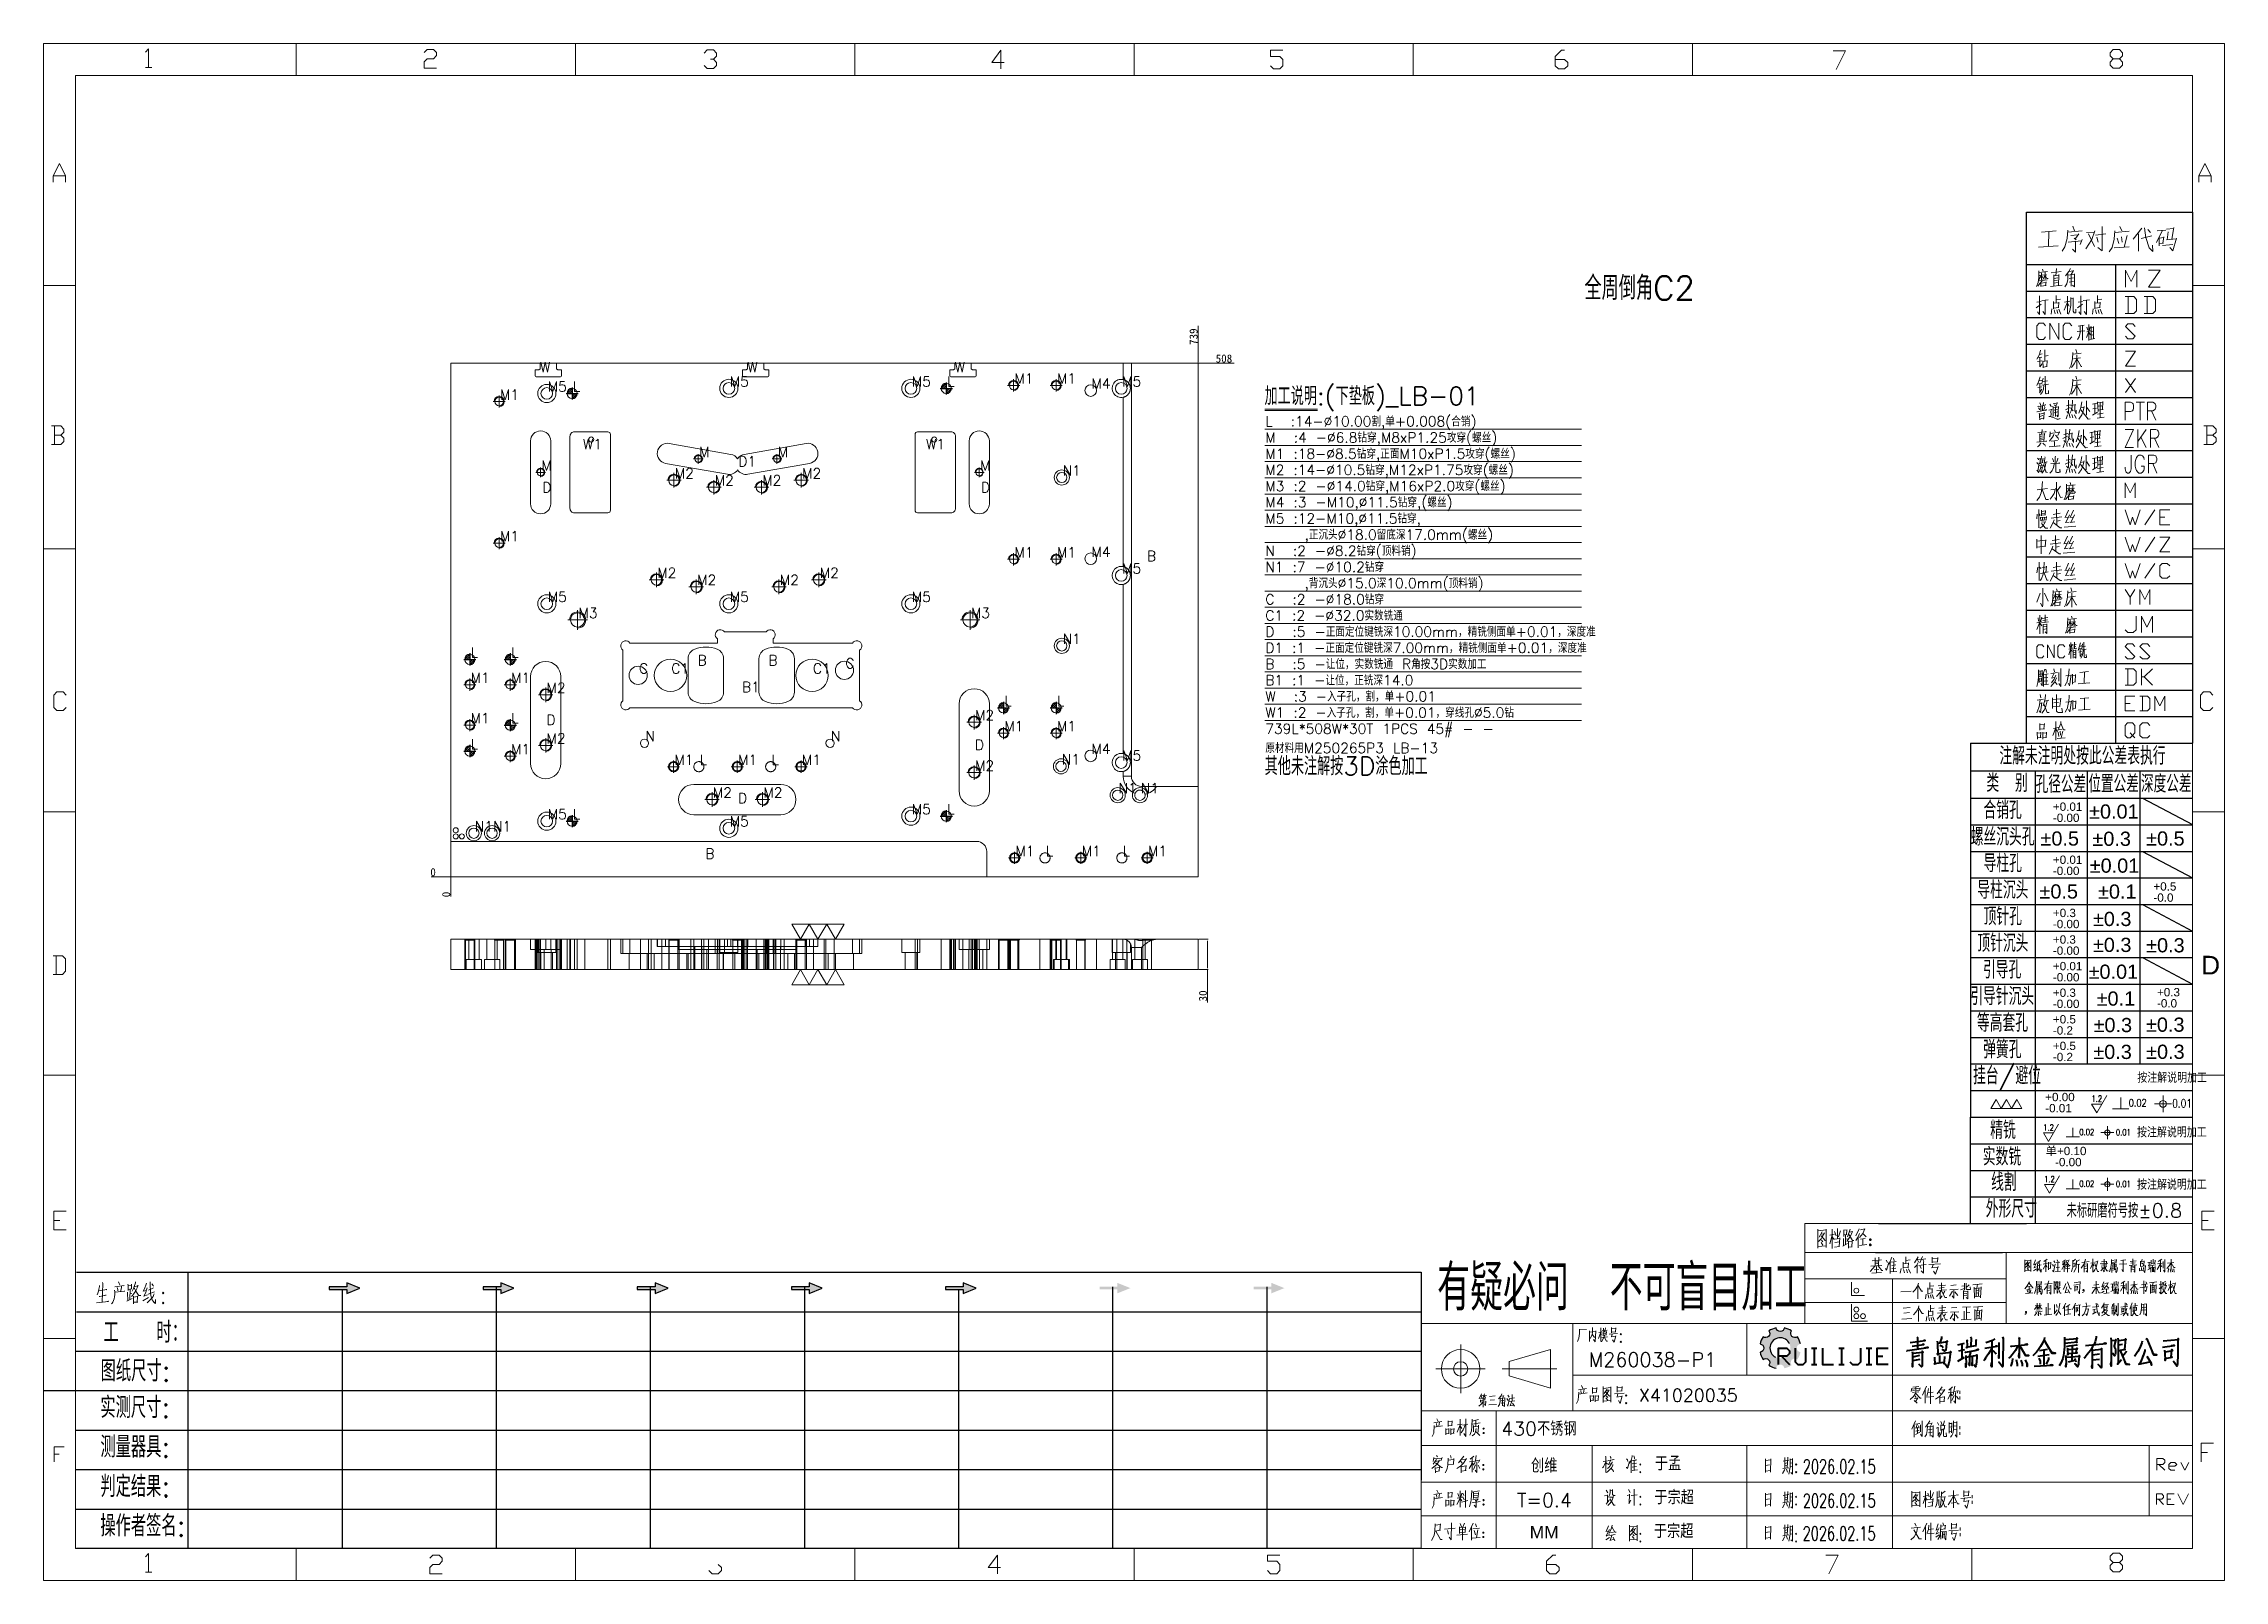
# Model space of a CAD drawing. Header units: millimetres. Extents: x 494 to 18201, y 224 to 11417.
# Drawn here: x 4957 to 7113, y 3589 to 5109 of the extents above; entities that cross this region are included whole.
import ezdxf
from ezdxf.enums import TextEntityAlignment as Align
from ezdxf.lldxf.tags import DXFTag

# ---------------------------------------------------------------- set-up
doc = ezdxf.new("R2010")
doc.units = ezdxf.units.MM
for name, color, linetype in [('DIM', 7, 'Continuous'), ('LB', 7, 'Continuous'), ('LB_W', 1, 'Continuous'), ('MATER', 6, 'Continuous')]:
    doc.layers.add(name, color=color, linetype=linetype)
doc.layers.add('dim_temp', color=161, linetype='Continuous', lineweight=9)
doc.styles.add('_PUG_ERP', font='txt')
doc.styles.add('chinesef_fs', font='txt.shx', dxfattribs={"bigfont": 'gbcbig.shx'})
doc.styles.add('gbenor_', font='gbenor.shx', dxfattribs={"bigfont": 'gbcbig'})
doc.styles.get("Standard").update_dxf_attribs({"font": 'arial.ttf'})
doc.styles.add('TXT', font='txt.shx', dxfattribs={"width": 0.8, "bigfont": 'ctxt.shx'})
doc.styles.add('TXT08', font='txt.shx', dxfattribs={"width": 0.8, "bigfont": 'gbcbig.shx'})
tags = doc.linetypes.add('CENTER', pattern='A,22,[0,arial.ttf,S=0,R=0,X=0,Y=0],-8.5,8.5,-8.5', length=47.4).pattern_tags.tags
tags[16:17] = [DXFTag(74, 4), DXFTag(75, 0), DXFTag(340, '0'), DXFTag(46, 0.0), DXFTag(50, 0.0), DXFTag(44, 0.0), DXFTag(45, 0.0)]
tags[14:15] = [DXFTag(74, 4), DXFTag(75, 0), DXFTag(340, '0'), DXFTag(46, 0.0), DXFTag(50, 0.0), DXFTag(44, 0.0), DXFTag(45, 0.0)]
tags[12:13] = [DXFTag(74, 4), DXFTag(75, 0), DXFTag(340, '0'), DXFTag(46, 0.0), DXFTag(50, 0.0), DXFTag(44, 0.0), DXFTag(45, 0.0)]
tags = doc.linetypes.add('DASHED', pattern='A,12.86,[0,arial.ttf,S=0,R=0,X=0,Y=0],-12.86', length=25.72).pattern_tags.tags
tags[12:13] = [DXFTag(74, 4), DXFTag(75, 0), DXFTag(340, '0'), DXFTag(46, 0.0), DXFTag(50, 0.0), DXFTag(44, 0.0), DXFTag(45, 0.0)]
doc.dimstyles.new('_PUG_ERP', dxfattribs={"dimtxt": 8, "dimasz": 1.5, "dimexe": 0.5, "dimexo": 0.5, "dimgap": 0.5, "dimtad": 1, "dimtxsty": '_PUG_ERP', "dimblk": 'CLOSEDBLANK', "dimcen": 0, "dimclrd": 4, "dimclre": 4, "dimclrt": 3, "dimazin": 3, "dimtfac": 1, "dimtmove": 0, "dimatfit": 3, "dimldrblk": 'CLOSEDBLANK', "dimfxl": 0.5, "dimlwd": 9, "dimlwe": 9, "dimarcsym": 0})

msp = doc.modelspace()

# ---------------------------------------------------------------- texts
at = {"layer": 'DIM', "style": 'chinesef_fs'}
msp.add_text('全周倒角C2', height=23.569024, dxfattribs=at).set_placement((6534.85839, 4868.17311), align=Align.MIDDLE)
at = {"layer": 'DIM', "color": 4, "lineweight": 18, "style": 'chinesef_fs'}
for s, height, p in [('W', 10, (5447.56643, 4783.60719)), ('W', 10, (5652.56643, 4783.60719)), ('W', 10, (5857.56643, 4783.60719)), ('M1', 10, (5407.97643, 4756.45719)), ('M5', 10, (5455.15643, 4764.49719)), ('L', 10, (5480.07644, 4764.45719)), ('M5', 10, (5635.15643, 4769.49719)), ('M5', 10, (5815.15643, 4769.49719)), ('L', 10, (5850.07644, 4769.45719)), ('M1', 10, (5916.67643, 4772.45719)), ('M1', 10, (5958.67643, 4772.45719)), ('M4', 10, (5992.8915, 4767.38673)), ('M5', 10, (6023.15643, 4769.49719)), ('加工说明:(下垫板)_LB-01', 18, (6163.90395, 4751.07418)), ('M  :4 -%%c6.8钻穿,M8xP1.25攻穿(螺丝)', 10, (6164.70247, 4714.00012)), ('W1', 10, (5489.96643, 4707.50719)), ('M', 10, (5604.85043, 4699.75619)), ('M', 10, (5682.62343, 4699.75619)), ('W1', 10, (5829.16643, 4707.50719)), ('M1 :18-%%c8.5钻穿,正面M10xP1.5攻穿(螺丝)', 10, (6164.70247, 4698.00012)), ('M', 10, (5448.95643, 4686.44719)), ('M2', 10, (5580.85343, 4678.62919)), ('M2', 10, (5620.24543, 4671.68319)), ('D1', 10, (5643.65693, 4690.48685)), ('M2', 10, (5667.30843, 4671.68319)), ('M2', 10, (5706.70043, 4678.62919)), ('M', 10, (5882.65643, 4686.44719)), ('N1', 10, (5964.31843, 4681.38219)), ('M2 :14-%%c10.5钻穿,M12xP1.75攻穿(螺丝)', 10, (6164.70247, 4682.00012)), ('D', 10, (5449.82643, 4664.7487)), ('D', 10, (5883.52643, 4664.7487)), ('M3 :2 -%%c14.0钻穿,M16xP2.0攻穿(螺丝)', 10, (6164.70247, 4666.00012)), ('M4 :3 -M10,%%c11.5钻穿,(螺丝)', 10, (6164.70247, 4650.00012)), ('M5 :12-M10,%%c11.5钻穿,', 10, (6164.70247, 4634.00012)), ('M1', 10, (5407.97643, 4616.45719)), ('    ,正沉头%%c18.0留底深17.0mm(螺丝)', 10, (6164.70247, 4618.00012)), ('M1', 10, (5916.67643, 4600.45719)), ('M1', 10, (5958.67643, 4600.45719)), ('M4', 10, (5992.8915, 4601.05273)), ('M5', 10, (6023.15643, 4584.49719)), ('B', 10, (6047.64482, 4596.85169)), ('N  :2 -%%c8.2钻穿(顶料销)', 10, (6164.70247, 4602.00012)), ('N1 :7 -%%c10.2钻穿', 10, (6164.70247, 4586.00012)), ('M2', 10, (5563.48843, 4580.14819)), ('M2', 10, (5602.88043, 4573.20219)), ('M2', 10, (5684.67343, 4573.20219)), ('M2', 10, (5724.06543, 4580.14819)), ('    ,背沉头%%c15.0深10.0mm(顶料销)', 10, (6164.70247, 4570.00012)), ('M5', 10, (5455.15643, 4556.49719)), ('M3', 10, (5485.63643, 4540.48719)), ('M5', 10, (5635.15643, 4556.49719)), ('M5', 10, (5815.15643, 4556.49719)), ('M3', 10, (5873.63643, 4540.48719)), ('C  :2 -%%c18.0钻穿', 10, (6164.70247, 4554.00012)), ('C1 :2 -%%c32.0实数铣通', 10, (6164.70247, 4538.00012)), ('D  :5 -正面定位键铣深10.00mm，精铣侧面单+0.01，深度准', 10, (6164.70247, 4522.00012)), ('L', 10, (5378.97644, 4501.45719)), ('L', 10, (5418.97644, 4501.45719)), ('N1', 10, (5964.31843, 4514.88219)), ('D1 :1 -正面定位键铣深7.00mm，精铣侧面单+0.01，深度准', 10, (6164.70247, 4506.00012)), ('M1', 10, (5378.97643, 4476.45719)), ('M1', 10, (5418.97643, 4476.45719)), ('C', 10, (5545.45643, 4485.69719)), ('C1', 10, (5577.35743, 4485.64769)), ('B', 10, (5603.36693, 4493.68519)), ('B', 10, (5673.36693, 4493.68519)), ('C1', 10, (5717.35743, 4485.64769)), ('C', 10, (5749.45643, 4490.69719)), ('B  :5 -让位，实数铣通 R角按3D实数加工', 10, (6164.70247, 4490.00012)), ('B1 :1 -让位，正铣深14.0', 10, (6164.70247, 4474.00012)), ('M2', 10, (5453.99643, 4466.46719)), ('B1', 10, (5647.27693, 4467.30479)), ('L', 10, (5906.67644, 4453.45719)), ('L', 10, (5958.67644, 4453.45719)), ('M1', 10, (5378.97643, 4436.45719)), ('L', 10, (5418.97644, 4436.45719)), ('D', 10, (5453.87643, 4434.86002)), ('M2', 10, (5877.69643, 4439.46719)), ('L', 10, (5378.97644, 4410.82519)), ('M2', 10, (5453.99643, 4416.46719)), ('N', 10, (5551.65644, 4418.5802)), ('N', 10, (5735.17244, 4418.5802)), ('M1', 10, (5906.67643, 4428.45719)), ('M1', 10, (5958.67643, 4428.45719)), ('739L*508W*30T 1PCS 45# - - ', 10, (6164.70247, 4426.00012)), ('M1', 10, (5418.97643, 4405.82519)), ('M1', 10, (5580.43243, 4395.34119)), ('L', 10, (5605.43244, 4395.34119)), ('M1', 10, (5643.43243, 4395.34119)), ('L', 10, (5676.43244, 4395.34119)), ('M1', 10, (5706.43243, 4395.34119)), ('D', 10, (5877.57643, 4410.04767)), ('M2', 10, (5877.69643, 4389.46719)), ('N1', 10, (5963.52743, 4395.73119)), ('M4', 10, (5992.8915, 4406.05273)), ('M5', 10, (6023.15643, 4399.49719)), ('原材料用M250265P3 LB-13', 10, (6164.70247, 4407.00012)), ('N1', 10, (6019.62643, 4367.17219)), ('N1', 10, (6041.62643, 4367.17219)), ('M2', 10, (5618.45243, 4362.85019)), ('D', 10, (5643.33243, 4357.39019)), ('M2', 10, (5668.45243, 4362.85019)), ('M5', 10, (5815.15643, 4346.49719)), ('L', 10, (5850.07644, 4346.45719)), ('N1', 10, (5383.02643, 4329.54819)), ('N1', 10, (5401.02643, 4329.54819)), ('M5', 10, (5455.15643, 4341.49719)), ('L', 10, (5480.07644, 4341.45719)), ('M5', 10, (5635.15643, 4334.49719)), ('B', 10, (5611.06643, 4302.50719)), ('M1', 10, (5917.67643, 4305.14119)), ('L', 10, (5947.67644, 4305.14119)), ('M1', 10, (5983.17643, 4305.14119)), ('L', 10, (6023.67644, 4305.14119)), ('M1', 10, (6048.67643, 4305.14119))]:
    msp.add_text(s, height=height, dxfattribs=at).set_placement(p)
at = {"layer": 'DIM', "color": 1, "lineweight": 18, "style": 'chinesef_fs'}
for s, p in [('L  :14-%%c10.00割,单+0.008(合销)', (6164.70247, 4730.00012)), ('W  :3 -入子孔，割，单+0.01', (6164.70247, 4458.00012)), ('W1 :2 -入子孔，割，单+0.01，穿线孔%%c5.0钻', (6164.70247, 4442.00012))]:
    msp.add_text(s, height=10, dxfattribs=at).set_placement(p)
at = {"layer": 'DIM', "color": 21, "lineweight": 18, "style": 'chinesef_fs'}
msp.add_text('其他未注解按3D涂色加工', height=18, dxfattribs=at).set_placement((6164.09456, 4385.07418))

# ---------------------------------------------------------------- blocks, each defined once
blk = doc.blocks.new('*D67')
at = {"layer": 'Defpoints', "color": 0, "transparency": 16777216}
for p in [(6098.3, 4792.6), (6113.3, 4792.6), (5359.3, 4284.6)]:
    blk.add_point(p, dxfattribs=at)
at = {"layer": 'dim_temp', "color": 4, "lineweight": 9, "transparency": 16777216}
blk.add_line((6098.8, 4792.6), (6133.8, 4792.6), dxfattribs=at)
at = {"layer": 'dim_temp', "color": 3, "lineweight": 18, "transparency": 16777216, "insert": (6123.8, 4797.1), "char_height": 8, "attachment_point": 5, "style": '_PUG_ERP'}
blk.add_mtext('508', dxfattribs=at)
blk = doc.blocks.new('_ClosedBlank')
blk = doc.blocks.new('*D68')
at = {"layer": 'Defpoints', "color": 0, "transparency": 16777216}
for p in [(5344.3, 4284.6), (5359.3, 4284.6), (5359.3, 4284.6)]:
    blk.add_point(p, dxfattribs=at)
at = {"layer": 'dim_temp', "color": 4, "lineweight": 9, "transparency": 16777216}
blk.add_line((5358.8, 4284.6), (5339.8, 4284.6), dxfattribs=at)
at = {"layer": 'dim_temp', "color": 3, "lineweight": 18, "transparency": 16777216, "insert": (5341.8, 4289.1), "char_height": 8, "attachment_point": 5, "style": '_PUG_ERP'}
blk.add_mtext('0', dxfattribs=at)
blk = doc.blocks.new('*D69')
at = {"layer": 'Defpoints', "color": 0, "transparency": 16777216}
for p in [(5359.3, 4284.6), (5359.3, 4284.6), (5359.3, 4269.6)]:
    blk.add_point(p, dxfattribs=at)
at = {"layer": 'dim_temp', "color": 4, "lineweight": 9, "transparency": 16777216}
blk.add_line((5359.3, 4284.1), (5359.3, 4265.1), dxfattribs=at)
at = {"layer": 'dim_temp', "color": 3, "lineweight": 18, "transparency": 16777216, "insert": (5354.8, 4267.1), "char_height": 8, "attachment_point": 5, "rotation": 90, "style": '_PUG_ERP'}
blk.add_mtext('0', dxfattribs=at)
blk = doc.blocks.new('*D70')
at = {"layer": 'Defpoints', "color": 0, "transparency": 16777216}
for p in [(6098.3, 4807.6), (6098.3, 4792.6), (5359.3, 4284.6)]:
    blk.add_point(p, dxfattribs=at)
at = {"layer": 'dim_temp', "color": 4, "lineweight": 9, "transparency": 16777216}
blk.add_line((6098.3, 4793.1), (6098.3, 4829.4), dxfattribs=at)
at = {"layer": 'dim_temp', "color": 3, "lineweight": 18, "transparency": 16777216, "insert": (6093.8, 4818.8), "char_height": 8, "attachment_point": 5, "rotation": 90, "style": '_PUG_ERP'}
blk.add_mtext('739', dxfattribs=at)
blk = doc.blocks.new('*D71')
at = {"layer": 'Defpoints', "color": 0, "transparency": 16777216}
for p in [(6098.3, 4222.8), (6098.3, 4192.8), (6107.6, 4192.8)]:
    blk.add_point(p, dxfattribs=at)
at = {"layer": 'dim_temp', "color": 4, "lineweight": 9, "transparency": 16777216}
for p, q in [((6098.8, 4222.8), (6108.1, 4222.8)), ((6107.6, 4221.3), (6107.6, 4194.3)), ((6098.8, 4192.8), (6108.1, 4192.8)), ((6107.6, 4192.8), (6107.6, 4160.3))]:
    blk.add_line(p, q, dxfattribs=at)
at = {"layer": 'dim_temp', "color": 3, "lineweight": 18, "transparency": 16777216, "insert": (6103.1, 4166.8), "char_height": 8, "attachment_point": 5, "rotation": 90, "style": '_PUG_ERP'}
blk.add_mtext('30', dxfattribs=at)
blk = doc.blocks.new('pg_hx_L0')
at = {"color": 230}
for p, q in [((-0.6, 0), (0.6, 0)), ((-0.5, 0), (0, 0.5)), ((-0.3, 0), (0, 0.3)), ((-0.1, 0), (0, 0.1)), ((0, 0.6), (0, -0.6)), ((0.1, 0), (0, -0.1)), ((0.5, 0), (0, -0.5)), ((0.3, 0), (0, -0.3))]:
    blk.add_line(p, q, dxfattribs=at)
for start, end in [(90, 180), (270, 0)]:
    blk.add_arc((0, 0), 0.5, start, end, dxfattribs=at)
blk = doc.blocks.new('pg_hx_LLL0')
blk.add_blockref('pg_hx_L0', (0, 0))
blk = doc.blocks.new('*u32')
for p, q in [((0, 0), (0, 101.42)), ((0, 101.42), (31.7, 101.42)), ((31.7, 101.42), (31.7, 0)), ((0, 91.46), (31.7, 91.46)), ((16.96, 91.46), (16.96, 0)), ((0, 86.37), (31.7, 86.37)), ((0, 81.29), (31.7, 81.29)), ((0, 76.21), (31.7, 76.21)), ((0, 71.13), (31.7, 71.13)), ((0, 66.05), (31.7, 66.05)), ((0, 60.97), (31.7, 60.97)), ((0, 55.89), (31.7, 55.89)), ((0, 50.81), (31.7, 50.81)), ((0, 45.73), (31.7, 45.73)), ((0, 40.65), (31.7, 40.65)), ((0, 35.57), (31.7, 35.57)), ((0, 30.49), (31.7, 30.49)), ((0, 25.4), (31.7, 25.4)), ((0, 20.32), (31.7, 20.32)), ((0, 15.24), (31.7, 15.24)), ((0, 10.16), (31.7, 10.16)), ((0, 5.08), (31.7, 5.08)), ((0, 0), (31.7, 0))]:
    blk.add_line(p, q)
at = {"color": 92, "lineweight": 18}
for points in [[(2.84, 97.64), (5.63, 97.85)], [(4.27, 97.75), (4.2, 94.87)], [(7.88, 98.01), (7.75, 96.39), (7.34, 94.82), (6.79, 93.98)], [(7.88, 97.59), (10.61, 97.85)], [(7.95, 95.71), (10.48, 95.97)], [(9.79, 97.12), (8.43, 96.96)], [(9.32, 95.81), (9.32, 93.77), (8.77, 94.35)], [(8.84, 98.74), (9.18, 97.9)], [(9.11, 96.49), (9.45, 96.18)], [(10, 97.28), (9.32, 96.39)], [(10.61, 96.23), (10.27, 95.29)], [(13.07, 97.9), (12.45, 96.23), (11.29, 94.45)], [(11.43, 97.54), (12.93, 97.64)], [(11.84, 97.28), (13, 94.87)], [(13.14, 97.07), (15.11, 97.28)], [(13.41, 96.65), (13.68, 95.71)], [(14.43, 98.69), (14.43, 94.03), (13.61, 94.71)], [(16.89, 97.9), (16.75, 96.28), (16.34, 94.71), (15.8, 93.88)], [(16.89, 97.54), (19.62, 97.8)], [(17.3, 96.49), (17.64, 95.45)], [(17.84, 98.69), (18.18, 97.85)], [(18.12, 96.75), (18.25, 95.71)], [(18.66, 94.77), (19.21, 96.96)], [(22, 98.38), (20.37, 96.28)], [(21.39, 97.28), (21.39, 93.98)], [(21.87, 96.39), (23.91, 96.91)], [(22.55, 98.43), (22.75, 96.54)], [(22.75, 96.6), (23.44, 94.61), (24.12, 93.93), (24.05, 95.13)], [(23.16, 98.11), (23.64, 97.54)], [(25.89, 97.9), (24.8, 95.65)], [(24.94, 97.85), (26.57, 98.01)], [(25.35, 96.75), (25.35, 95.03)], [(25.35, 96.49), (26.23, 96.6)], [(26.23, 96.75), (26.03, 95.55)], [(26.71, 98.17), (28.07, 98.32)], [(26.71, 96.13), (28.55, 96.34)], [(27.05, 97.7), (26.85, 96.18)], [(28.62, 96.49), (27.94, 94.03), (27.39, 94.71)], [(28.14, 98.48), (27.73, 96.28)], [(2.29, 94.77), (6.04, 94.98)], [(16.75, 94.61), (19.62, 94.82)], [(26.16, 95.55), (25.35, 95.45)], [(25.96, 95.08), (27.94, 95.29)], [(2.24, 88.03), (1.92, 87.27)], [(2.96, 88.35), (2.56, 87.79), (2.16, 87.31)], [(2.36, 90.23), (2.32, 88.95), (2.24, 87.99)], [(2.84, 89.43), (2.32, 88.55)], [(2.36, 89.91), (4, 90.11)], [(2.4, 88.31), (3.92, 88.51)], [(2.48, 89.35), (3.2, 89.47)], [(2.72, 87.87), (3.68, 87.99)], [(2.72, 87.95), (2.72, 87.23)], [(2.84, 89.79), (2.84, 88.51)], [(2.84, 89.23), (3.12, 88.99)], [(3.04, 90.55), (3.16, 90.15)], [(3.56, 89.39), (3.08, 88.59)], [(3.28, 89.39), (3.88, 89.47)], [(3.56, 89.99), (3.56, 88.63)], [(3.56, 89.35), (3.88, 88.75), (4.12, 88.75)], [(3.64, 87.43), (3.72, 88.11)], [(4.56, 87.23), (6.79, 87.47)], [(4.71, 89.87), (6.63, 90.11)], [(5.19, 89.47), (5.19, 87.31)], [(5.19, 89.31), (6.15, 89.43)], [(5.19, 88.79), (5.99, 88.91)], [(5.19, 88.31), (5.91, 88.43)], [(5.19, 87.87), (5.91, 87.99)], [(5.71, 90.66), (5.59, 89.31)], [(6.15, 89.55), (6.11, 87.39)], [(7.91, 89.63), (7.87, 88.55), (7.71, 87.75), (7.31, 87.19)], [(8.38, 90.7), (8.06, 90.11), (7.43, 89.31)], [(7.91, 89.43), (9.18, 89.59)], [(8.14, 90.11), (8.9, 90.23)], [(8.14, 88.79), (8.94, 88.91)], [(8.94, 88.19), (8.14, 88.07)], [(8.5, 87.31), (8.5, 89.47)], [(8.94, 90.31), (8.54, 89.55)], [(9.18, 89.67), (9.14, 87.15), (8.78, 87.51)], [(18.9, 87.13), (18.9, 90.38), (19.98, 88.21), (21.06, 90.38), (21.06, 87.13)], [(23.32, 90.37), (25.49, 90.37), (23.32, 87.13), (25.49, 87.13)], [(1.86, 83.19), (2.82, 83.87)], [(1.94, 84.23), (2.82, 84.35)], [(2.46, 85.46), (2.46, 81.91), (2.06, 82.39)], [(2.72, 87.31), (3.72, 87.43)], [(2.9, 84.59), (4.13, 84.71)], [(3.54, 84.59), (3.54, 81.91), (3.1, 82.47)], [(5.17, 84.35), (5.17, 82.95)], [(6.17, 84.15), (5.17, 84.03)], [(5.65, 84.07), (5.65, 85.5)], [(5.65, 84.71), (6.49, 84.83)], [(6.13, 83.23), (6.17, 84.23)], [(7.16, 82.75), (7.8, 84.27)], [(8.24, 84.43), (7.24, 84.27)], [(7.8, 82.03), (7.8, 85.42)], [(8.16, 83.47), (7.8, 84.03)], [(8, 81.95), (8.28, 82.63), (8.44, 83.59), (8.44, 85.14)], [(8.92, 84.95), (8.44, 84.87)], [(9.4, 82.91), (9.4, 82.23), (9.08, 82.23), (8.92, 82.55), (8.92, 85.1)], [(9.76, 83.19), (10.71, 83.87)], [(9.84, 84.23), (10.71, 84.35)], [(10.35, 85.46), (10.35, 81.91), (9.96, 82.39)], [(10.79, 84.59), (12.03, 84.71)], [(11.43, 84.59), (11.43, 81.91), (10.99, 82.47)], [(13.07, 84.35), (13.07, 82.95)], [(14.06, 84.15), (13.07, 84.03)], [(13.55, 84.07), (13.55, 85.5)], [(13.55, 84.71), (14.38, 84.83)], [(14.02, 83.23), (14.06, 84.23)], [(18.85, 82.07), (20.47, 82.07), (21.01, 82.61), (21.01, 84.77), (20.47, 85.31), (18.85, 85.31)], [(19.39, 85.31), (19.39, 82.07)], [(22.49, 82.07), (24.11, 82.07), (24.65, 82.61), (24.65, 84.77), (24.11, 85.31), (22.49, 85.31)], [(23.03, 85.31), (23.03, 82.07)], [(3.63, 77.63), (3.22, 77.1), (2.38, 77.1), (1.96, 77.63), (1.96, 79.71), (2.38, 80.23), (3.22, 80.23), (3.63, 79.71)], [(4.47, 77.1), (4.47, 80.23), (6.14, 77.1), (6.14, 80.23)], [(4.85, 82.95), (4.69, 81.95)], [(5.17, 83.11), (6.17, 83.23)], [(5.29, 82.79), (5.45, 82.03)], [(5.81, 82.79), (5.97, 82.07)], [(6.17, 82.91), (6.53, 81.95)], [(8.64, 77.63), (8.22, 77.1), (7.39, 77.1), (6.97, 77.63), (6.97, 79.71), (7.39, 80.23), (8.22, 80.23), (8.64, 79.71)], [(10.27, 79.76), (10.25, 78.45), (10.05, 77.62), (9.75, 77.1)], [(9.83, 79.69), (10.99, 79.83)], [(10.71, 79.76), (10.71, 76.97)], [(11.54, 79.45), (11.68, 78.9)], [(11.87, 79.97), (11.87, 76.9)], [(12.15, 79.52), (11.93, 78.73)], [(12.32, 79.62), (12.32, 77.21)], [(12.32, 79.35), (12.81, 79.45)], [(12.75, 82.95), (12.59, 81.95)], [(12.79, 77.28), (12.81, 79.59)], [(13.07, 83.11), (14.06, 83.23)], [(13.19, 82.79), (13.35, 82.03)], [(13.7, 82.79), (13.86, 82.07)], [(14.06, 82.91), (14.42, 81.95)], [(18.88, 77.74), (19.35, 77.27), (20.29, 77.27), (20.77, 77.74), (18.88, 79.63), (19.35, 80.11), (20.29, 80.11), (20.77, 79.63)], [(2.69, 75.08), (2.45, 74.28), (1.97, 73.33)], [(3.52, 73.01), (3.52, 75.12)], [(9.41, 75.2), (9.61, 74.56)], [(9.67, 78.62), (11.13, 78.8)], [(11.87, 78.62), (11.43, 77.48)], [(11.52, 78.59), (12.23, 78.76)], [(11.87, 78.52), (12.21, 78.04)], [(12.07, 77.14), (13.01, 77.31)], [(12.32, 78.66), (12.65, 78.73)], [(12.32, 77.97), (12.65, 78.04)], [(2.09, 72.89), (2.93, 73.05)], [(2.13, 73.65), (2.89, 73.77)], [(2.45, 74.28), (3.01, 74.4)], [(2.53, 73.69), (2.53, 71.89), (3.01, 72.49)], [(3.13, 72.93), (3.96, 73.05)], [(3.13, 73.05), (3.17, 71.69)], [(3.17, 71.85), (3.96, 71.93)], [(3.52, 73.93), (4.16, 74.04)], [(3.88, 71.93), (3.96, 73.09)], [(8.86, 74.64), (8.78, 73.41), (8.54, 72.21), (8.22, 71.57)], [(10.57, 71.97), (10.45, 71.97), (9.61, 73.41), (9.09, 72.45), (8.58, 71.77)], [(8.86, 74.32), (10.45, 74.52)], [(8.94, 73.41), (10.29, 73.61)], [(9.61, 74.2), (9.61, 71.53)], [(18.92, 74.89), (20.81, 74.89), (18.92, 72.05), (20.81, 72.05)], [(2.57, 70), (2.26, 69.04), (1.94, 68.32)], [(2.14, 67.92), (2.89, 68.08)], [(2.85, 68.72), (2.26, 68.64)], [(2.33, 69.2), (2.89, 69.28)], [(2.45, 66.93), (2.93, 67.6)], [(2.53, 67.08), (2.53, 68.64)], [(3.33, 68.4), (3.21, 67.6), (3.05, 67.12), (2.65, 66.61)], [(4.17, 68.56), (2.89, 68.4)], [(3.17, 69.76), (2.93, 68.68)], [(3.05, 69.12), (3.97, 69.24)], [(3.53, 68.52), (3.53, 70.12)], [(3.61, 68.44), (3.61, 66.85), (3.73, 66.73), (4.21, 66.77), (4.17, 67.4)], [(8.86, 69.56), (8.78, 68.32), (8.54, 67.12), (8.22, 66.49)], [(10.58, 66.89), (10.46, 66.89), (9.62, 68.32), (9.1, 67.36), (8.58, 66.69)], [(8.86, 69.24), (10.46, 69.44)], [(8.94, 68.32), (10.3, 68.52)], [(9.42, 70.12), (9.62, 69.48)], [(9.62, 69.12), (9.62, 66.45)], [(18.91, 66.97), (20.81, 69.69)], [(18.91, 69.69), (20.81, 66.97)], [(1.94, 63.31), (1.99, 63.31), (2.05, 63.31), (3.87, 63.66), (3.77, 63.66), (3.6, 63.58)], [(2.14, 64.39), (2.22, 64.34), (2.24, 64.34), (3.02, 64.45), (3.66, 64.64), (3.58, 64.64), (3.43, 64.56)], [(2.31, 64.07), (2.45, 63.8), (2.48, 63.69)], [(2.43, 63.07), (2.43, 63.04), (2.47, 62.88), (2.5, 62.42), (2.52, 61.79), (2.5, 61.93), (3.17, 62.09), (3.26, 61.9), (3.28, 62.01), (3.3, 62.17), (3.34, 63.23), (3.39, 63.12), (3.34, 63.04), (2.47, 62.85)], [(2.52, 62.42), (3.11, 62.58)], [(2.56, 65.04), (2.69, 64.69), (2.71, 64.47)], [(2.73, 64.42), (2.73, 63.44)], [(3.07, 64.42), (3.05, 63.5)], [(3.22, 65.1), (3.24, 64.96), (3.11, 64.53)], [(3.45, 64.31), (3.47, 64.12), (3.26, 63.55)], [(4.25, 63.61), (4.85, 63.77), (4.8, 63.82), (4.74, 63.66), (4.65, 63.42), (4.63, 63.31), (4.65, 63.17), (4.7, 63.01), (4.72, 62.82), (4.66, 62.55), (4.63, 62.39)], [(4.44, 64.74), (4.65, 64.42), (4.7, 64.23)], [(5.04, 64.37), (5.1, 64.07), (5.1, 62.85), (5.1, 62.5), (5.06, 62.69), (5.1, 62.96)], [(5.06, 64.85), (5.93, 64.99), (5.91, 65.04), (5.57, 64.39), (5.35, 64.61), (5.59, 64.37), (5.63, 64.26)], [(5.1, 64.09), (5.44, 64.15), (5.78, 64.2), (6.1, 64.23), (6.07, 64.34), (6.05, 63.5), (6.03, 62.98), (6.01, 62.55), (5.99, 62.36), (5.76, 62.69)], [(5.25, 63.61), (5.86, 63.74)], [(5.25, 63.12), (5.9, 63.28)], [(5.54, 64.12), (5.54, 63.44), (5.55, 62.79), (5.55, 62.77), (5.55, 62.42), (5.52, 62.6), (5.55, 62.93)], [(7.43, 63.71), (8.35, 64.15)], [(7.79, 62.75), (7.55, 61.95)], [(7.63, 64.46), (8.39, 64.62)], [(8.03, 65.5), (8.03, 63.19), (7.99, 62.95), (7.67, 63.35)], [(8.15, 62.83), (8.31, 62.15)], [(8.79, 65.5), (8.71, 64.19), (8.55, 63.47), (8.23, 62.87)], [(8.47, 64.5), (9.26, 64.66)], [(8.47, 63.99), (8.91, 63.47)], [(8.67, 62.79), (8.83, 62.15)], [(9.15, 62.75), (9.46, 62.03)], [(9.26, 64.74), (9.19, 64.19), (9.23, 63.47), (9.5, 62.91), (9.5, 63.59)], [(10.58, 65.18), (10.38, 64.15), (9.98, 63.07)], [(11.02, 64.35), (10.82, 63.43), (10.54, 62.71), (9.98, 61.91)], [(10.34, 63.67), (11.78, 61.91), (12.18, 61.95)], [(10.38, 64.07), (10.98, 64.19)], [(11.42, 65.42), (11.42, 62.67)], [(11.54, 64.15), (12.06, 63.35)], [(12.61, 64.78), (13.41, 64.94)], [(12.61, 62.67), (13.57, 63.23)], [(12.69, 63.87), (13.37, 64.03)], [(13.01, 62.91), (13.01, 64.86)], [(13.57, 65.22), (13.65, 63.35)], [(13.57, 62.87), (14.65, 63.07)], [(13.61, 65.02), (14.53, 65.14)], [(13.65, 63.63), (14.61, 63.75)], [(13.77, 64.38), (14.37, 64.46)], [(14.09, 65.06), (14.09, 62.27)], [(14.57, 65.26), (14.49, 63.75)], [(18.85, 63.34), (19.88, 63.34), (20.22, 63.51), (20.34, 63.67), (20.45, 64), (20.45, 64.49), (20.34, 64.82), (20.22, 64.98), (19.88, 65.15), (18.85, 65.15), (18.85, 61.71)], [(20.91, 65.15), (22.51, 65.15)], [(21.71, 65.15), (21.71, 61.71)], [(23.09, 63.51), (24.12, 63.51), (24.46, 63.67), (24.58, 63.84), (24.69, 64.16), (24.69, 64.49), (24.58, 64.82), (24.46, 64.98), (24.12, 65.15), (23.09, 65.15), (23.09, 61.71)], [(23.89, 63.51), (24.69, 61.71)], [(2.15, 59.35), (3.72, 59.51), (3.66, 59.54), (3.55, 59.51)], [(2.49, 59.1), (2.51, 58.89), (2.51, 57.53)], [(2.51, 58.94), (3.47, 59.1), (3.41, 59.13), (3.32, 57.61)], [(3.19, 58.7), (2.52, 58.59)], [(2.52, 58.21), (3.17, 58.35)], [(2.96, 59.94), (2.96, 59.81), (2.83, 58.97)], [(4.23, 62.39), (4.38, 62.42), (4.55, 62.39), (4.8, 62.31), (5.04, 62.25), (5.4, 62.09), (5.73, 61.95), (5.97, 61.82), (6.41, 62.01), (5.97, 61.87), (5.76, 61.93)], [(5.18, 59.05), (5.14, 58.78), (4.93, 58.43), (4.7, 58.13), (4.51, 57.91), (4.36, 57.72)], [(4.53, 59.48), (4.53, 59.29), (4.51, 59.1), (4.48, 58.83), (4.42, 58.59), (4.38, 58.54), (4.42, 58.67), (4.46, 58.86), (4.51, 59.13)], [(4.53, 59.16), (6.33, 59.4), (6.26, 59.48), (6.22, 59.32), (5.95, 58.75)], [(5.29, 59.86), (5.42, 59.59), (5.44, 59.46), (5.39, 59.67)], [(5.54, 58.83), (6.03, 58.26), (6.12, 58.02)], [(6.9, 58.23), (7.82, 58.67)], [(7.1, 58.99), (7.86, 59.15)], [(7.48, 59.97), (7.48, 57.65), (7.44, 57.41), (7.13, 57.81)], [(8.24, 59.97), (8.16, 58.65), (8, 57.93), (7.68, 57.33)], [(7.94, 59.03), (8.74, 59.19)], [(7.94, 58.51), (8.38, 57.99)], [(8.74, 59.27), (8.66, 58.71), (8.7, 57.99), (8.98, 57.43), (8.98, 58.11)], [(10.05, 59.71), (9.86, 58.67), (9.46, 57.59)], [(10.49, 58.87), (10.29, 57.95), (10.01, 57.23), (9.46, 56.43)], [(9.86, 58.59), (10.45, 58.71)], [(10.89, 59.95), (10.89, 57.19)], [(11.01, 58.67), (11.53, 57.87)], [(12.09, 59.31), (12.89, 59.47)], [(12.17, 58.39), (12.85, 58.55)], [(12.49, 57.43), (12.49, 59.39)], [(13.05, 59.75), (13.13, 57.87)], [(13.09, 59.55), (14, 59.67)], [(13.25, 58.91), (13.84, 58.99)], [(13.49, 62.11), (14.81, 62.31)], [(13.56, 59.59), (13.56, 56.79)], [(14.04, 59.79), (13.96, 58.27)], [(18.83, 59.94), (20.44, 59.94), (18.83, 56.5), (20.44, 56.5)], [(21.24, 59.94), (21.24, 56.5)], [(22.84, 59.94), (21.24, 57.64)], [(21.81, 58.46), (22.84, 56.5)], [(23.64, 58.3), (24.68, 58.3), (25.02, 58.46), (25.13, 58.63), (25.25, 58.95), (25.25, 59.28), (25.13, 59.61), (25.02, 59.77), (24.68, 59.94), (23.64, 59.94), (23.64, 56.5)], [(1.99, 57.51), (3.89, 57.7), (3.83, 57.72), (3.7, 57.67)], [(2.07, 54.48), (2.22, 54.29), (2.3, 54.24), (2.31, 54.1)], [(2.73, 57.37), (2.71, 57.26), (2.69, 57.24), (2.47, 56.96), (2.3, 56.77), (2.11, 56.59)], [(3.17, 57.99), (2.51, 57.89)], [(2.54, 54.46), (2.6, 54.27), (2.6, 53.83), (2.6, 53.34), (2.6, 53.48), (3.11, 53.59), (3.07, 53.59), (3.17, 54.4), (3.19, 54.32), (2.62, 54.21)], [(2.88, 54.83), (2.88, 54.75), (2.77, 54.27)], [(3.13, 57.34), (3.32, 57.13), (3.47, 56.99), (3.57, 56.86), (3.62, 56.72)], [(3.51, 54.73), (3.53, 54.59), (3.51, 54.48), (3.41, 53.81), (3.34, 53.48), (3.28, 53.21), (3.22, 53.02), (3.2, 52.94)], [(4.32, 56.64), (6.39, 56.8), (6.3, 56.83), (5.97, 56.77)], [(4.7, 57.67), (5.94, 57.83)], [(4.95, 54.37), (5.1, 54.05), (5.12, 53.91), (5.14, 53.75)], [(5.29, 57.72), (5.33, 57.53), (5.33, 56.75)], [(5.46, 54.86), (5.52, 54.73), (5.5, 54.78), (5.48, 54.67), (5.46, 53.45)], [(5.97, 54.48), (5.97, 54.32), (5.71, 53.64)], [(7.26, 57.27), (7.02, 56.47)], [(7.59, 54.04), (8.35, 54.2)], [(7.62, 57.35), (7.78, 56.67)], [(7.99, 55.08), (7.99, 52.76), (7.95, 52.53), (7.63, 52.92)], [(8.14, 57.31), (8.3, 56.67)], [(8.75, 55.08), (8.67, 53.76), (8.51, 53.04), (8.19, 52.45)], [(8.43, 54.08), (9.22, 54.24)], [(8.62, 57.27), (8.94, 56.55)], [(9.22, 54.32), (9.14, 53.76), (9.18, 53.04), (9.46, 52.49), (9.46, 53.16)], [(9.82, 58.19), (11.25, 56.43), (11.65, 56.47)], [(10.54, 54.76), (10.34, 53.72), (9.94, 52.64)], [(11.38, 55), (11.38, 52.25)], [(12.09, 57.19), (13.05, 57.75)], [(12.57, 54.36), (13.37, 54.52)], [(12.97, 56.63), (14.28, 56.83)], [(12.97, 52.49), (12.97, 54.44)], [(13.05, 57.39), (14.12, 57.59)], [(13.13, 58.15), (14.08, 58.27)], [(13.53, 54.8), (13.61, 52.92)], [(13.57, 54.6), (14.49, 54.72)], [(14.05, 54.64), (14.05, 51.85)], [(14.53, 54.84), (14.45, 53.32)], [(19.97, 55.04), (19.97, 52.42), (19.85, 51.93), (19.74, 51.76), (19.51, 51.6), (19.28, 51.6), (19.05, 51.76), (18.93, 51.93), (18.82, 52.42), (18.82, 52.75)], [(22.49, 54.22), (22.37, 54.55), (22.14, 54.88), (21.91, 55.04), (21.46, 55.04), (21.23, 54.88), (21, 54.55), (20.88, 54.22), (20.77, 53.73), (20.77, 52.91), (20.88, 52.42), (21, 52.09), (21.23, 51.76), (21.46, 51.6), (21.91, 51.6), (22.14, 51.76), (22.37, 52.09), (22.49, 52.42), (22.49, 52.91), (21.91, 52.91)], [(23.29, 53.4), (24.32, 53.4), (24.66, 53.57), (24.78, 53.73), (24.89, 54.06), (24.89, 54.38), (24.78, 54.71), (24.66, 54.88), (24.32, 55.04), (23.29, 55.04), (23.29, 51.6)], [(24.45, 58.3), (25.25, 56.5)], [(1.97, 52.18), (2.14, 51.91), (2.39, 53.53)], [(1.99, 53.59), (2.12, 53.45), (2.16, 53.37), (2.18, 53.29)], [(2.73, 52.99), (2.75, 52.86), (2.73, 52.86), (2.64, 52.48), (2.52, 52.15), (2.39, 51.91), (2.3, 51.75), (2.2, 51.64)], [(2.45, 52.97), (3.11, 53.13)], [(2.62, 53.86), (2.96, 53.94)], [(2.69, 52.61), (2.73, 52.61), (3.09, 52.72), (3.05, 52.78), (3, 52.51), (2.94, 52.18), (2.9, 51.99), (2.84, 51.88), (2.81, 51.83), (2.66, 52.02), (2.83, 51.85)], [(2.81, 53.34), (2.84, 53.24), (2.83, 53.07)], [(3.66, 53.59), (3.68, 53.51), (3.64, 53.16), (3.58, 52.88), (3.51, 52.61), (3.43, 52.37), (3.34, 52.13), (3.2, 51.88), (3.07, 51.69), (2.94, 51.58)], [(3.32, 53.26), (3.49, 52.48), (3.72, 51.75), (4.02, 51.69), (3.72, 51.8), (3.64, 51.99)], [(3.39, 53.59), (3.94, 53.75), (3.87, 53.78), (3.72, 53.7)], [(5.25, 53.4), (5.25, 53.29), (5.14, 52.69), (5.02, 52.32), (4.91, 52.1), (4.78, 51.91), (4.65, 51.75), (4.42, 51.56)], [(4.61, 53.4), (6.33, 53.51), (6.26, 53.56), (6.09, 53.51)], [(5.59, 53.37), (5.59, 53.13), (5.59, 52.1), (5.61, 51.85), (5.67, 51.77), (5.78, 51.72), (5.91, 51.69), (6.14, 51.72), (6.39, 51.75), (6.33, 52.37), (6.35, 51.75)], [(7.39, 53.28), (8.31, 53.72)], [(7.75, 52.33), (7.51, 51.53)], [(8.11, 52.41), (8.27, 51.73)], [(8.43, 53.56), (8.87, 53.04)], [(8.63, 52.37), (8.79, 51.73)], [(9.1, 52.33), (9.42, 51.61)], [(10.98, 53.92), (10.78, 53), (10.5, 52.29), (9.94, 51.49)], [(10.3, 53.24), (11.74, 51.49), (12.14, 51.53)], [(10.34, 53.64), (10.94, 53.76)], [(11.5, 53.72), (12.02, 52.92)], [(12.57, 52.25), (13.53, 52.8)], [(12.65, 53.44), (13.33, 53.6)], [(13.45, 51.69), (14.77, 51.89)], [(13.53, 52.45), (14.61, 52.64)], [(13.61, 53.2), (14.57, 53.32)], [(13.73, 53.96), (14.33, 54.04)], [(24.09, 53.4), (24.89, 51.6)], [(3.03, 49.97), (2.95, 48.54), (2.79, 47.82), (2.47, 47.02), (1.95, 46.38)], [(3.98, 48.66), (2.03, 48.42)], [(2.99, 48.54), (3.7, 46.54), (4.18, 46.54)], [(5.54, 48.66), (5.26, 47.7), (4.9, 47.1), (4.5, 46.62)], [(4.62, 48.42), (5.5, 48.54)], [(5.74, 49.89), (5.74, 46.38), (5.42, 46.94)], [(5.74, 48.66), (6.5, 46.94), (6.85, 46.98)], [(6.5, 49.1), (5.94, 48.26)], [(7.53, 47.26), (7.21, 46.5)], [(8.25, 47.58), (7.85, 47.02), (7.45, 46.54)], [(7.65, 49.46), (7.61, 48.18), (7.53, 47.22)], [(8.13, 48.66), (7.61, 47.78)], [(7.65, 49.14), (9.29, 49.34)], [(7.69, 47.54), (9.21, 47.74)], [(7.77, 48.58), (8.49, 48.7)], [(8.01, 47.1), (8.97, 47.22)], [(8.01, 47.18), (8.01, 46.46)], [(8.01, 46.54), (9.01, 46.66)], [(8.13, 49.02), (8.13, 47.74)], [(8.13, 48.46), (8.41, 48.22)], [(8.33, 49.77), (8.45, 49.38)], [(8.85, 48.62), (8.37, 47.82)], [(8.57, 48.62), (9.17, 48.7)], [(8.85, 49.22), (8.85, 47.86)], [(8.85, 48.58), (9.17, 47.98), (9.41, 47.98)], [(8.93, 46.66), (9.01, 47.34)], [(18.83, 46.89), (18.83, 49.73), (19.77, 47.84), (20.72, 49.73), (20.72, 46.89)], [(2.05, 43.73), (1.97, 42.85)], [(2.33, 44.64), (2.33, 41.13)], [(2.33, 43.89), (2.61, 43.49)], [(3.61, 42.37), (3.09, 41.45), (2.53, 41.05)], [(2.73, 42.45), (2.69, 43.21)], [(2.69, 43.09), (3.77, 43.21)], [(3.81, 42.65), (2.73, 42.53)], [(2.85, 44.52), (2.85, 43.41)], [(2.85, 44.28), (3.61, 44.36)], [(2.85, 43.89), (3.41, 43.97)], [(3.65, 43.61), (2.85, 43.53)], [(2.85, 42.21), (3.57, 42.29)], [(2.85, 41.97), (3.65, 41.09), (4.05, 41.09)], [(3.05, 42.61), (3.05, 43.13)], [(3.41, 43.13), (3.37, 42.65)], [(3.65, 44.44), (3.57, 43.61)], [(3.81, 43.29), (3.77, 42.65)], [(5.25, 42.65), (4.97, 41.93), (4.53, 41.09)], [(4.69, 42.97), (6.72, 43.25)], [(5.09, 43.69), (6.44, 43.93)], [(5.09, 42.13), (6.4, 41.17), (6.76, 41.17)], [(5.72, 44.68), (5.72, 43.13)], [(5.76, 43.05), (5.76, 41.69)], [(5.76, 42.41), (6.44, 42.53)], [(7.32, 43.09), (7.96, 43.21)], [(7.36, 42.13), (8.12, 42.25)], [(8, 44.52), (7.4, 43.13)], [(8.2, 43.65), (7.48, 42.17)], [(8.28, 43.09), (8.91, 43.21)], [(8.32, 42.13), (9.19, 42.29)], [(8.95, 44.52), (8.36, 43.13)], [(9.15, 43.61), (8.44, 42.17)], [(18.83, 44.58), (19.77, 41.74), (20.25, 43.16), (20.72, 41.74), (21.67, 44.58)], [(22.61, 41.74), (24.5, 44.58)], [(27.34, 41.74), (25.45, 41.74), (25.45, 44.58), (27.34, 44.58)], [(25.45, 43.16), (26.39, 43.16)], [(1.98, 38.98), (1.98, 37.23)], [(1.98, 38.58), (3.66, 38.78)], [(3.66, 37.67), (1.98, 37.47)], [(2.82, 39.7), (2.82, 36.15)], [(3.7, 38.86), (3.58, 37.67)], [(5.05, 37.67), (4.77, 36.95), (4.33, 36.11)], [(4.49, 37.99), (6.53, 38.27)], [(4.89, 38.7), (6.25, 38.94)], [(5.53, 39.7), (5.53, 38.15)], [(5.57, 38.07), (5.57, 36.71)], [(5.57, 37.43), (6.25, 37.55)], [(7.13, 38.11), (7.76, 38.23)], [(7.16, 41.25), (9.39, 41.49)], [(7.8, 39.54), (7.21, 38.15)], [(8, 38.66), (7.29, 37.19)], [(8.08, 38.11), (8.72, 38.23)], [(8.76, 39.54), (8.16, 38.15)], [(8.96, 38.62), (8.24, 37.19)], [(18.84, 39.37), (19.79, 36.53), (20.26, 37.95), (20.73, 36.53), (21.68, 39.37)], [(22.63, 36.53), (24.52, 39.37)], [(25.46, 39.37), (27.35, 39.37), (25.46, 36.53), (27.35, 36.53)], [(2.15, 33.64), (1.95, 32.56)], [(2.39, 34.56), (2.39, 31.05)], [(2.75, 33.36), (2.39, 33.72)], [(3.35, 34.6), (3.31, 33.28), (3.19, 32.32), (2.87, 31.37), (2.63, 31.05)], [(3.82, 33.68), (2.91, 33.52)], [(3.7, 32.64), (3.82, 33.8)], [(4.89, 37.15), (6.21, 36.19), (6.57, 36.19)], [(5.1, 33.56), (6.46, 33.8)], [(5.74, 34.56), (5.74, 33)], [(6.97, 36.27), (9.2, 36.51)], [(7.17, 37.15), (7.92, 37.27)], [(8.01, 34.4), (7.41, 33)], [(8.21, 33.52), (7.49, 32.05)], [(8.12, 37.15), (9, 37.31)], [(8.97, 34.4), (8.37, 33)], [(9.17, 33.48), (8.45, 32.05)], [(18.83, 34.35), (19.78, 31.51), (20.25, 32.93), (20.72, 31.51), (21.67, 34.35)], [(22.61, 31.51), (24.5, 34.35)], [(27.34, 31.99), (26.87, 31.51), (25.92, 31.51), (25.45, 31.99), (25.45, 33.88), (25.92, 34.35), (26.87, 34.35), (27.34, 33.88)], [(2.67, 32.44), (4.1, 32.72)], [(3.11, 29.59), (3.11, 26.48), (3.07, 26.08), (2.67, 26.72)], [(3.35, 32.56), (3.9, 31.17), (4.14, 31.17)], [(5.26, 32.52), (4.98, 31.81), (4.54, 30.97)], [(4.7, 32.84), (6.73, 33.12)], [(5.06, 29.16), (5.02, 27.88), (4.94, 26.92)], [(5.1, 32.01), (6.42, 31.05), (6.77, 31.05)], [(5.74, 29.47), (5.86, 29.08)], [(5.78, 32.92), (5.78, 31.57)], [(5.78, 32.28), (6.46, 32.4)], [(7.17, 31.13), (9.41, 31.37)], [(7.33, 32.96), (7.97, 33.08)], [(7.37, 32.01), (8.13, 32.12)], [(8.29, 32.96), (8.93, 33.08)], [(8.33, 32.01), (9.21, 32.16)], [(8.45, 29.67), (8.65, 29.04)], [(18.81, 29.34), (19.76, 27.92), (19.76, 26.5)], [(19.76, 27.92), (20.7, 29.34)], [(21.65, 26.5), (21.65, 29.34), (22.59, 27.45), (23.54, 29.34), (23.54, 26.5)], [(2.63, 28.64), (1.95, 26.92)], [(3.43, 28.64), (4.11, 27.16)], [(4.94, 26.96), (4.63, 26.2)], [(5.66, 27.28), (5.26, 26.72), (4.86, 26.24)], [(5.54, 28.36), (5.02, 27.48)], [(5.06, 28.84), (6.7, 29.04)], [(5.1, 27.24), (6.62, 27.44)], [(5.18, 28.28), (5.9, 28.4)], [(5.42, 26.8), (6.38, 26.92)], [(5.42, 26.88), (5.42, 26.16)], [(5.42, 26.24), (6.42, 26.36)], [(5.54, 28.72), (5.54, 27.44)], [(5.54, 28.16), (5.82, 27.92)], [(6.26, 28.32), (5.78, 27.52)], [(5.98, 28.32), (6.58, 28.4)], [(6.26, 28.92), (6.26, 27.56)], [(6.26, 28.28), (6.58, 27.68), (6.82, 27.68)], [(6.34, 26.36), (6.42, 27.04)], [(7.9, 29.12), (7.82, 27.88), (7.58, 26.68), (7.26, 26.04)], [(9.61, 26.44), (9.49, 26.44), (8.65, 27.88), (8.14, 26.92), (7.62, 26.24)], [(7.9, 28.8), (9.49, 29)], [(7.98, 27.88), (9.33, 28.08)], [(8.65, 28.68), (8.65, 26)], [(1.97, 22.97), (2.93, 23.17)], [(2.45, 22.97), (1.97, 21.74)], [(2.21, 23.97), (2.29, 23.33)], [(2.53, 24.45), (2.53, 20.9)], [(2.61, 22.86), (2.89, 22.42)], [(2.89, 24.05), (2.65, 23.21)], [(2.93, 22.97), (4.21, 23.17)], [(3.01, 23.81), (4.05, 24.01)], [(3.13, 23.41), (3.97, 23.57)], [(3.17, 22.74), (3.17, 20.94)], [(3.17, 22.58), (3.89, 22.7)], [(3.17, 22.22), (3.73, 22.3)], [(3.17, 21.74), (3.73, 21.82)], [(3.57, 24.49), (3.57, 23.13)], [(3.89, 22.82), (3.89, 20.94), (3.57, 21.26)], [(7.77, 21.78), (7.45, 21.02)], [(8.48, 22.1), (8.09, 21.54), (7.69, 21.06)], [(7.89, 23.97), (7.85, 22.7), (7.77, 21.74)], [(8.36, 23.17), (7.85, 22.3)], [(7.89, 23.65), (9.52, 23.85)], [(7.93, 22.06), (9.44, 22.26)], [(8.01, 23.09), (8.72, 23.21)], [(8.24, 21.62), (9.2, 21.74)], [(8.24, 21.7), (8.24, 20.98)], [(8.24, 21.06), (9.24, 21.18)], [(8.36, 23.53), (8.36, 22.26)], [(8.36, 22.97), (8.64, 22.74)], [(8.56, 24.29), (8.68, 23.89)], [(9.08, 23.13), (8.6, 22.34)], [(8.8, 23.13), (9.4, 23.21)], [(9.08, 23.73), (9.08, 22.38)], [(9.08, 23.09), (9.4, 22.5), (9.64, 22.5)], [(9.16, 21.18), (9.24, 21.86)], [(18.82, 21.65), (19.35, 21.13), (20.39, 21.13), (20.91, 21.65), (20.91, 24.26)], [(21.95, 21.13), (21.95, 24.26), (22.99, 22.18), (24.04, 24.26), (24.04, 21.13)], [(3.3, 16.72), (2.97, 16.3), (2.3, 16.3), (1.97, 16.72), (1.97, 18.39), (2.3, 18.81), (2.97, 18.81), (3.3, 18.39)], [(3.97, 16.3), (3.97, 18.81), (5.3, 16.3), (5.3, 18.81)], [(7.31, 16.72), (6.97, 16.3), (6.31, 16.3), (5.97, 16.72), (5.97, 18.39), (6.31, 18.81), (6.97, 18.81), (7.31, 18.39)], [(8.06, 17.98), (8.73, 18.16)], [(8.4, 17.98), (8.06, 16.91)], [(8.23, 18.85), (8.28, 18.3)], [(8.45, 19.26), (8.45, 16.19)], [(8.51, 17.88), (8.7, 17.5)], [(8.7, 18.92), (8.53, 18.19)], [(8.73, 17.98), (9.61, 18.16)], [(8.78, 18.71), (9.5, 18.88)], [(8.86, 18.36), (9.44, 18.5)], [(8.89, 17.78), (8.89, 16.22)], [(8.89, 17.64), (9.39, 17.74)], [(8.89, 17.33), (9.28, 17.4)], [(8.89, 16.91), (9.28, 16.98)], [(9.17, 19.3), (9.17, 18.12)], [(9.39, 17.85), (9.39, 16.22), (9.17, 16.5)], [(10.3, 19.19), (10.08, 18.36), (9.86, 17.74)], [(10, 17.4), (10.52, 17.54)], [(10.49, 18.09), (10.08, 18.02)], [(10.13, 18.5), (10.52, 18.57)], [(10.22, 16.53), (10.55, 17.12)], [(10.27, 16.67), (10.27, 18.02)], [(10.82, 17.81), (10.74, 17.12), (10.63, 16.71), (10.35, 16.26)], [(11.4, 17.95), (10.52, 17.81)], [(10.71, 18.99), (10.55, 18.05)], [(10.63, 18.43), (11.27, 18.54)], [(10.96, 17.92), (10.96, 19.3)], [(11.02, 17.85), (11.02, 16.47), (11.1, 16.36), (11.43, 16.4), (11.4, 16.95)], [(18.82, 16.58), (19.29, 16.11), (20.23, 16.11), (20.71, 16.58), (18.82, 18.48), (19.29, 18.95), (20.23, 18.95), (20.71, 18.48)], [(21.65, 16.58), (22.13, 16.11), (23.07, 16.11), (23.54, 16.58), (21.65, 18.48), (22.13, 18.95), (23.07, 18.95), (23.54, 18.48)], [(2.27, 14.01), (2.27, 12.54), (2.15, 11.58), (1.99, 10.82)], [(2.27, 13.73), (2.99, 13.85)], [(2.91, 13.25), (2.31, 13.13)], [(2.39, 12.66), (2.87, 12.74)], [(2.63, 13.77), (2.63, 12.7)], [(2.99, 13.97), (2.99, 10.98), (2.75, 11.38)], [(3.46, 14.13), (3.03, 12.93)], [(3.22, 13.49), (3.22, 10.82)], [(3.3, 13.13), (4.14, 13.25)], [(3.38, 12.46), (4.06, 12.58)], [(3.7, 14.13), (3.82, 13.53)], [(3.74, 13.17), (3.74, 11.26)], [(4.62, 13.29), (5.94, 13.49)], [(5.62, 13.01), (5.26, 12.26), (4.74, 11.54)], [(4.78, 12.42), (5.34, 12.54)], [(5.3, 13.37), (4.86, 12.46)], [(5.18, 14.21), (5.34, 13.61)], [(6.57, 14.25), (6.57, 11.14), (6.53, 10.82), (6.18, 11.38)], [(6.18, 13.49), (6.18, 11.86)], [(7.49, 12.86), (8.49, 12.97)], [(7.97, 12.82), (7.69, 11.54)], [(8.53, 13.09), (8.21, 10.98), (7.97, 11.46)], [(8.13, 14.21), (8.01, 12.78)], [(8.77, 13.21), (8.77, 11.3)], [(8.77, 12.93), (9.33, 13.01)], [(9.37, 13.13), (9.29, 11.7)], [(10.2, 13.53), (11.84, 13.69)], [(11.04, 13.61), (11, 11.42)], [(18.84, 11.08), (20.41, 11.08), (20.93, 11.6), (20.93, 13.69), (20.41, 14.21), (18.84, 14.21)], [(19.37, 14.21), (19.37, 11.08)], [(21.97, 11.08), (21.97, 14.21)], [(24.06, 14.21), (22.49, 12.65), (21.97, 12.65)], [(22.49, 12.65), (24.06, 11.08)], [(2.03, 8.24), (3.22, 8.4)], [(2.39, 12.42), (2.39, 11.58)], [(2.39, 12.26), (2.83, 12.34)], [(2.87, 11.82), (2.39, 11.74)], [(2.59, 9.28), (2.7, 8.64)], [(2.83, 12.42), (2.79, 11.82)], [(3.62, 9.32), (3.54, 8.48), (3.38, 7.76), (3.18, 7.13)], [(3.27, 11.18), (4.22, 11.3)], [(3.38, 11.86), (4.06, 11.94)], [(5.74, 12.46), (5.42, 11.74), (4.62, 10.86)], [(4.98, 8.68), (4.98, 6.61)], [(4.98, 8.32), (6.49, 8.48)], [(5.42, 11.7), (5.86, 11.22)], [(5.7, 9.32), (5.7, 6.25), (5.74, 6.09), (5.82, 5.97), (6.01, 5.85), (6.89, 5.89), (6.77, 6.69)], [(6.53, 8.6), (6.33, 7.09)], [(7.65, 11.54), (7.33, 10.94)], [(8.17, 9.2), (8.05, 7.76)], [(9.37, 11.7), (8.77, 11.62)], [(9.88, 11.34), (12.08, 11.5)], [(10.24, 8.52), (11.88, 8.68)], [(11.08, 8.6), (11.04, 6.41)], [(20.71, 6.16), (18.82, 6.16), (18.82, 9), (20.71, 9)], [(21.66, 6.16), (23.08, 6.16), (23.55, 6.63), (23.55, 8.53), (23.08, 9), (21.66, 9)], [(22.13, 9), (22.13, 6.16)], [(24.49, 6.16), (24.49, 9), (25.44, 7.11), (26.38, 9), (26.38, 6.16)], [(2.59, 8.32), (2.47, 7.29), (2.35, 6.81), (1.99, 5.81)], [(2.94, 7.76), (2.82, 6.81), (2.66, 5.85), (2.43, 6.17)], [(2.51, 7.57), (2.94, 7.65)], [(3.94, 8.12), (3.7, 7.05), (3.38, 6.33), (2.94, 5.73)], [(3.3, 7.49), (3.94, 5.85), (4.3, 5.85)], [(3.46, 8.04), (4.26, 8.2)], [(6.41, 7.09), (4.98, 6.93)], [(5.22, 7.68), (6.13, 7.8)], [(7.69, 6.53), (7.37, 5.93)], [(7.53, 7.84), (8.53, 7.96)], [(8.01, 7.8), (7.73, 6.53)], [(8.57, 8.08), (8.25, 5.97), (8.01, 6.45)], [(8.81, 8.2), (8.81, 6.29)], [(8.81, 7.92), (9.36, 8)], [(9.4, 6.69), (8.81, 6.61)], [(9.4, 8.12), (9.32, 6.69)], [(9.92, 6.33), (12.12, 6.49)], [(18.82, 7.58), (19.77, 7.58)], [(2.08, 0.76), (2.04, 2.12)], [(2.08, 1.92), (2.72, 2)], [(2.08, 1), (2.76, 1.08)], [(2.56, 3.76), (2.56, 2.52)], [(2.56, 3.56), (3.36, 3.64)], [(2.56, 2.68), (3.4, 2.76)], [(2.72, 2.08), (2.68, 1.08)], [(3.12, 2.12), (3.12, 0.76)], [(3.76, 2), (3.16, 1.92)], [(3.16, 1.04), (3.8, 1.12)], [(3.32, 2.76), (3.4, 3.76)], [(3.72, 1.12), (3.8, 2.08)], [(5.6, 2.92), (5.04, 1.48)], [(5.12, 2.84), (6.08, 3)], [(5.6, 4.12), (5.6, 0.56)], [(5.6, 2.72), (5.92, 2.2)], [(5.84, 0.88), (7.35, 1.04)], [(6.56, 3.76), (6, 2.44)], [(6.04, 2.12), (6.16, 1.28)], [(6.24, 2.6), (6.8, 2.68)], [(6.4, 2.28), (6.48, 1.56)], [(6.56, 4.16), (6.56, 3.8), (7.03, 2.56), (7.35, 2.56)], [(6.91, 2.32), (6.64, 1)], [(19.77, 1.97), (20.24, 1.5), (19.77, 1.03), (19.3, 1.03), (18.82, 1.5), (18.82, 3.39), (19.3, 3.87), (20.24, 3.87), (20.71, 3.39), (20.71, 1.97), (20.24, 1.5), (20.71, 1.03)], [(23.55, 1.5), (23.08, 1.03), (22.13, 1.03), (21.66, 1.5), (21.66, 3.39), (22.13, 3.87), (23.08, 3.87), (23.55, 3.39)]]:
    blk.add_lwpolyline(points, dxfattribs=at)
blk = doc.blocks.new('U9')
for points in [[(-1468.2, -974.4), (-1468.2, -977.5), (-1458, -973.4), (-1468.2, -969.3), (-1468.2, -972.3), (-1482.1, -972.3), (-1482.1, -974.4)], [(-1347.7, -974.4), (-1347.7, -977.5), (-1337.5, -973.4), (-1347.7, -969.3), (-1347.7, -972.3), (-1361.6, -972.3), (-1361.6, -974.4)], [(-1227.2, -974.4), (-1227.2, -977.5), (-1217, -973.4), (-1227.2, -969.3), (-1227.2, -972.3), (-1241.1, -972.3), (-1241.1, -974.4)], [(-1106.7, -974.4), (-1106.7, -977.5), (-1096.5, -973.4), (-1106.7, -969.3), (-1106.7, -972.3), (-1120.6, -972.3), (-1120.6, -974.4)], [(-986.2, -974.4), (-986.2, -977.5), (-976, -973.4), (-986.2, -969.3), (-986.2, -972.3), (-1000.1, -972.3), (-1000.1, -974.4)], [(-865.7, -974.4), (-865.7, -977.5), (-855.5, -973.4), (-865.7, -969.3), (-865.7, -972.3), (-879.6, -972.3), (-879.6, -974.4)], [(-745.2, -974.4), (-745.2, -977.5), (-735, -973.4), (-745.2, -969.3), (-745.2, -972.3), (-759.1, -972.3), (-759.1, -974.4)]]:
    blk.add_hatch(color=3).paths.add_polyline_path(points)
at = {"layer": 'MATER', "linetype": 'Continuous'}
h = blk.add_hatch(color=92, dxfattribs=at)
h.paths.add_polyline_path([(-338.4, -1006.9, 0.09648), (-344.1, -1004.5, -0.904534), (-350.5, -1004.5, 0.09648), (-356.2, -1006.9, -0.904534), (-360.7, -1011.4, 0.09648), (-363.1, -1017.1, -0.904534), (-363.1, -1023.5, 0.09648), (-360.7, -1029.2, -0.904534), (-356.2, -1033.7, 0.09648), (-350.5, -1036.1, -0.904534), (-344.1, -1036.1, 0.09648), (-338.4, -1033.7, -0.904534), (-333.9, -1029.2, 0.09648), (-331.5, -1023.5, -0.904534), (-331.5, -1017.1, 0.09648), (-333.9, -1011.4, -0.904534)])
h.paths.add_polyline_path([(-339.3, -1020.3, -1), (-355.3, -1020.3, -1)], flags=16)
h.paths.add_polyline_path([(-350.5, -1017.1), (-264.8, -1017.1), (-264.8, -1036.6), (-350.5, -1036.6)], flags=9)
at = {"color": 254, "lineweight": 18}
for p, q in [((-1705.3, 0), (-1705.3, -1202)), ((-1705.3, 0), (0, 0)), ((-1071, 0), (-1071, -25)), ((-852.6, 0), (-852.6, -25)), ((-634.3, 0), (-634.3, -25)), ((-415.9, 0), (-415.9, -25)), ((-197.6, 0), (-197.6, -25)), ((0, 0), (0, -1202)), ((-1680.3, -1177.1), (-1680.3, -25)), ((-1680.3, -25), (-25, -25)), ((-25, -25), (-25, -1177.1)), ((-1705.3, -189.2), (-1680.3, -189.2)), ((-25, -189.2), (0, -189.2)), ((-1705.3, -395.1), (-1680.3, -395.1)), ((-25, -395.1), (0, -395.1)), ((-1705.3, -601), (-1680.3, -601)), ((-25, -601), (0, -601)), ((-1705.3, -806.9), (-1680.3, -806.9)), ((-25, -806.9), (0, -806.9)), ((-25, -945.6), (-173.6, -945.6)), ((-628.2, -1001.2), (-25, -1001.2)), ((-509.6, -1069.5), (-509.6, -1001.2)), ((-373.3, -1001.2), (-373.3, -1041.6)), ((-259.6, -1177.1), (-259.6, -1001.2)), ((-1705.3, -1012.8), (-1680.3, -1012.8)), ((-25, -1012.8), (0, -1012.8)), ((-509.6, -1041.6), (-25, -1041.6)), ((-628.1, -1069.5), (-25, -1069.5)), ((-25, -1096.6), (-628.1, -1096.6)), ((-494.3, -1177.1), (-494.3, -1096.6)), ((-373.3, -1096.6), (-373.3, -1177.1)), ((-58.7, -1096.6), (-58.7, -1151.5)), ((-25, -1125.1), (-628.1, -1125.1)), ((-25, -1151.5), (-628.1, -1151.5)), ((-1680.3, -1177.1), (-25, -1177.1)), ((-1071, -1202), (-1071, -1177.1)), ((-852.6, -1202), (-852.6, -1177.1)), ((-634.3, -1202), (-634.3, -1177.1)), ((-415.9, -1202), (-415.9, -1177.1)), ((-197.6, -1202), (-197.6, -1177.1)), ((-1705.3, -1202), (0, -1202))]:
    blk.add_line(p, q, dxfattribs=at)
at = {"color": 254, "linetype": 'Continuous', "lineweight": 18}
for p, q in [((-1507.7, 0), (-1507.7, -25)), ((-1289.4, 0), (-1289.4, -25)), ((-328.2, -922.8), (-25, -922.8)), ((-328.2, -945.6), (-328.2, -922.8)), ((-328.2, -945.6), (-170.7, -945.6)), ((-328.2, -945.6), (-328.2, -1001.2)), ((-328.2, -945.6), (-170.7, -945.6)), ((-173.6, -945.6), (-25, -945.6)), ((-170.7, -945.6), (-170.7, -1001.2)), ((-328.2, -966.1), (-170.7, -966.1)), ((-259.6, -966.1), (-259.6, -1001.2)), ((-328.2, -984.7), (-170.7, -984.7)), ((-628.2, -1001.2), (-628.2, -1177.1)), ((-628.1, -1001.2), (-628.1, -1177.1)), ((-569.4, -1069.5), (-569.4, -1177.1)), ((-1507.7, -1202), (-1507.7, -1177.1)), ((-1289.4, -1202), (-1289.4, -1177.1))]:
    blk.add_line(p, q, dxfattribs=at)
at = {"color": 254}
for p, q in [((-198.4, -547.2), (-198.4, -590.2)), ((-198.4, -547.2), (-147.7, -547.2)), ((-147.7, -547.2), (-25, -547.2)), ((-198.4, -568.7), (-147.7, -568.7)), ((-147.7, -590.2), (-147.7, -568.7)), ((-147.7, -568.7), (-25, -568.7)), ((-107.1, -798.1), (-107.1, -568.7)), ((-65.8, -798.1), (-65.8, -568.9)), ((-198.4, -590.2), (-147.7, -590.2)), ((-198.4, -590.2), (-198.4, -611)), ((-147.7, -611), (-147.7, -590.2)), ((-147.7, -590.2), (-100.3, -590.2)), ((-100.3, -590.2), (-64.1, -590.2)), ((-64.1, -590.2), (-25, -590.2)), ((-64.1, -590.2), (-25, -610.8)), ((-198.4, -611), (-147.7, -611)), ((-198.4, -611), (-198.4, -631.8)), ((-147.7, -631.8), (-147.7, -611)), ((-147.7, -611), (-100.3, -611)), ((-100.3, -611), (-64.1, -611)), ((-64.1, -611), (-25, -611)), ((-198.4, -631.8), (-147.7, -631.8)), ((-198.4, -631.8), (-198.4, -673.3)), ((-147.7, -673.1), (-147.7, -631.8)), ((-147.7, -631.8), (-100.3, -631.8)), ((-100.3, -631.8), (-64.1, -631.8)), ((-64.1, -631.8), (-25, -631.8)), ((-64.1, -631.8), (-25, -652.5)), ((-198.4, -652.5), (-147.7, -652.5)), ((-147.7, -652.5), (-100.3, -652.5)), ((-100.3, -652.5), (-64.1, -652.5)), ((-64.1, -652.5), (-25, -652.5)), ((-198.4, -673.3), (-198.4, -694.1)), ((-198.4, -673.3), (-25, -673.3)), ((-147.7, -694.1), (-147.7, -673.3)), ((-64.1, -673.3), (-25, -694.1)), ((-198.4, -694.1), (-147.7, -694.1)), ((-198.4, -694.1), (-198.4, -735.7)), ((-147.7, -694.1), (-100.3, -694.1)), ((-147.7, -714.9), (-147.7, -694.1)), ((-100.3, -694.1), (-64.1, -694.1)), ((-64.1, -694.1), (-25, -694.1)), ((-198.4, -714.9), (-147.7, -714.9)), ((-147.7, -714.9), (-100.3, -714.9)), ((-147.7, -756.5), (-147.7, -714.9)), ((-100.3, -714.9), (-64.1, -714.9)), ((-64.1, -714.9), (-25, -714.9)), ((-64.1, -714.9), (-25, -735.7)), ((-198.4, -735.7), (-147.7, -735.7)), ((-198.4, -735.7), (-198.4, -756.5)), ((-147.7, -735.7), (-100.3, -735.7)), ((-100.3, -735.7), (-64.1, -735.7)), ((-64.1, -735.7), (-25, -735.7)), ((-198.4, -756.5), (-198.4, -798.1)), ((-198.4, -756.5), (-147.7, -756.5)), ((-147.7, -777.3), (-147.7, -756.5)), ((-147.7, -756.5), (-100.3, -756.5)), ((-100.3, -756.5), (-64.1, -756.5)), ((-64.1, -756.5), (-25, -756.5)), ((-198.4, -777.3), (-147.7, -777.3)), ((-147.7, -922.8), (-147.7, -777.3)), ((-147.7, -777.3), (-100.3, -777.3)), ((-100.3, -777.3), (-64.1, -777.3)), ((-64.1, -777.3), (-25, -777.3)), ((-198.4, -798.1), (-25, -798.1)), ((-198.4, -798.1), (-198.4, -839.7)), ((-198.4, -818.9), (-25, -818.9)), ((-198.4, -922.8), (-198.4, -839.7)), ((-198.4, -839.7), (-25, -839.7)), ((-198.4, -860.5), (-25, -860.5)), ((-198.4, -881.3), (-25, -881.3)), ((-198.4, -902), (-25, -902)), ((-270.4, -922.8), (-154.7, -922.8)), ((-1592.2, -1177.1), (-1592.2, -961)), ((-1471.6, -1177.1), (-1471.6, -974.3)), ((-1351.1, -1177.1), (-1351.1, -972.3)), ((-1230.6, -1177.1), (-1230.6, -972.3)), ((-1110.1, -1177.1), (-1110.1, -972.3)), ((-989.6, -1177.1), (-989.6, -974.4)), ((-869.1, -1177.1), (-869.1, -972.3)), ((-748.6, -1177.1), (-748.6, -972.3)), ((-628.1, -1177.1), (-1679.7, -1177.1))]:
    blk.add_line(p, q, dxfattribs=at)
at = {"color": 6, "lineweight": 15}
for p, q in [((-87.5, -833.2, 0), (-74.7, -833.2, 0)), ((-81.1, -824.4, 0), (-81.1, -833.2, 0)), ((-41.4, -829.3, 0), (-54.6, -829.3, 0)), ((-48, -822.8, 0), (-48, -835.9, 0)), ((-118.5, -848, 0), (-118.5, -855.2, 0)), ((-86.5, -851.8, 0), (-96.5, -851.8, 0)), ((-91.5, -846.8, 0), (-91.5, -856.8, 0)), ((-123.8, -855.2, 0), (-113.3, -855.2, 0)), ((-123.8, -895.7, 0), (-113.3, -895.7, 0)), ((-118.5, -888.4, 0), (-118.5, -895.7, 0)), ((-86.5, -892.2, 0), (-96.5, -892.2, 0)), ((-91.5, -887.2, 0), (-91.5, -897.2, 0))]:
    blk.add_line(p, q, dxfattribs=at)
for p, q in [((-272.7, -945.6), (-173.6, -945.6)), ((-1679.7, -961), (-628.1, -961)), ((-628.1, -961), (-628.1, -1123.7)), ((-1679.7, -991.9), (-628.1, -991.9)), ((-1680.3, -1022.8), (-628.1, -1022.8)), ((-1705.2, -1053.6), (-628.1, -1053.6)), ((-1680.3, -1084.5), (-628.1, -1084.5)), ((-1680.3, -1115.4), (-628.1, -1115.4)), ((-1680.3, -1146.2), (-628.1, -1146.2))]:
    blk.add_line(p, q)
at = {"color": 92, "linetype": 'Continuous', "lineweight": 18}
for p, q in [((-291.7, -968.8), (-291.7, -979.3)), ((-291.7, -979.3), (-281.4, -979.3)), ((-291.6, -985.9), (-291.6, -999.2)), ((-291.6, -999.2), (-279, -999.2))]:
    blk.add_line(p, q, dxfattribs=at)
at = {"color": 92, "lineweight": 18}
for p, q in [((-597.2, -1017.4), (-597.2, -1055.7)), ((-559.3, -1030.9), (-527, -1021.5)), ((-527, -1021.5), (-527, -1051.6)), ((-578.1, -1036.6), (-616.5, -1036.6)), ((-521.9, -1036.6), (-564.7, -1036.6)), ((-559.3, -1042.1), (-559.3, -1030.9)), ((-527, -1051.6), (-559.3, -1042.1))]:
    blk.add_line(p, q, dxfattribs=at)
for points in [[(-1625.6, -6.6), (-1623.2, -4.1), (-1623.2, -18.7)], [(-1407.8, -7), (-1405.4, -4.6), (-1400.5, -4.6), (-1398.1, -7), (-1398.1, -9.4), (-1400.5, -11.9), (-1405.4, -11.9), (-1407.8, -14.3), (-1407.8, -19.1), (-1398.1, -19.1)], [(-1188.7, -7.5), (-1186.3, -5), (-1181.5, -5), (-1179, -7.5), (-1179, -9.9), (-1181.5, -12.3), (-1183.9, -12.3)], [(-1181.5, -12.3), (-1179, -14.7), (-1179, -17.2), (-1181.5, -19.6), (-1186.3, -19.6), (-1188.7, -17.2)], [(-954.2, -14.9), (-963.9, -14.9), (-956.7, -5.2), (-956.7, -19.8)], [(-746, -17.4), (-743.5, -19.8), (-738.7, -19.8), (-736.3, -17.4), (-736.3, -12.5), (-738.7, -10.1), (-746, -10.1), (-746, -5.2), (-736.3, -5.2)], [(-523.2, -12.4), (-515.9, -12.4), (-513.5, -14.8), (-513.5, -17.3), (-515.9, -19.7), (-520.8, -19.7), (-523.2, -17.3), (-523.2, -10), (-518.3, -5.1), (-515.9, -5.1)], [(-306, -5.6), (-296.3, -5.6), (-303.5, -20.2)], [(-82.1, -12), (-79.7, -14.4), (-79.7, -16.9), (-82.1, -19.3), (-86.9, -19.3), (-89.4, -16.9), (-89.4, -14.4), (-86.9, -12), (-82.1, -12), (-79.7, -9.6), (-79.7, -7.2), (-82.1, -4.7), (-86.9, -4.7), (-89.4, -7.2), (-89.4, -9.6), (-86.9, -12)], [(-1625.6, -18.7), (-1620.7, -18.7)], [(-1697.8, -108.3), (-1697.8, -103.5), (-1692.9, -93.8), (-1688.1, -103.5), (-1688.1, -108.3)], [(-20.1, -108.3), (-20.1, -103.5), (-15.2, -93.8), (-10.4, -103.5), (-10.4, -108.3)], [(-1697.8, -103.5), (-1688.1, -103.5)], [(-20.1, -103.5), (-10.4, -103.5)], [(-1691.8, -306.3), (-1689.4, -303.9), (-1689.4, -301.5), (-1691.8, -299), (-1699.1, -299)], [(-1699.1, -313.6), (-1691.8, -313.6), (-1689.4, -311.2), (-1689.4, -308.7), (-1691.8, -306.3), (-1696.7, -306.3)], [(-1696.7, -299), (-1696.7, -313.6)], [(-9, -306.3), (-6.5, -303.9), (-6.5, -301.5), (-9, -299), (-16.2, -299)], [(-16.2, -313.6), (-9, -313.6), (-6.5, -311.2), (-6.5, -308.7), (-9, -306.3), (-13.8, -306.3)], [(-13.8, -299), (-13.8, -313.6)], [(-1687.7, -519.2), (-1690.1, -521.6), (-1695, -521.6), (-1697.4, -519.2), (-1697.4, -509.5), (-1695, -507), (-1690.1, -507), (-1687.7, -509.5)], [(-9.1, -519.2), (-11.5, -521.6), (-16.3, -521.6), (-18.8, -519.2), (-18.8, -509.5), (-16.3, -507), (-11.5, -507), (-9.1, -509.5)], [(-1697.9, -728.1), (-1690.6, -728.1), (-1688.2, -725.6), (-1688.2, -715.9), (-1690.6, -713.5), (-1697.9, -713.5)], [(-1695.5, -713.5), (-1695.5, -728.1)], [(-1687.7, -927.7), (-1697.4, -927.7), (-1697.4, -913.2), (-1687.7, -913.2)], [(-1697.4, -920.4), (-1692.6, -920.4)], [(-7.9, -927.7), (-17.6, -927.7), (-17.6, -913.2), (-7.9, -913.2)], [(-17.6, -920.4), (-12.7, -920.4)], [(-317.8, -927.3), (-317.8, -942.1)], [(-317.8, -940.8), (-311.7, -940.3), (-311.4, -941.2), (-311.3, -927.4)], [(-317.8, -927.4), (-317.8, -941.4)], [(-311.3, -927.9), (-317.8, -928.6)], [(-317.5, -936.9), (-315.3, -934.8), (-314.4, -933.4), (-312.8, -930.3)], [(-314.4, -929.5), (-316.8, -933.6)], [(-315.4, -932.4), (-312.3, -936.1), (-311.6, -935.9)], [(-315.4, -937.8), (-313.9, -939.8)], [(-315.3, -931.3), (-313.3, -931)], [(-315, -935.9), (-313.9, -937.3)], [(-308.6, -932), (-304.9, -931.3)], [(-306.8, -932), (-308.6, -938.7)], [(-306.8, -927.3), (-306.8, -942.4)], [(-306.8, -933.2), (-305.2, -935.5)], [(-304.9, -935), (-300.7, -934.5)], [(-304.8, -929.2), (-303.7, -932.4)], [(-304.5, -937.8), (-300.9, -937.3)], [(-302.6, -926.7), (-302.6, -934.8)], [(-300.3, -928.7), (-301.8, -933.4)], [(-300.6, -934), (-301.2, -940.8)], [(-297.8, -940.3), (-297.8, -934.5)], [(-297.5, -927.8), (-297.5, -933.1)], [(-295.2, -931.5), (-297.5, -931.8)], [(-297.4, -928.2), (-295, -927.9)], [(-296.4, -931.7), (-296.4, -939.4)], [(-296.4, -935.2), (-294.7, -934.8)], [(-295.2, -928.1), (-295.5, -931.5)], [(-292.5, -933.1), (-295.3, -936.9)], [(-292.7, -927.3), (-294.7, -933.2)], [(-293.8, -931), (-290.7, -936.2), (-289.7, -936.2)], [(-293.8, -936.6), (-293.8, -942.2)], [(-293.8, -937.3), (-291.1, -936.9)], [(-293.5, -929.7), (-290.7, -929.1)], [(-290.8, -929.2), (-292.5, -933.2)], [(-291, -936.6), (-291.3, -941)], [(-288.2, -932.4), (-285.7, -927.1)], [(-288.2, -936.2), (-286.3, -933.2), (-286.3, -941.9)], [(-286.3, -933.2), (-285.4, -930.8)], [(-281.2, -927.1), (-282.8, -930.8), (-285.4, -933.8)], [(-284.6, -927.8), (-281.1, -927)], [(-284.6, -935.2), (-280.8, -934.5)], [(-280.2, -933.4), (-282.8, -930.8)], [(-282.8, -939.8), (-282.8, -934.8)], [(-311.4, -941.7), (-311.4, -941.2)], [(-300.9, -940.8), (-304.9, -941.4)], [(-298.4, -940.6), (-294.7, -938.5)], [(-291, -941), (-293.8, -941.4)], [(-279.5, -939.2), (-285.4, -940.1)], [(-273.1, -949.7), (-273.1, -956), (-276.9, -960.4)], [(-275.5, -952), (-268.2, -951.3)], [(-273.1, -953.2), (-271, -952.9)], [(-273.1, -954.5), (-271, -954.2)], [(-270.3, -949.3), (-270.5, -955.7)], [(-265.1, -958.2), (-264.3, -959.5), (-262.4, -953.3)], [(-263.4, -953.3), (-264.6, -951.6)], [(-260, -949.1), (-262.4, -955)], [(-261.3, -952.9), (-261.3, -961.9)], [(-261.2, -953.2), (-256.7, -952.7)], [(-258.7, -950), (-258.1, -952.1)], [(-258.6, -953), (-258.7, -960.6)], [(-251.3, -953.2), (-251.3, -958.2)], [(-247, -953.9), (-251.3, -954.3)], [(-249.2, -954.2), (-249.2, -949)], [(-249.2, -951.9), (-245.6, -951.4)], [(-247.2, -957.2), (-247, -953.6)], [(-239.4, -953.3), (-240.4, -955.5), (-242.3, -957.2)], [(-239.4, -949), (-242.2, -953.6)], [(-240.6, -951.1), (-237.5, -950.7)], [(-239.9, -951.3), (-239.2, -952.9)], [(-238.9, -955.7), (-233.2, -954.9)], [(-238.2, -953.6), (-236, -948.8)], [(-235.4, -952.9), (-235.4, -961.6), (-237.2, -959.8)], [(-237, -951.1), (-233.5, -950.6)], [(-235.8, -951.1), (-234.9, -952.6)], [(-231.1, -955), (-222.1, -954.5)], [(-228.5, -949.1), (-228.5, -953.7)], [(-228.5, -950.3), (-224.2, -950)], [(-224, -952.9), (-228.5, -953.2)], [(-227.8, -954.9), (-228.5, -957.3)], [(-224, -949.4), (-224.4, -952.9)], [(-156, -951.2), (-156, -960.7)], [(-156, -959.9), (-151.6, -959.6), (-151.4, -960.1), (-151.3, -951.3)], [(-156, -951.3), (-156, -960.3)], [(-151.3, -951.8), (-156, -952.2)], [(-155.8, -957.4), (-154.2, -956.1), (-153.6, -955.2), (-152.4, -953.1)], [(-153.6, -952.7), (-155.4, -955.3)], [(-154.3, -954.5), (-152.1, -956.9), (-151.5, -956.8)], [(-154.2, -953.8), (-152.8, -953.6)], [(-149.3, -955.2), (-147.3, -954.4)], [(-147.7, -951.3), (-149, -954.9)], [(-146.9, -953.7), (-148.7, -957.4)], [(-146, -952.8), (-146.4, -960)], [(-144.8, -952.7), (-146, -953.2)], [(-143.8, -951.9), (-144.8, -952.7), (-144.7, -956.6), (-144.2, -959.5), (-143.2, -960.9), (-143.2, -958.7)], [(-141.8, -958.7), (-139.6, -954.9)], [(-138.3, -953.9), (-141.6, -954.6)], [(-141.2, -952.6), (-138.7, -950.9)], [(-139.6, -951.7), (-139.6, -960.8)], [(-137.6, -953), (-137.6, -959)], [(-135.8, -953.7), (-137.6, -953.9)], [(-135.9, -957.8), (-135.8, -953.1)], [(-134.4, -959.6), (-133.5, -960.8), (-132.2, -954.7)], [(-134.4, -954.9), (-133.5, -956.3)], [(-133.3, -952.2), (-132.5, -953.5)], [(-131.7, -953.6), (-128.6, -953.1)], [(-130.8, -951.3), (-130, -953)], [(-130.2, -953.4), (-130.3, -960.1)], [(-126.9, -955.3), (-123.9, -954.8)], [(-124.3, -951.2), (-126.7, -952.6)], [(-126.3, -953.4), (-126, -954.7)], [(-125.3, -951.9), (-125.3, -960.7)], [(-124.4, -952.8), (-125, -954.9)], [(-121.5, -951.4), (-122.6, -953.9), (-124.3, -956)], [(-123.9, -952), (-121.6, -951.7)], [(-123.6, -952.6), (-121.3, -955.8), (-120.7, -955.8)], [(-118.4, -951.5), (-118.6, -957.3), (-118.9, -958.7), (-119.6, -960.8)], [(-118.5, -954.3), (-116.7, -954)], [(-116.5, -950.9), (-118.4, -952.5)], [(-115.6, -951.8), (-115.9, -957.3), (-116.3, -958.7), (-117.7, -960.9)], [(-116.7, -953.7), (-116.9, -956.3)], [(-115.8, -955.2), (-113, -954.7)], [(-113.4, -951.3), (-115.6, -952.7)], [(-114.2, -954.9), (-114.2, -961.2)], [(-109.7, -954.4), (-112, -957.7)], [(-111.6, -953.4), (-105.7, -952.7)], [(-108.6, -950.8), (-109.7, -954.4), (-109.7, -960.9)], [(-109.7, -954.8), (-107, -954.5)], [(-107, -954.2), (-107, -961), (-108, -959.8)], [(-104.7, -958.2), (-102.9, -953.9)], [(-101.9, -953.6), (-104.4, -954)], [(-102.9, -950.6), (-102.9, -960.9)], [(-102.9, -954.6), (-101.9, -956)], [(-102.3, -960.6), (-101.2, -959.1), (-100.2, -957.1), (-99, -952.2)], [(-99.1, -952.6), (-101.3, -953)], [(-101.3, -954.2), (-99.1, -960.4), (-98.2, -960.4)], [(-97.2, -954.4), (-91.2, -953.8)], [(-96, -952.9), (-92.3, -952.6)], [(-94, -950.8), (-94, -960.8), (-94.9, -959.6)], [(-92.2, -952.3), (-92.4, -955.2)], [(-88.3, -954), (-88.8, -957.4)], [(-88.3, -951), (-88.3, -953.9)], [(-84.4, -951.3), (-88.3, -951.7)], [(-88.3, -953.4), (-84.3, -952.9)], [(-87.8, -954.2), (-84.4, -953.7)], [(-87.3, -954.9), (-87.3, -957.2)], [(-86, -959.1), (-86, -953.9)], [(-84.6, -952.9), (-84.4, -951.1)], [(-84.6, -956.5), (-84.5, -954.8)], [(-82.1, -954.7), (-76.4, -954.3)], [(-80.9, -951.7), (-77.1, -951.3)], [(-79.1, -951.4), (-79.1, -960.6)], [(-73.6, -952.6), (-69.1, -952.1)], [(-73.1, -954), (-69.8, -953.7)], [(-71.5, -950.6), (-71.5, -955.3)], [(-65.5, -952.3), (-65.5, -956.6)], [(-65.5, -952.9), (-62.8, -952.6)], [(-64.3, -950.8), (-64.7, -952.8)], [(-64.7, -953.6), (-63.7, -954.5)], [(-62.7, -952.2), (-63.1, -955.7), (-63.9, -955.1)], [(-57.6, -953), (-59.8, -953.4)], [(-58.7, -953.2), (-58.7, -958.2)], [(-57.2, -951.5), (-57.2, -954.6)], [(-57.2, -954.2), (-54.4, -953.8)], [(-55.8, -950.9), (-55.8, -953.9)], [(-54.4, -954.4), (-54.2, -951.5)], [(-50, -954.4), (-52.5, -958.8)], [(-52.2, -954.5), (-48.7, -953.9)], [(-49, -950.9), (-51.9, -952.6)], [(-50, -951.5), (-50, -960.8)], [(-50, -954.9), (-48.8, -956.8)], [(-47.9, -957.8), (-47.9, -952.7)], [(-46.5, -951), (-46.5, -960.8)], [(-44.9, -958), (-43.1, -956), (-41.7, -953.6), (-39.6, -957.2), (-38.6, -957.2)], [(-44.4, -953.9), (-39.4, -953.4)], [(-41.7, -950.9), (-41.7, -958)], [(-276.5, -956.3), (-267.9, -955.6)], [(-275.8, -961.6), (-268.1, -961.1)], [(-273.9, -959.1), (-270.1, -958.8)], [(-272, -956.6), (-272, -961.2)], [(-270.8, -955.9), (-267.9, -959.6), (-267.2, -959.6)], [(-261.3, -960.8), (-256.2, -960.4)], [(-260.1, -955.6), (-256.8, -955.2)], [(-260.1, -958), (-257, -957.8)], [(-252.7, -958.2), (-253.4, -961.8)], [(-251.3, -957.6), (-247, -957.2)], [(-250.8, -958.8), (-250.1, -961.5)], [(-248.6, -958.8), (-247.9, -961.4)], [(-247, -958.3), (-245.4, -961.8)], [(-239.3, -969.6), (-239.9, -971.9), (-241.7, -974.7), (-243.6, -976.7)], [(-240.3, -955.3), (-240.3, -961.6)], [(-239.6, -971.2), (-236.8, -975.7), (-235.7, -975.7)], [(-237.9, -956.3), (-237.2, -958)], [(-230.3, -974.2), (-230.3, -969.1)], [(-230.3, -971.9), (-227.3, -971.5)], [(-224, -956.9), (-228.9, -957.5)], [(-223.9, -956.5), (-225.9, -962.4), (-227.5, -960.1)], [(-223.8, -971.6), (-218.1, -971)], [(-221.1, -969.2), (-221.1, -975)], [(-213.8, -971.3), (-209.7, -970.9)], [(-205.4, -972), (-203.3, -971.5)], [(-203.3, -969.6), (-203.3, -975)], [(-201.8, -969.6), (-201.8, -974), (-201.3, -974.6), (-198.5, -974.4), (-198.7, -972.5)], [(-199.5, -970.8), (-201.8, -972.9)], [(-189.3, -970.1), (-196.7, -970.8)], [(-193.6, -973.5), (-193, -970.3)], [(-152.5, -968.5), (-154.2, -971.7), (-156, -974.1)], [(-154.3, -958), (-153.2, -959.2)], [(-154, -956.8), (-153.2, -957.7)], [(-152.8, -969.3), (-149.9, -973.2), (-149.4, -973.2)], [(-151.4, -960.5), (-151.4, -960.1)], [(-149.3, -959.9), (-146.9, -958.4)], [(-148.9, -957.5), (-146.9, -956.8)], [(-147, -971.1), (-147.4, -974.5)], [(-147, -968.1), (-147, -971)], [(-143, -968.4), (-147, -968.8)], [(-147, -970.4), (-142.9, -970)], [(-146.7, -960.1), (-145.1, -958.4)], [(-146.4, -971.2), (-143, -970.8)], [(-146.1, -955.8), (-143.3, -955.3)], [(-144.6, -976.2), (-144.6, -971)], [(-143.3, -970), (-143, -968.2)], [(-143.3, -973.6), (-143.2, -971.9)], [(-138.5, -971.5), (-140.8, -974.7)], [(-140.4, -970.4), (-134.6, -969.8)], [(-139.6, -955.3), (-138.5, -956.9)], [(-137.4, -967.8), (-138.5, -971.5), (-138.5, -978)], [(-138.5, -971.9), (-135.8, -971.6)], [(-137.6, -958), (-135.7, -957.8)], [(-135.8, -971.2), (-135.8, -978.1), (-136.8, -976.9)], [(-133, -968), (-133, -977.7)], [(-133, -968.9), (-131.6, -968.6)], [(-128.1, -960.1), (-132.5, -960.7)], [(-131.6, -968.4), (-132, -971), (-131.6, -972.4), (-132, -974.4), (-132.5, -973.2)], [(-131.6, -957.2), (-128.9, -956.9)], [(-130.7, -968.1), (-130.7, -977.3), (-129.9, -976)], [(-128.6, -968.3), (-128.8, -971.7), (-130.7, -971.9)], [(-130.7, -968.9), (-128.6, -968.5)], [(-130.7, -970.3), (-129.3, -970.1)], [(-130.4, -971.9), (-128.3, -977.3), (-127.6, -977.3)], [(-125.3, -955.2), (-127.1, -958.9)], [(-124.1, -969.9), (-125.1, -972.7), (-126, -974.6)], [(-125.3, -955.8), (-124.4, -957.2)], [(-120.9, -957.9), (-124.4, -958.3)], [(-124.1, -956.8), (-121.3, -956.4)], [(-122.7, -968.6), (-120.5, -974.1), (-119.6, -974.1)], [(-122.6, -955.2), (-122.6, -960.9)], [(-118.6, -956.5), (-116.8, -956.3)], [(-117.7, -971), (-114, -970.6)], [(-112.9, -968.4), (-117.4, -969.2)], [(-114.4, -976), (-113.4, -977.9), (-113.2, -976.3), (-112.9, -968.2)], [(-109.7, -956.4), (-107.5, -956.1)], [(-107.5, -957.9), (-109.7, -958.2)], [(-102.2, -971), (-98.2, -970.7)], [(-100.2, -978), (-100.2, -968.1)], [(-94.4, -957.5), (-96.7, -959.8)], [(-92.2, -955.2), (-96, -955.5)], [(-96, -972.4), (-94.3, -971.7)], [(-95.9, -956.4), (-95.5, -957.8)], [(-94.3, -968.5), (-95.8, -972.3)], [(-93.9, -970.8), (-95.6, -974.6)], [(-94, -956.4), (-92, -959.9), (-91, -959.8)], [(-90.8, -969.2), (-92.2, -971.6), (-94, -973.5)], [(-93.4, -969.7), (-90.9, -969.4)], [(-92.3, -956.1), (-93.1, -957.5)], [(-92.2, -971.6), (-90.3, -973.5)], [(-88.8, -957.3), (-89.8, -960.6)], [(-86.4, -970.1), (-88.7, -970.4)], [(-87.9, -958), (-83.7, -957.5)], [(-87.9, -957.5), (-87.9, -961.3)], [(-87.5, -970.3), (-87.5, -975.3)], [(-84.5, -955.1), (-87.3, -955.3)], [(-87.3, -956.9), (-84.4, -956.5)], [(-87.1, -959.5), (-85.1, -958.9)], [(-86.1, -968.6), (-86.1, -971.7)], [(-86.1, -971.2), (-83.2, -970.9)], [(-85.2, -958.4), (-84.8, -959.7)], [(-83.7, -957.3), (-83.9, -959.5), (-84.3, -961.2), (-85.1, -960.3)], [(-84.6, -968), (-84.6, -971)], [(-83.2, -971.5), (-83, -968.6)], [(-78.8, -971.5), (-81.3, -975.9)], [(-81, -971.6), (-77.5, -971)], [(-77.8, -968), (-80.8, -969.7)], [(-79.1, -960.7), (-80.3, -958.9)], [(-78.8, -968.6), (-78.8, -977.9)], [(-76.7, -974.9), (-76.7, -969.8)], [(-75.3, -968.1), (-75.3, -977.9)], [(-68.4, -955.1), (-74.4, -955.6)], [(-73.8, -975.1), (-71.9, -973), (-70.5, -970.7), (-68.4, -974.3), (-67.4, -974.3)], [(-73.2, -971), (-68.2, -970.4)], [(-72.8, -955.7), (-72.8, -961)], [(-69.9, -956.2), (-72.8, -956.5)], [(-72.8, -957.7), (-70.6, -957.4)], [(-70.6, -958.7), (-72.8, -958.9)], [(-69.9, -955.8), (-69.9, -961), (-70.8, -959.9)], [(-70.5, -968), (-70.5, -975.1)], [(-66.5, -959.9), (-63.5, -959.5)], [(-66.3, -957.7), (-66.3, -959.8)], [(-65.7, -956.6), (-61.8, -956.1)], [(-61.5, -970.2), (-64.9, -970.9)], [(-64.8, -957.2), (-64.8, -959.6)], [(-63.2, -957.3), (-63.5, -960)], [(-63.1, -967.7), (-63.1, -978)], [(-61.7, -955.7), (-62.3, -961.2), (-63, -960)], [(-61.9, -972.6), (-61.5, -970)], [(-60.5, -970.4), (-61.5, -968.6)], [(-59.8, -959), (-57.4, -957.7)], [(-59.6, -955.7), (-57.7, -955.3)], [(-52.7, -968.6), (-58.6, -969.2)], [(-57.8, -970.7), (-57.7, -977.6)], [(-53.5, -971.1), (-57.8, -971.6)], [(-57.7, -955.6), (-53.6, -955.2)], [(-57.4, -956.8), (-57.4, -960.9)], [(-57.4, -957.3), (-54.2, -957)], [(-56.5, -971.5), (-56.5, -976.6)], [(-56.3, -957.1), (-56, -955.4)], [(-56.2, -960.6), (-56.2, -957.2)], [(-56.1, -971.4), (-55.7, -968.9)], [(-55.3, -957.2), (-55.3, -960.6)], [(-54.1, -956.5), (-54.3, -960.9), (-55, -960)], [(-54.9, -971.4), (-55, -976.4)], [(-53.7, -977.5), (-53.4, -970.6)], [(-48.9, -970.4), (-51.1, -970.9)], [(-49.7, -968), (-49.7, -978), (-50.7, -976.6)], [(-48.7, -971.6), (-49, -973.6)], [(-45.9, -968.2), (-48.7, -969.4)], [(-48.7, -972), (-45.3, -971.4)], [(-48.4, -969.9), (-47.9, -971.2)], [(-46.5, -961), (-47.5, -959.4)], [(-47, -970.9), (-47.5, -969.5)], [(-45.7, -969.3), (-46.4, -971.6)], [(-45.2, -971.1), (-45.7, -972.6)], [(-44, -960.9), (-43.6, -958)], [(-44, -975.3), (-42.2, -971)], [(-41.2, -970.7), (-43.7, -971.1)], [(-42.3, -958.3), (-42, -960.9)], [(-42.2, -967.7), (-42.2, -978)], [(-42.2, -971.7), (-41.2, -973)], [(-41.7, -977.7), (-40.5, -976.2), (-39.5, -974.2), (-38.3, -969.3)], [(-40.6, -960.8), (-41.1, -958.3)], [(-38.4, -969.7), (-40.6, -970.1)], [(-40.6, -971.2), (-38.4, -977.5), (-37.5, -977.5)], [(-39.6, -958.3), (-39.2, -960.9)], [(-252.9, -976.4), (-245, -975.9)], [(-251.3, -989.2), (-245.8, -988.6)], [(-238.9, -987.2), (-239.4, -989.5), (-241.3, -992.3), (-243.1, -994.3)], [(-239.6, -981.8), (-239.6, -973)], [(-239.1, -988.8), (-236.3, -993.3), (-235.2, -993.3)], [(-233.1, -978.1), (-233.7, -981.7)], [(-232, -973.2), (-232, -978.1)], [(-228.5, -973.9), (-232, -974.3)], [(-232, -977.6), (-228.5, -977.1)], [(-231.6, -978.7), (-231, -981.4)], [(-229.8, -991.8), (-229.8, -986.7)], [(-229.7, -978.7), (-229.2, -981.2)], [(-228.6, -977.1), (-228.5, -973.6)], [(-228.5, -978.3), (-227.2, -981.7)], [(-221.3, -975.1), (-222.8, -977.3), (-225.2, -980)], [(-217.3, -974.7), (-224.8, -975.4)], [(-223.3, -989.2), (-217.7, -988.6)], [(-223.1, -973.5), (-219, -973)], [(-222.5, -981.9), (-220.6, -979.5)], [(-222.2, -976.8), (-222.2, -981.7)], [(-221.3, -975.4), (-218.7, -980.7), (-217, -980.7)], [(-220.6, -986.8), (-220.6, -992.6)], [(-218.6, -975.9), (-220, -978)], [(-212.6, -975.9), (-214.9, -979.8)], [(-214.6, -974.7), (-208.1, -974.3)], [(-213.3, -988.9), (-209.2, -988.5)], [(-211.5, -974.9), (-211.5, -981.4), (-212.8, -979.5)], [(-210.7, -976.4), (-208.5, -979.2)], [(-206.3, -974.7), (-203.3, -973.6)], [(-204.7, -988.4), (-198.6, -988.1)], [(-204, -975.4), (-204, -982.1)], [(-204, -976.1), (-200.6, -975.9)], [(-204, -977.8), (-201.3, -977.6)], [(-204, -979.1), (-201.3, -978.8)], [(-200.6, -981.8), (-201.8, -980.8)], [(-201.6, -988.4), (-201.6, -997.8)], [(-200.6, -975.6), (-200.6, -981.9)], [(-188.8, -987.7), (-196.2, -988.4)], [(-195.7, -972.6), (-195.5, -981.2)], [(-190.3, -973.2), (-195.7, -973.7)], [(-195.5, -980.2), (-190.6, -979.7)], [(-194, -973.6), (-194, -980)], [(-192.6, -975.1), (-194, -975.4)], [(-194, -977.4), (-192.6, -977.1)], [(-193.1, -991), (-192.5, -987.9)], [(-192, -973.5), (-192.2, -979.8)], [(-190.6, -981.1), (-190.2, -972.5)], [(-155.6, -977.6), (-149.9, -977)], [(-151, -974), (-154.6, -974.4)], [(-154.1, -975.1), (-153.7, -976.6)], [(-154, -972.4), (-151.5, -972)], [(-152.6, -977.2), (-152.6, -972.1)], [(-152, -976.9), (-151.3, -974.9)], [(-147.4, -974.4), (-148.5, -977.7)], [(-146.5, -987.2), (-148.5, -990.1)], [(-147.9, -987.4), (-145.9, -987)], [(-146.5, -975.1), (-142.4, -974.6)], [(-146.5, -974.6), (-146.5, -978.4)], [(-146.5, -985.3), (-146.5, -989.8)], [(-146.5, -987.8), (-145.9, -988.6)], [(-146, -972), (-146, -974.3)], [(-143.2, -972.1), (-146, -972.4)], [(-146, -974), (-143, -973.6)], [(-145.9, -989.5), (-144.3, -987), (-142.9, -989.5), (-142.5, -989.5)], [(-145.8, -976.6), (-143.7, -976)], [(-145.3, -987.1), (-142.9, -986.7)], [(-144.3, -985.1), (-144.3, -989.5)], [(-143.8, -975.5), (-143.5, -976.8)], [(-142.4, -974.4), (-142.6, -976.6), (-142.9, -978.3), (-143.7, -977.3)], [(-139.4, -994.4), (-139.4, -988.3)], [(-138.5, -973.5), (-136.4, -973.2)], [(-136.4, -975), (-138.5, -975.3)], [(-137.7, -985.2), (-137.7, -994.2)], [(-132.8, -986.1), (-132.8, -993.3)], [(-131.4, -986.3), (-130.7, -988.7)], [(-128.3, -972.6), (-129.6, -974)], [(-128.8, -985.1), (-129.1, -988.7), (-129.6, -991.4), (-127.8, -994.1)], [(-123.9, -985.3), (-126.3, -989.7)], [(-125, -987.2), (-125, -995.1)], [(-124.8, -977.1), (-121.3, -976.3)], [(-123.1, -972.3), (-124.4, -977)], [(-120.8, -986.2), (-123.9, -988.4)], [(-122.5, -974.5), (-120.8, -977.3)], [(-122.1, -993.8), (-122.1, -987.2)], [(-116.3, -985.2), (-118.7, -990.1)], [(-117.3, -987.5), (-117.3, -995.1)], [(-116.9, -972), (-116.9, -975.7)], [(-114.8, -972.3), (-116.9, -972.5)], [(-116.9, -975), (-114.8, -974.7)], [(-116.3, -987), (-112.4, -986.5)], [(-115.9, -988.4), (-115.9, -992.1)], [(-115.9, -989), (-114.7, -988.8)], [(-115, -974.7), (-114.8, -972)], [(-114.6, -988.4), (-114.8, -991.2)], [(-113.3, -986.6), (-113.4, -995.1), (-114.4, -993.9)], [(-107.9, -987.7), (-108.7, -990.7), (-109.7, -993.4), (-111.2, -995.1)], [(-109.7, -975.1), (-109.7, -975.7), (-109.9, -976.2), (-110.5, -976.7), (-111.1, -976.8)], [(-110.9, -988), (-104.9, -987.3)], [(-108.1, -984.9), (-107.7, -987)], [(-100.3, -972.9), (-101.7, -975.1), (-102.7, -976.4), (-103.7, -977.5)], [(-103.3, -973.2), (-97.4, -972.6)], [(-103, -988.4), (-98.2, -987.8)], [(-99.8, -989.6), (-100.2, -985.2)], [(-100, -972.9), (-98.2, -977.1), (-97, -977.1)], [(-99.3, -985.6), (-98.7, -987)], [(-96.1, -977), (-93.9, -975.8)], [(-93.9, -984.9), (-94.4, -986.6), (-96, -989)], [(-93.6, -974), (-95.8, -974.7)], [(-94.4, -986.6), (-90.7, -986.1)], [(-94.2, -977.6), (-90, -977.2)], [(-94.2, -987.1), (-94.2, -990.4)], [(-94.2, -987.5), (-91.7, -987.2)], [(-94.2, -988.8), (-92.3, -988.6)], [(-90.7, -974), (-93.3, -974.2)], [(-92.2, -974.1), (-92.3, -977.2)], [(-91.6, -986.9), (-91.8, -989.8)], [(-88.7, -976.1), (-86.2, -974.7)], [(-88.4, -972.8), (-86.5, -972.4)], [(-88.4, -989.3), (-84.6, -988.9)], [(-87.3, -986), (-88, -988.8)], [(-87.5, -987.5), (-85.1, -987.2)], [(-86.5, -972.7), (-82.5, -972.3)], [(-86.4, -985.1), (-86.4, -994.9)], [(-86.2, -973.8), (-86.2, -978)], [(-86.2, -974.4), (-83, -974.1)], [(-85.2, -974.2), (-84.8, -972.5)], [(-85.1, -977.7), (-85.1, -974.3)], [(-83.1, -985.1), (-83.1, -994.1), (-83.2, -995.1), (-84.3, -993.5)], [(-84.3, -987.4), (-84.3, -992.2)], [(-84.2, -974.3), (-84.2, -977.7)], [(-82.9, -973.6), (-83.1, -978), (-83.8, -977.1)], [(-81, -988.2), (-75.6, -987.5)], [(-76.2, -989), (-77.1, -992.3), (-79.2, -995)], [(-78.8, -972), (-77.6, -973.8)], [(-77.7, -984.9), (-77.5, -989.5), (-76.9, -992.5), (-75.4, -995.2), (-75.6, -992.9)], [(-76.8, -985.4), (-75.9, -986.7)], [(-75.3, -978.1), (-76.4, -976.4)], [(-74, -989.9), (-72.2, -984.9)], [(-73, -987.3), (-73, -995.1)], [(-72.8, -978), (-72.4, -975.1)], [(-69.8, -985.1), (-70, -990.9), (-70.5, -993), (-72.3, -995.2)], [(-71.7, -987.5), (-68, -987)], [(-71.4, -988.3), (-71.4, -991.2)], [(-71.4, -988.9), (-68.6, -988.6)], [(-71.2, -975.4), (-70.8, -978)], [(-69.5, -977.9), (-69.9, -975.4)], [(-68.6, -988.3), (-68.7, -990.6)], [(-68.4, -975.4), (-68, -978)], [(-66.1, -994.3), (-65.3, -992.6), (-64.8, -989.2), (-64.8, -985.5)], [(-60.5, -972.4), (-66, -973.3)], [(-64.8, -986.3), (-60.8, -985.7)], [(-64.4, -988.7), (-61.3, -988.2)], [(-63, -994.1), (-63, -986.2)], [(-62, -975), (-61.3, -976.4), (-60.4, -972.1)], [(-60.8, -985.6), (-60.8, -995), (-61.9, -993.4)], [(-57.7, -976.8), (-53.7, -976.3)], [(-55.3, -972.7), (-56.5, -972.9)], [(-56.5, -974.5), (-55.3, -974.3)], [(-51.1, -974.1), (-49.1, -972.3)], [(-45.9, -972.9), (-47.2, -975.5), (-49.4, -978)], [(-48.2, -974.2), (-45.7, -977.6), (-44.9, -977.6)], [(-46.1, -973.2), (-48.1, -973.4)], [(-504.3, -1005.6), (-504.4, -1008.9), (-504.8, -1012.6), (-505.8, -1015.2)], [(-504.3, -1006.1), (-498.7, -1005.7)], [(-494, -1004.2), (-494.1, -1007.7)], [(-487.7, -1004.5), (-487.7, -1015.2)], [(-485.6, -1004.7), (-485.3, -1007.6)], [(-484, -1004.5), (-484.4, -1007.6)], [(-479.2, -1004.3), (-479.2, -1008.3)], [(-479.2, -1005.3), (-476.1, -1005.1)], [(-475.9, -1004.6), (-476.2, -1007.6)], [(-244.5, -997.3), (-252.1, -997.8)], [(-250.7, -993), (-246.2, -992.6)], [(-239.1, -999.4), (-239.1, -990.6)], [(-232.6, -995.7), (-233.2, -999.2)], [(-231.5, -990.8), (-231.5, -995.7)], [(-228, -991.5), (-231.5, -991.9)], [(-231.5, -995.1), (-228, -994.7)], [(-231.1, -996.3), (-230.5, -999)], [(-229.8, -989.5), (-226.9, -989.1)], [(-229.3, -996.3), (-228.7, -998.8)], [(-228.1, -994.7), (-228, -991.2)], [(-228, -995.9), (-226.7, -999.2)], [(-220.8, -992.7), (-222.3, -994.9), (-224.7, -997.6)], [(-216.8, -992.3), (-224.3, -993)], [(-222.6, -991), (-218.5, -990.6)], [(-222, -999.5), (-220.1, -997.1)], [(-221.8, -994.4), (-221.8, -999.2)], [(-220.8, -993), (-218.2, -998.3), (-216.5, -998.3)], [(-218.1, -993.5), (-219.5, -995.6)], [(-212.2, -993.5), (-214.4, -997.4)], [(-214.1, -992.3), (-207.6, -991.9)], [(-211, -992.5), (-211, -999), (-212.3, -997.1)], [(-210.2, -994), (-208.1, -996.8)], [(-205.8, -998.1), (-197.9, -997.7)], [(-203.5, -991.5), (-203.5, -997.8)], [(-201.6, -992.7), (-199, -992.5)], [(-195.2, -990.2), (-195.1, -998.8)], [(-189.8, -990.8), (-195.2, -991.3)], [(-195.1, -997.8), (-190.1, -997.3)], [(-193.5, -991.2), (-193.5, -997.6)], [(-192.1, -992.7), (-193.5, -993)], [(-193.5, -995), (-192.1, -994.7)], [(-191.5, -991), (-191.7, -997.4)], [(-190.1, -998.7), (-189.7, -990.1)], [(-154.7, -992.2), (-154.7, -992.7), (-154.9, -993.3), (-155.5, -993.8), (-156, -993.9)], [(-146.7, -992.7), (-148.4, -994.8)], [(-147.9, -992.1), (-142.6, -991.5)], [(-146.8, -990.6), (-144.1, -990.3)], [(-145.3, -991.8), (-145.3, -995.2), (-146, -994.1)], [(-144.2, -992.7), (-143.2, -994.3)], [(-141, -994.7), (-135, -993.9)], [(-137.7, -989.9), (-135.7, -989.5)], [(-133.1, -993.6), (-130.7, -990.5)], [(-129.6, -991.4), (-130.5, -993), (-131.8, -994.8)], [(-124.3, -990.6), (-119.9, -989.9)], [(-124.1, -994), (-120.2, -993.5)], [(-114.4, -991.2), (-115.9, -991.4)], [(-108.5, -990), (-106.4, -989.7)], [(-106.3, -989.5), (-106.8, -992.1), (-107.5, -994.8), (-108.3, -993.4)], [(-103.1, -993.9), (-100.1, -992)], [(-102.9, -990.5), (-100.7, -990)], [(-101.7, -990.3), (-101.7, -992.9)], [(-99.8, -989.7), (-99, -993), (-97.8, -995), (-97.9, -992.6)], [(-91.3, -990.6), (-92.4, -992.5), (-94.1, -994), (-96.2, -995)], [(-93.5, -990), (-94.4, -991.4), (-95.8, -993)], [(-94.4, -991.8), (-91, -994.9), (-89.9, -994.8)], [(-94.3, -991.3), (-91.5, -990.9)], [(-91.6, -989.8), (-94.2, -990.1)], [(-87.8, -990.1), (-87.8, -993.8)], [(-87.8, -990.8), (-85.2, -990.5)], [(-85.4, -993.8), (-86.1, -992.6)], [(-85.1, -990.1), (-85.4, -993.6)], [(-81.1, -994.1), (-78.2, -992.7)], [(-80.2, -989.2), (-80.2, -992.5)], [(-80.2, -989.7), (-78.6, -989.5)], [(-78.5, -991.6), (-80.2, -991.8)], [(-78.5, -989.2), (-78.7, -991.6)], [(-71.7, -991.4), (-68.6, -994.9), (-67.5, -994.9)], [(-68.4, -990.6), (-71.4, -990.9)], [(-61.3, -990.4), (-64.5, -990.7)], [(-496.5, -1006.9), (-496.5, -1015.2)], [(-496.5, -1007.9), (-491.5, -1007.4)], [(-494.1, -1007.8), (-494.5, -1009.9), (-496, -1012.9)], [(-494.4, -1009.5), (-492.5, -1012.1)], [(-491.4, -1006.9), (-491.9, -1015.4), (-493.3, -1013.5)], [(-487.7, -1007.9), (-489.3, -1012.9)], [(-489.2, -1008.2), (-486.7, -1007.6)], [(-487.7, -1008.7), (-487.1, -1009.8)], [(-484.6, -1010.2), (-484.9, -1011.6), (-487, -1015.4)], [(-486.7, -1012), (-482.4, -1011.5)], [(-486.6, -1006.7), (-482.7, -1006.2)], [(-485.8, -1007.9), (-483.4, -1007.6)], [(-485.8, -1007.6), (-485.8, -1010.7)], [(-485.8, -1009.2), (-484, -1008.9)], [(-485.8, -1010.3), (-483.2, -1009.9)], [(-484.7, -1012), (-483.1, -1015), (-482.3, -1015)], [(-483.2, -1007.3), (-483.5, -1009.9)], [(-481, -1009.4), (-474.6, -1008.9)], [(-475.9, -1011), (-479.4, -1011.5)], [(-475.9, -1007.6), (-479.2, -1007.8)], [(-478.7, -1009.3), (-479.2, -1011.4)], [(-475.8, -1010.7), (-477.3, -1015.7), (-478.4, -1013.8)], [(-504.8, -1054.9), (-505.2, -1061), (-506.6, -1063.6)], [(-505.1, -1052.9), (-498.9, -1051.9)], [(-504.9, -1056.4), (-498.3, -1055.3)], [(-503.2, -1053.4), (-502.9, -1055.5)], [(-502.7, -1049.7), (-501.8, -1051.8)], [(-500.6, -1052.4), (-501.2, -1055.6)], [(-495.7, -1062.3), (-495.9, -1057.3)], [(-494, -1051.2), (-494, -1055.8)], [(-494, -1051.9), (-491, -1051.6)], [(-494, -1055.2), (-490.8, -1054.9)], [(-491.9, -1057.3), (-491.9, -1062.3)], [(-491.1, -1054.9), (-490.8, -1051.2)], [(-485.9, -1050.4), (-485.9, -1062.9)], [(-485.9, -1061.9), (-480.1, -1061.4), (-479.8, -1062.2), (-479.7, -1050.6)], [(-485.9, -1050.6), (-485.9, -1062.3)], [(-479.7, -1051.2), (-485.9, -1051.8)], [(-485.6, -1058.6), (-483.6, -1056.8), (-482.7, -1055.6), (-481.2, -1052.9)], [(-482.7, -1052.4), (-485, -1055.8)], [(-483.7, -1054.7), (-480.7, -1057.9), (-480, -1057.7)], [(-483.6, -1053.8), (-481.6, -1053.5)], [(-477, -1056.1), (-469.3, -1055.5)], [(-474.8, -1050), (-474.8, -1054.7)], [(-474.8, -1051.2), (-471.1, -1050.9)], [(-470.9, -1053.8), (-474.8, -1054.1)], [(-474.2, -1055.9), (-474.8, -1058.4)], [(-470.9, -1050.3), (-471.2, -1053.8)], [(-241.2, -1055.4), (-243.1, -1058.1), (-245.7, -1060.5)], [(-244.3, -1051.6), (-244.9, -1054.4)], [(-244.5, -1052.5), (-238.1, -1051.7)], [(-243.9, -1053.8), (-242.2, -1053.5)], [(-243.9, -1055.1), (-242.2, -1054.8)], [(-243.7, -1051), (-239, -1050.4)], [(-241.3, -1050.8), (-241.3, -1055)], [(-241.3, -1055.9), (-237.8, -1059.6), (-237.2, -1059.6)], [(-240.6, -1053.5), (-239, -1053.2)], [(-240.6, -1054.8), (-239, -1054.5)], [(-237.9, -1051.3), (-238.5, -1053.5)], [(-232.9, -1050.2), (-236, -1057.1)], [(-234.1, -1053.1), (-234.1, -1063.3)], [(-231.4, -1052), (-231.8, -1055.1), (-232.7, -1057.8)], [(-231.7, -1055.1), (-227.8, -1054.7)], [(-229.9, -1050.1), (-229.9, -1063.8)], [(-218.5, -1052.6), (-220.9, -1056.2), (-222.9, -1058.3), (-225.9, -1060.3)], [(-220.6, -1050.7), (-224.7, -1056)], [(-223.1, -1054.2), (-221.9, -1056.2)], [(-222.3, -1053.3), (-218.9, -1053.1)], [(-213.9, -1055.3), (-214.9, -1057.8), (-216.3, -1060.3)], [(-216, -1055.3), (-212.4, -1054.7)], [(-212.7, -1050.7), (-215.5, -1053.2)], [(-213.9, -1052.2), (-213.9, -1063.3)], [(-213.9, -1056), (-212.5, -1057.7)], [(-210.8, -1050.2), (-211.5, -1054.1), (-212.2, -1056.8)], [(-210.3, -1055.1), (-210.3, -1063.5), (-211.6, -1061.5)], [(-211.3, -1054.2), (-208.4, -1053.8)], [(-208.1, -1053.5), (-209, -1055.7)], [(-207, -1053.7), (-207, -1056)], [(-495.7, -1058), (-493.4, -1057.7)], [(-495.7, -1061.4), (-493.2, -1061.1)], [(-493.4, -1057.4), (-493.5, -1061.1)], [(-489.5, -1057.7), (-491.7, -1058)], [(-491.7, -1061.3), (-489.4, -1061)], [(-489.6, -1061), (-489.4, -1057.4)], [(-483.7, -1059.3), (-482.2, -1061)], [(-483.3, -1057.7), (-482.2, -1058.9)], [(-479.8, -1062.6), (-479.8, -1062.2)], [(-470.9, -1058), (-475.1, -1058.6)], [(-470.8, -1057.6), (-472.6, -1063.6), (-473.9, -1061.3)], [(-242.7, -1060), (-239.9, -1059.6)], [(-242.5, -1061.4), (-240.2, -1063.5)], [(-241.9, -1057.7), (-241.1, -1059)], [(-239.6, -1059.3), (-241.5, -1062.3)], [(-233, -1058.7), (-227.2, -1058.1)], [(-222.6, -1058), (-222.6, -1063.6)], [(-222.6, -1059), (-218.9, -1058.4)], [(-222.6, -1062.4), (-218.8, -1062)], [(-219.1, -1062), (-218.8, -1058.1)], [(-211.3, -1057.5), (-213, -1061.2)], [(-209.4, -1057.8), (-207.9, -1060.3)], [(-207, -1058.2), (-207, -1060.5)], [(-617.9, -1080.8), (-618.3, -1086.9), (-619.6, -1089.6)], [(-618.2, -1078.9), (-611.9, -1077.8)], [(-618, -1082.3), (-611.3, -1081.2)], [(-616.2, -1079.3), (-615.9, -1081.4)], [(-615.8, -1075.6), (-614.9, -1077.7)], [(-613.7, -1078.3), (-614.3, -1081.5)], [(-608.8, -1088.2), (-608.9, -1083.2)], [(-608.8, -1083.9), (-606.4, -1083.6)], [(-608.8, -1087.3), (-606.3, -1087)], [(-607, -1077.1), (-607, -1081.7)], [(-607, -1077.8), (-604, -1077.5)], [(-607, -1081.1), (-603.9, -1080.8)], [(-606.4, -1083.3), (-606.5, -1087)], [(-604.9, -1083.2), (-604.9, -1088.2)], [(-602.5, -1083.6), (-604.8, -1083.9)], [(-604.8, -1087.2), (-602.4, -1086.9)], [(-604.2, -1080.8), (-603.9, -1077.1)], [(-602.7, -1086.9), (-602.4, -1083.3)], [(-600, -1086), (-597.6, -1080.3)], [(-596, -1079.7), (-599.7, -1080.3)], [(-597.6, -1088.7), (-597.6, -1076)], [(-596.3, -1083.3), (-597.6, -1081.2)], [(-593.5, -1080.2), (-595.2, -1084.2), (-596.7, -1086.7)], [(-595.5, -1080.5), (-591.7, -1079.9)], [(-593.2, -1075.6), (-593.2, -1089.4), (-594.8, -1087)], [(-588.3, -1076), (-588.4, -1081.4), (-588.8, -1085), (-590, -1088.5)], [(-583.2, -1076.2), (-588.3, -1077.5)], [(-585.1, -1083.2), (-585.6, -1085.9), (-586.5, -1087.6), (-588.1, -1089)], [(-588, -1079.9), (-582, -1078.9)], [(-587.1, -1080.9), (-587.1, -1085.9)], [(-583.5, -1081.4), (-587.1, -1082)], [(-585.4, -1081.7), (-585.3, -1077.2)], [(-585, -1085.9), (-582.3, -1088.8)], [(-583.3, -1080.6), (-583.5, -1086)], [(-241.5, -1077.3), (-244.3, -1083.8)], [(-242.5, -1080), (-242.5, -1089.9)], [(-241.5, -1079.9), (-238.1, -1079.3)], [(-241.5, -1087.9), (-238.2, -1086.2)], [(-240.1, -1079.6), (-241.2, -1083), (-238.9, -1082.3)], [(-241.2, -1085.2), (-238.8, -1084.5)], [(-240.1, -1082.8), (-240.1, -1087.1)], [(-239.3, -1081.1), (-238.6, -1083)], [(-236.4, -1077.3), (-236.4, -1089.5), (-237.7, -1087.6)], [(-237.7, -1080.3), (-237.7, -1085.7)], [(-232.1, -1081.1), (-232.3, -1084.9), (-232.9, -1087.8), (-234.3, -1089.8)], [(-230.4, -1077.3), (-231.6, -1079.4), (-233.8, -1082.3)], [(-232.1, -1081.8), (-227.6, -1081.3)], [(-231.3, -1079.4), (-228.6, -1079)], [(-231.3, -1084.1), (-228.5, -1083.7)], [(-228.5, -1086.2), (-231.3, -1086.6)], [(-230, -1089.3), (-230, -1081.7)], [(-228.5, -1078.7), (-229.9, -1081.4)], [(-227.6, -1081), (-227.8, -1089.9), (-229, -1088.6)], [(-225.5, -1083), (-223.7, -1082.5)], [(-224.4, -1078.4), (-223.2, -1080.7)], [(-224.1, -1089), (-222.5, -1086.4)], [(-223.7, -1082.1), (-223.9, -1088.8)], [(-221.4, -1087.2), (-223.4, -1090)], [(-221.7, -1077.7), (-220.8, -1080.4)], [(-221.7, -1080.3), (-221.7, -1084.7)], [(-221.7, -1081.1), (-218.6, -1080.8)], [(-221.7, -1084), (-218.7, -1083.5)], [(-221.4, -1087.1), (-220.8, -1083.8), (-221.3, -1086.2)], [(-218.9, -1077.3), (-219.9, -1080.8)], [(-217.5, -1086.6), (-217.2, -1089.5), (-219.3, -1089.5), (-219.7, -1089), (-219.7, -1083.8), (-219.7, -1088.5)], [(-219.1, -1089.5), (-217.2, -1089.5)], [(-218.6, -1080.6), (-219, -1083.5)], [(-215.3, -1078.6), (-215.3, -1086.9)], [(-215.3, -1079.4), (-213.2, -1079.2)], [(-215.3, -1082.3), (-213.6, -1082)], [(-215.3, -1085.5), (-213.4, -1085.2)], [(-211.9, -1084.2), (-212.4, -1087.2), (-213.1, -1088.8), (-214.1, -1090)], [(-213.2, -1078.7), (-213.4, -1086.5)], [(-209.5, -1081.1), (-211.7, -1081.4), (-211.9, -1084.2), (-209.5, -1084)], [(-211.8, -1077.2), (-211.7, -1078.3), (-211.7, -1081.4)], [(-211.7, -1078.4), (-209.3, -1078.2)], [(-209.3, -1077.7), (-209.3, -1089.9), (-210.4, -1088.1)], [(-207, -1081.5), (-207, -1083.7)], [(-207, -1086), (-207, -1088.2)], [(-1697, -1109.2), (-1697, -1097.6), (-1689.2, -1097.6)], [(-1697, -1103.4), (-1693.1, -1103.4)], [(-613.7, -1108.1), (-615.6, -1111.1), (-619.8, -1114.6)], [(-618.3, -1106), (-618.6, -1109)], [(-616.2, -1107.5), (-618.6, -1111.1)], [(-618.3, -1106.9), (-611.9, -1106.3)], [(-616.9, -1109.1), (-614, -1108.4)], [(-616.2, -1104.4), (-615.2, -1105.5)], [(-611.7, -1106), (-612.6, -1108.4)], [(-607, -1106.3), (-607.3, -1112), (-607.9, -1115.5), (-609.4, -1117.8)], [(-607.1, -1107.9), (-602.7, -1107.5)], [(-605.2, -1104.4), (-604.6, -1106.3)], [(-602.5, -1106.6), (-602.8, -1111.1)], [(-592.7, -1106.7), (-595.1, -1110.3), (-597.2, -1112.4), (-600.1, -1114.5)], [(-594.8, -1104.8), (-598.9, -1110.2)], [(-597.3, -1108.4), (-596.1, -1110.3)], [(-596.6, -1107.5), (-593.1, -1107.2)], [(-586.9, -1104.8), (-589.7, -1107.3)], [(-588.1, -1106.3), (-588.1, -1117.5)], [(-585, -1104.4), (-585.7, -1108.2), (-586.4, -1110.9)], [(-585.5, -1108.4), (-582.6, -1107.9)], [(-582.3, -1107.6), (-583.2, -1109.9)], [(-482.5, -1108.4), (-485.7, -1109.1)], [(-484, -1104.8), (-483.6, -1105.3), (-483.7, -1105.2), (-483.7, -1117.6), (-483.8, -1116.6), (-483.7, -1115.6)], [(-481.8, -1108.3), (-477.1, -1107.5), (-477.4, -1107.4), (-478.1, -1107.7)], [(-480.1, -1108.2), (-480.2, -1108.9), (-481.6, -1111.4), (-481.8, -1111.5), (-479.2, -1110.7)], [(-480.4, -1105), (-479.8, -1106), (-479.7, -1106.4), (-479.8, -1106.8)], [(-467.5, -1106.9), (-466.8, -1107.8), (-466.4, -1109)], [(-463.1, -1104.4), (-463.1, -1105), (-463.7, -1107.2), (-464.4, -1108.9), (-465.2, -1110.5)], [(-463.9, -1108.2), (-463.8, -1115.4), (-463.9, -1116.7), (-464, -1117.8), (-464, -1116.8)], [(-463.4, -1108.5), (-459.4, -1107.8), (-459.5, -1107.7), (-460.3, -1107.9), (-461.5, -1108.2), (-461.5, -1115.8)], [(-461.9, -1104.5), (-461.2, -1106.2), (-461.2, -1106.6), (-461.1, -1107.2)], [(-358.9, -1107), (-358.9, -1117.6)], [(-358.9, -1108.2), (-354.7, -1107.6)], [(-354.6, -1107), (-355, -1117.3)], [(-345.1, -1108.8), (-340.5, -1108.1)], [(-343.8, -1106), (-343.8, -1114.2)], [(-341.4, -1105.7), (-341.9, -1114)], [(-339.5, -1106.9), (-339.6, -1113.6)], [(-339.5, -1107.5), (-337.7, -1107.2)], [(-337.7, -1106.7), (-337.7, -1118.9), (-338.9, -1117.7)], [(-52.8, -1115.9), (-52.8, -1106.6), (-48.2, -1106.6), (-46.6, -1108.1), (-46.6, -1109.7), (-48.2, -1111.3), (-52.8, -1111.3)], [(-18.2, -1109.2), (-18.2, -1094.6), (-8.5, -1094.6)], [(-18.2, -1101.9), (-13.3, -1101.9)], [(-617.1, -1113.6), (-616.9, -1117.8)], [(-617.1, -1114.2), (-614, -1113.6)], [(-616.9, -1117), (-613.8, -1116.4)], [(-616.8, -1110.2), (-612.3, -1113.7), (-611.4, -1113.7)], [(-614.1, -1116.4), (-613.8, -1113.1)], [(-607.3, -1111.5), (-602.5, -1111.1)], [(-596.9, -1112.1), (-596.9, -1117.8)], [(-596.9, -1113.1), (-593.1, -1112.5)], [(-596.9, -1116.6), (-593, -1116.1)], [(-593.3, -1116.1), (-593, -1112.2)], [(-588.1, -1109.4), (-589.1, -1112), (-590.5, -1114.5)], [(-590.2, -1109.4), (-586.6, -1108.8)], [(-588.1, -1110.2), (-586.7, -1111.8)], [(-585.5, -1111.7), (-587.2, -1115.4)], [(-584.5, -1109.3), (-584.5, -1117.6), (-585.8, -1115.7)], [(-583.6, -1112), (-582.1, -1114.5)], [(-483.6, -1109.2), (-484.4, -1110.9), (-485, -1112.1), (-485.5, -1113.1), (-486.2, -1114)], [(-483.6, -1109.9), (-482.5, -1111.2)], [(-478.1, -1111.5), (-478.3, -1112.2), (-479.3, -1113.9), (-480.4, -1115), (-481.4, -1116.1), (-482.4, -1117), (-483.1, -1117.6)], [(-478.7, -1109.4), (-478.8, -1109.9), (-479.8, -1111.5), (-479.9, -1111.6), (-480.6, -1112.6), (-481.4, -1113.7), (-482.4, -1114.6)], [(-479.7, -1114.3), (-478, -1116.1), (-477.7, -1117), (-478.2, -1115.9)], [(-467.7, -1113.7), (-467.6, -1113.6), (-466.8, -1114.5), (-465.2, -1108.9)], [(-463.2, -1116), (-458.9, -1115.5)], [(-463.1, -1110.9), (-459.8, -1110.3)], [(-463, -1113.4), (-459.7, -1112.9)], [(-358.9, -1112.1), (-355.8, -1111.6)], [(-358.9, -1116.5), (-355, -1116)], [(-343.8, -1115.2), (-345.6, -1118.5)], [(-345.4, -1114.6), (-340.5, -1113.9)], [(-343.8, -1110.5), (-342, -1110.2)], [(-343.8, -1112.4), (-342, -1111.9)], [(-342.5, -1115.1), (-341.6, -1117.3)], [(-339.6, -1113.4), (-340.7, -1118.9)], [(-339.6, -1113.3), (-338, -1113)], [(-339.5, -1110.3), (-338, -1110)], [(-51.3, -1111.3), (-46.6, -1115.9)], [(-43.5, -1112.8), (-38.8, -1112.8), (-37.3, -1111.3), (-38.8, -1109.7), (-41.9, -1109.7), (-43.5, -1111.3), (-43.5, -1114.4), (-41.9, -1115.9), (-38.8, -1115.9)], [(-34.1, -1109.7), (-31, -1115.9), (-27.9, -1109.7)], [(-617.9, -1136.7), (-618.3, -1142.8), (-619.6, -1145.5)], [(-618.2, -1134.8), (-611.9, -1133.7)], [(-618, -1138.2), (-611.3, -1137.2)], [(-616.2, -1135.2), (-615.9, -1137.3)], [(-615.8, -1131.5), (-614.9, -1133.6)], [(-613.7, -1134.2), (-614.3, -1137.5)], [(-608.8, -1144.2), (-608.9, -1139.1)], [(-608.8, -1139.8), (-606.4, -1139.6)], [(-607, -1133), (-607, -1137.6)], [(-607, -1133.7), (-604, -1133.4)], [(-607, -1137), (-603.9, -1136.7)], [(-606.4, -1139.3), (-606.5, -1143)], [(-604.9, -1139.1), (-604.9, -1144.2)], [(-602.5, -1139.6), (-604.8, -1139.8)], [(-604.2, -1136.7), (-603.9, -1133)], [(-602.7, -1142.8), (-602.4, -1139.3)], [(-597.6, -1137.3), (-599, -1140.3), (-600.3, -1142.7)], [(-600, -1137.6), (-596, -1137)], [(-599.3, -1134), (-598.7, -1136.3)], [(-597.6, -1132), (-597.6, -1144.8)], [(-597.6, -1137.9), (-596.4, -1139.8)], [(-596.3, -1133.7), (-597.2, -1137.2)], [(-596.6, -1140.9), (-591.7, -1139.6)], [(-595.4, -1133.9), (-594.6, -1135.7)], [(-595.4, -1136.7), (-594.5, -1139)], [(-593.5, -1145.1), (-593.5, -1131.8)], [(-588.5, -1131.7), (-589, -1139.3), (-590.2, -1144.5)], [(-588.5, -1132.9), (-582.4, -1132.1)], [(-588.4, -1141.3), (-581.9, -1140.4)], [(-587.7, -1138.8), (-583.6, -1138.2)], [(-587.1, -1133.4), (-587.1, -1137.9)], [(-583.3, -1133.9), (-587.1, -1134.3)], [(-587.1, -1136), (-584.2, -1135.5)], [(-587.1, -1137.3), (-583.3, -1136.9)], [(-585.6, -1139.4), (-585.1, -1140.9), (-585.1, -1145.1), (-586.6, -1143.3)], [(-585.3, -1140.3), (-583.5, -1138.1)], [(-583.6, -1136.9), (-583.3, -1133.4)], [(-482.5, -1135.6), (-484.6, -1135.9)], [(-483.4, -1131.4), (-482.2, -1133.5)], [(-481.2, -1139.4), (-483.3, -1142.4)], [(-482.5, -1141.2), (-482.5, -1135)], [(-477.6, -1136.3), (-479, -1139.7), (-480.2, -1141.5), (-482.2, -1143.4)], [(-480.3, -1133.5), (-480.7, -1135.3), (-481.6, -1137)], [(-480.9, -1137), (-477.9, -1136.8)], [(-480.6, -1138.1), (-477.5, -1143.3), (-476.3, -1143.3)], [(-480.3, -1131), (-480.3, -1133.6)], [(-480.3, -1131.7), (-478.5, -1131.4)], [(-478.5, -1131), (-478.5, -1132.9), (-478.4, -1134.8), (-477.8, -1135.6), (-476.4, -1135.6)], [(-467.1, -1135.6), (-465.2, -1135.1)], [(-465.9, -1131), (-464.7, -1133.3)], [(-465.8, -1142.1), (-464.1, -1139.3)], [(-465.2, -1134.7), (-465.5, -1141.7)], [(-464, -1135.7), (-459.2, -1135.1)], [(-461.6, -1143.4), (-461.6, -1130.7)], [(-358.9, -1133.7), (-358.9, -1144.3)], [(-358.9, -1134.9), (-354.7, -1134.3)], [(-358.9, -1138.8), (-355.8, -1138.3)], [(-354.6, -1133.7), (-355, -1144)], [(-343.8, -1141.9), (-345.6, -1145.2)], [(-345.4, -1141.3), (-340.5, -1140.5)], [(-345.1, -1135.5), (-340.5, -1134.8)], [(-343.8, -1132.7), (-343.8, -1140.8)], [(-343.8, -1137.1), (-342, -1136.8)], [(-343.8, -1139.1), (-342, -1138.6)], [(-342.5, -1141.7), (-341.6, -1144)], [(-341.4, -1132.4), (-341.9, -1140.7)], [(-339.6, -1140.1), (-340.7, -1145.6)], [(-339.5, -1133.6), (-339.6, -1140.3)], [(-339.6, -1140), (-338, -1139.7)], [(-339.5, -1134.2), (-337.7, -1133.9)], [(-339.5, -1137), (-338, -1136.7)], [(-337.7, -1133.4), (-337.7, -1145.6), (-338.9, -1144.4)], [(-244.3, -1132.3), (-244.3, -1144.7)], [(-244.3, -1143.7), (-238.5, -1143.3), (-238.2, -1144), (-238.1, -1132.4)], [(-244.3, -1132.4), (-244.3, -1144.1)], [(-238.1, -1133), (-244.3, -1133.6)], [(-244, -1140.4), (-241.9, -1138.7), (-241, -1137.5), (-239.6, -1134.8)], [(-241, -1134.2), (-243.4, -1137.6)], [(-242.1, -1136.6), (-239.1, -1139.7), (-238.4, -1139.5)], [(-242.1, -1141.2), (-240.6, -1142.8)], [(-241.9, -1135.7), (-240, -1135.4)], [(-241.6, -1139.5), (-240.6, -1140.7)], [(-235.6, -1136.3), (-232, -1135.7)], [(-233.8, -1136.3), (-235.6, -1141.9)], [(-233.8, -1132.3), (-233.8, -1145)], [(-233.8, -1137.3), (-232.3, -1139.2)], [(-232, -1138.8), (-228, -1138.4)], [(-231.8, -1133.9), (-230.8, -1136.6)], [(-231.5, -1141.2), (-228.1, -1140.7)], [(-229.8, -1131.8), (-229.8, -1138.7)], [(-227.5, -1133.4), (-229, -1137.5)], [(-227.8, -1137.9), (-228.4, -1143.7)], [(-224.6, -1132.6), (-224.7, -1140.3), (-225.2, -1143), (-225.9, -1144.7)], [(-224.7, -1139.2), (-223.2, -1138.9)], [(-224.6, -1137.2), (-222.2, -1136.7)], [(-223.2, -1138.7), (-223.2, -1143.4)], [(-223.1, -1132), (-223.1, -1136.9)], [(-221.1, -1132.7), (-221.4, -1139.4), (-222, -1143), (-223.1, -1145.2)], [(-218.3, -1136.3), (-219.5, -1140.4), (-220.7, -1143.1), (-222, -1145)], [(-218.3, -1132.3), (-221.1, -1134.3)], [(-221.1, -1137), (-218.5, -1136.6)], [(-220.8, -1138.7), (-218.5, -1144.6), (-217.1, -1144.6)], [(-211.9, -1135.8), (-213.7, -1139.2), (-215.9, -1142.8)], [(-215.7, -1136.1), (-207.9, -1135.2)], [(-213.7, -1141.6), (-209.9, -1141.2)], [(-211.8, -1131.8), (-211.8, -1145.2)], [(-211.5, -1135.8), (-208.7, -1142.2), (-207.5, -1142.2)], [(-206, -1137.9), (-198.3, -1137.3)], [(-199.9, -1139.8), (-204.1, -1140.4)], [(-203.8, -1131.8), (-203.8, -1136.6)], [(-203.8, -1133), (-200.1, -1132.7)], [(-199.9, -1135.7), (-203.8, -1136)], [(-203.2, -1137.8), (-203.8, -1140.3)], [(-199.8, -1139.4), (-201.5, -1145.5), (-202.9, -1143.1)], [(-199.9, -1132.1), (-200.2, -1135.7)], [(-197.1, -1135.3), (-197.1, -1137.6)], [(-197.1, -1139.8), (-197.1, -1142.1)], [(-53, -1142.7), (-53, -1134.4), (-48.9, -1134.4), (-47.5, -1135.8), (-47.5, -1137.2), (-48.9, -1138.6), (-53, -1138.6)], [(-51.6, -1138.6), (-47.5, -1142.7)], [(-39.2, -1142.7), (-44.7, -1142.7), (-44.7, -1134.4), (-39.2, -1134.4)], [(-44.7, -1138.6), (-41.9, -1138.6)], [(-36.4, -1134.4), (-32.2, -1142.7), (-28.1, -1134.4)], [(-617.2, -1157.7), (-617.4, -1163.4), (-618, -1166.8), (-619.9, -1170.7)], [(-613.1, -1158.3), (-617.2, -1158.8)], [(-613.5, -1162.8), (-612.9, -1157.7)], [(-608.8, -1143.3), (-606.3, -1143)], [(-604.4, -1157.1), (-604.7, -1170.2), (-606.2, -1168.3)], [(-604.8, -1143.1), (-602.4, -1142.8)], [(-597.6, -1157.4), (-596.6, -1160)], [(-594.2, -1157.3), (-595.4, -1160.4)], [(-587.5, -1157.3), (-590.6, -1164.1)], [(-585.5, -1157.7), (-584.7, -1160.1)], [(-481.6, -1159.4), (-483.3, -1163.7)], [(-478.8, -1158.9), (-479, -1160), (-476.6, -1164.4), (-475.6, -1164.4)], [(-465.3, -1158.8), (-465.3, -1171.3)], [(-465.3, -1170.2), (-459.5, -1169.8), (-459.2, -1170.5), (-459.1, -1158.9)], [(-465.3, -1158.9), (-465.3, -1170.7)], [(-459.1, -1159.5), (-465.3, -1160.1)], [(-358.9, -1143.2), (-355, -1142.6)], [(-358.9, -1159.5), (-358.9, -1170.1)], [(-354.6, -1159.5), (-355, -1169.8)], [(-343.8, -1158.5), (-343.8, -1166.7)], [(-341.4, -1158.2), (-341.9, -1166.5)], [(-339.5, -1159.4), (-339.6, -1166.1)], [(-337.7, -1159.2), (-337.7, -1171.4), (-338.9, -1170.2)], [(-242.1, -1157.2), (-240.9, -1159.5)], [(-238.2, -1144.4), (-238.2, -1144)], [(-232.6, -1157.2), (-235.7, -1164)], [(-231.1, -1158.9), (-231.5, -1162.1), (-232.4, -1164.7)], [(-228.1, -1143.7), (-232, -1144.1)], [(-229.6, -1157), (-229.6, -1170.7)], [(-223.7, -1157.8), (-225.3, -1162.7)], [(-221.7, -1158.5), (-222, -1164.6), (-222.6, -1167.3), (-224, -1170.1)], [(-221.7, -1159.7), (-218.3, -1159.2)], [(-220.2, -1157), (-219.6, -1158.5)], [(-218.2, -1158.9), (-218.5, -1161.6)], [(-213.4, -1157.2), (-213.4, -1161.9)], [(-213.4, -1158.4), (-209.7, -1158.1)], [(-209.5, -1157.5), (-209.8, -1161)], [(-617.4, -1163.4), (-613.1, -1162.8)], [(-616.6, -1163.4), (-613.1, -1170.1), (-611.6, -1170.1)], [(-609.9, -1162), (-601.6, -1161.1)], [(-606.7, -1165.9), (-607.6, -1162.9)], [(-600.1, -1166.7), (-591.8, -1165.9)], [(-598, -1160.1), (-598, -1165.3)], [(-593.6, -1160.4), (-598, -1160.8)], [(-598, -1164.9), (-593.3, -1164.4)], [(-597.5, -1162.6), (-594.2, -1162.3)], [(-595.8, -1170.5), (-595.8, -1160.7)], [(-593.4, -1160.1), (-593.7, -1164.4)], [(-588.7, -1160.1), (-588.7, -1170.5)], [(-588.1, -1168.9), (-582, -1168.4)], [(-587.6, -1161.7), (-582.6, -1161.1)], [(-586.6, -1163.1), (-585.7, -1166.5)], [(-583.8, -1162.6), (-584.8, -1168.6)], [(-481.5, -1163.4), (-483.6, -1163.8)], [(-480.9, -1168.4), (-483.6, -1170.2)], [(-483.4, -1167.4), (-480.9, -1166.2)], [(-480.9, -1162.3), (-483.3, -1167.2)], [(-479, -1160), (-479.9, -1162.6), (-481.4, -1165.3)], [(-480.9, -1167), (-476.5, -1166.2)], [(-480.5, -1170.8), (-477.3, -1169.8)], [(-479, -1166.8), (-480.2, -1170.7)], [(-480, -1164.6), (-477.8, -1164.3)], [(-477.9, -1168.3), (-476.6, -1171)], [(-465, -1167), (-463, -1165.2), (-462.1, -1164), (-460.6, -1161.3)], [(-462.1, -1160.7), (-464.4, -1164.1)], [(-463.1, -1163.1), (-460.1, -1166.2), (-459.4, -1166.1)], [(-463.1, -1167.7), (-461.6, -1169.3)], [(-463, -1162.2), (-461, -1161.9)], [(-462.7, -1166.1), (-461.6, -1167.2)], [(-459.2, -1171), (-459.2, -1170.5)], [(-358.9, -1160.7), (-354.7, -1160.1)], [(-358.9, -1164.6), (-355.8, -1164.1)], [(-358.9, -1169), (-355, -1168.4)], [(-343.8, -1167.7), (-345.6, -1171)], [(-345.4, -1167.1), (-340.5, -1166.4)], [(-345.1, -1161.3), (-340.5, -1160.6)], [(-343.8, -1162.9), (-342, -1162.6)], [(-343.8, -1164.9), (-342, -1164.4)], [(-342.5, -1167.5), (-341.6, -1169.8)], [(-339.6, -1165.9), (-340.7, -1171.4)], [(-339.6, -1165.8), (-338, -1165.5)], [(-339.5, -1160), (-337.7, -1159.7)], [(-339.5, -1162.8), (-338, -1162.5)], [(-240.1, -1160.6), (-240.6, -1163.7), (-241.6, -1166.2), (-242.7, -1167.9), (-245.3, -1170.4)], [(-245, -1161.2), (-237.6, -1160.3)], [(-242.8, -1162.5), (-238.8, -1169.6), (-236.9, -1169.6)], [(-233.8, -1160), (-233.8, -1170.2)], [(-232.7, -1165.6), (-226.9, -1165)], [(-231.4, -1162.1), (-227.5, -1161.6)], [(-225.6, -1162.8), (-223.7, -1162.1)], [(-223.1, -1164.6), (-225.6, -1165.8)], [(-225.6, -1168.3), (-223.1, -1166.4)], [(-223.1, -1161), (-225.3, -1165.6)], [(-218.2, -1161.6), (-221.9, -1162.1)], [(-221.7, -1169.8), (-221.9, -1163.4)], [(-221.7, -1164.1), (-217.7, -1163.7)], [(-220.8, -1166.5), (-218.5, -1166.2)], [(-220.4, -1164.1), (-220.4, -1169.1)], [(-219.2, -1169.1), (-219.1, -1163.8)], [(-217.6, -1163.4), (-217.9, -1170.4), (-218.5, -1169.2)], [(-215.6, -1163.3), (-207.9, -1162.7)], [(-209.5, -1165.2), (-213.7, -1165.8)], [(-209.5, -1161), (-213.4, -1161.3)], [(-212.8, -1163.1), (-213.4, -1165.6)], [(-209.4, -1164.7), (-211.2, -1170.8), (-212.5, -1168.5)], [(-206.7, -1160.7), (-206.7, -1162.9)], [(-206.7, -1165.2), (-206.7, -1167.4)], [(-1625.6, -1183.5), (-1623.2, -1181.1), (-1623.2, -1195.7)], [(-1403.4, -1184.7), (-1401, -1182.3), (-1396.1, -1182.3), (-1393.7, -1184.7), (-1393.7, -1187.1), (-1396.1, -1189.5), (-1401, -1189.5), (-1403.4, -1192), (-1403.4, -1196.8), (-1393.7, -1196.8)], [(-1177.8, -1189.5), (-1175.3, -1192), (-1175.3, -1194.4), (-1177.8, -1196.8), (-1182.6, -1196.8), (-1185, -1194.4)], [(-957, -1192), (-966.7, -1192), (-959.4, -1182.3), (-959.4, -1196.8)], [(-748.3, -1194.4), (-745.9, -1196.8), (-741, -1196.8), (-738.6, -1194.4), (-738.6, -1189.5), (-741, -1187.1), (-748.3, -1187.1), (-748.3, -1182.3), (-738.6, -1182.3)], [(-530, -1189.5), (-522.7, -1189.5), (-520.3, -1192), (-520.3, -1194.4), (-522.7, -1196.8), (-527.5, -1196.8), (-530, -1194.4), (-530, -1187.1), (-525.1, -1182.3), (-522.7, -1182.3)], [(-311.6, -1182.3), (-301.9, -1182.3), (-309.2, -1196.8)], [(-82.1, -1188.1), (-79.7, -1190.5), (-79.7, -1192.9), (-82.1, -1195.4), (-86.9, -1195.4), (-89.4, -1192.9), (-89.4, -1190.5), (-86.9, -1188.1), (-82.1, -1188.1), (-79.7, -1185.7), (-79.7, -1183.2), (-82.1, -1180.8), (-86.9, -1180.8), (-89.4, -1183.2), (-89.4, -1185.7), (-86.9, -1188.1)], [(-1625.6, -1195.7), (-1620.7, -1195.7)]]:
    blk.add_lwpolyline(points, dxfattribs=at)
for points in [[(-182.5, -833), (-174.5, -833), (-178.5, -826)], [(-174.5, -833), (-166.4, -833), (-170.4, -826)], [(-166.4, -833), (-158.3, -833), (-162.4, -826)], [(-277.5, -935.5), (-277.5, -935.6), (-277.5, -935.7), (-277.5, -935.8), (-277.5, -935.8), (-277.4, -935.9), (-277.4, -936), (-277.3, -936), (-277.3, -936.1), (-277.2, -936.1), (-277.2, -936.2), (-277.1, -936.2), (-277, -936.2), (-277, -936.2), (-276.9, -936.2), (-276.8, -936.2), (-276.8, -936.2), (-276.7, -936.2), (-276.6, -936.2), (-276.6, -936.1), (-276.5, -936.1), (-276.5, -936), (-276.4, -936), (-276.4, -935.9), (-276.3, -935.8), (-276.3, -935.8), (-276.3, -935.7), (-276.3, -935.6), (-276.3, -935.5), (-276.3, -935.5), (-276.3, -935.4), (-276.3, -935.3), (-276.3, -935.2), (-276.4, -935.2), (-276.4, -935.1), (-276.5, -935), (-276.5, -935), (-276.6, -934.9), (-276.6, -934.9), (-276.7, -934.9), (-276.8, -934.9), (-276.8, -934.8), (-276.9, -934.8), (-277, -934.8), (-277, -934.9), (-277.1, -934.9), (-277.2, -934.9), (-277.2, -934.9), (-277.3, -935), (-277.3, -935), (-277.4, -935.1), (-277.4, -935.2), (-277.5, -935.2), (-277.5, -935.3), (-277.5, -935.4), (-277.5, -935.5)], [(-277.4, -935.5), (-277.4, -935.6), (-277.4, -935.7), (-277.3, -935.7), (-277.3, -935.8), (-277.3, -935.9), (-277.2, -935.9), (-277.2, -936), (-277.1, -936), (-277.1, -936), (-277, -936), (-277, -936.1), (-276.9, -936.1), (-276.8, -936.1), (-276.8, -936), (-276.7, -936), (-276.7, -936), (-276.6, -936), (-276.6, -935.9), (-276.5, -935.9), (-276.5, -935.8), (-276.5, -935.7), (-276.5, -935.7), (-276.4, -935.6), (-276.4, -935.5), (-276.4, -935.5), (-276.5, -935.4), (-276.5, -935.3), (-276.5, -935.3), (-276.5, -935.2), (-276.6, -935.2), (-276.6, -935.1), (-276.7, -935.1), (-276.7, -935.1), (-276.8, -935), (-276.8, -935), (-276.9, -935), (-277, -935), (-277, -935), (-277.1, -935.1), (-277.1, -935.1), (-277.2, -935.1), (-277.2, -935.2), (-277.3, -935.2), (-277.3, -935.3), (-277.3, -935.3), (-277.4, -935.4), (-277.4, -935.5)], [(-276.6, -935.5), (-276.6, -935.5), (-276.6, -935.4), (-276.6, -935.4), (-276.7, -935.3), (-276.7, -935.3), (-276.7, -935.3), (-276.8, -935.2), (-276.8, -935.2), (-276.9, -935.2), (-276.9, -935.2), (-277, -935.2), (-277, -935.2), (-277, -935.2), (-277.1, -935.3), (-277.1, -935.3), (-277.2, -935.3), (-277.2, -935.4), (-277.2, -935.4), (-277.2, -935.5), (-277.2, -935.5), (-277.2, -935.6), (-277.2, -935.6), (-277.2, -935.7), (-277.2, -935.7), (-277.1, -935.8), (-277.1, -935.8), (-277, -935.9), (-277, -935.9), (-277, -935.9), (-276.9, -935.9), (-276.9, -935.9), (-276.8, -935.9), (-276.8, -935.9), (-276.7, -935.8), (-276.7, -935.8), (-276.7, -935.7), (-276.6, -935.7), (-276.6, -935.6), (-276.6, -935.6)], [(-276.7, -935.5), (-276.8, -935.5), (-276.8, -935.5), (-276.8, -935.4), (-276.8, -935.4), (-276.8, -935.4), (-276.9, -935.4), (-276.9, -935.4), (-276.9, -935.4), (-277, -935.4), (-277, -935.4), (-277, -935.4), (-277, -935.5), (-277.1, -935.5), (-277.1, -935.5), (-277.1, -935.6), (-277, -935.6), (-277, -935.6), (-277, -935.7), (-277, -935.7), (-276.9, -935.7), (-276.9, -935.7), (-276.9, -935.7), (-276.8, -935.7), (-276.8, -935.7), (-276.8, -935.6), (-276.8, -935.6), (-276.8, -935.6)], [(-277.5, -939.6), (-277.5, -939.7), (-277.5, -939.7), (-277.5, -939.8), (-277.5, -939.9), (-277.4, -940), (-277.4, -940), (-277.3, -940.1), (-277.3, -940.1), (-277.2, -940.2), (-277.2, -940.2), (-277.1, -940.3), (-277, -940.3), (-277, -940.3), (-276.9, -940.3), (-276.8, -940.3), (-276.8, -940.3), (-276.7, -940.3), (-276.6, -940.2), (-276.6, -940.2), (-276.5, -940.1), (-276.5, -940.1), (-276.4, -940), (-276.4, -940), (-276.3, -939.9), (-276.3, -939.8), (-276.3, -939.7), (-276.3, -939.7), (-276.3, -939.6), (-276.3, -939.5), (-276.3, -939.4), (-276.3, -939.4), (-276.3, -939.3), (-276.4, -939.2), (-276.4, -939.2), (-276.5, -939.1), (-276.5, -939), (-276.6, -939), (-276.6, -939), (-276.7, -938.9), (-276.8, -938.9), (-276.8, -938.9), (-276.9, -938.9), (-277, -938.9), (-277, -938.9), (-277.1, -938.9), (-277.2, -939), (-277.2, -939), (-277.3, -939), (-277.3, -939.1), (-277.4, -939.2), (-277.4, -939.2), (-277.5, -939.3), (-277.5, -939.4), (-277.5, -939.4), (-277.5, -939.5)], [(-276.4, -939.6), (-276.4, -939.5), (-276.5, -939.5), (-276.5, -939.4), (-276.5, -939.3), (-276.5, -939.3), (-276.6, -939.2), (-276.6, -939.2), (-276.7, -939.1), (-276.7, -939.1), (-276.8, -939.1), (-276.8, -939.1), (-276.9, -939.1), (-277, -939.1), (-277, -939.1), (-277.1, -939.1), (-277.1, -939.1), (-277.2, -939.2), (-277.2, -939.2), (-277.3, -939.3), (-277.3, -939.3), (-277.3, -939.4), (-277.4, -939.5), (-277.4, -939.5), (-277.4, -939.6), (-277.4, -939.7), (-277.4, -939.7), (-277.3, -939.8), (-277.3, -939.9), (-277.3, -939.9), (-277.2, -940), (-277.2, -940), (-277.1, -940), (-277.1, -940.1), (-277, -940.1), (-277, -940.1), (-276.9, -940.1), (-276.8, -940.1), (-276.8, -940.1), (-276.7, -940.1), (-276.7, -940), (-276.6, -940), (-276.6, -940), (-276.5, -939.9), (-276.5, -939.9), (-276.5, -939.8), (-276.5, -939.7), (-276.4, -939.7)], [(-276.6, -939.6), (-276.6, -939.5), (-276.6, -939.5), (-276.6, -939.4), (-276.7, -939.4), (-276.7, -939.3), (-276.7, -939.3), (-276.8, -939.3), (-276.8, -939.3), (-276.9, -939.2), (-276.9, -939.2), (-277, -939.2), (-277, -939.3), (-277, -939.3), (-277.1, -939.3), (-277.1, -939.3), (-277.2, -939.4), (-277.2, -939.4), (-277.2, -939.5), (-277.2, -939.5), (-277.2, -939.6), (-277.2, -939.6), (-277.2, -939.7), (-277.2, -939.7), (-277.2, -939.8), (-277.1, -939.8), (-277.1, -939.9), (-277, -939.9), (-277, -939.9), (-277, -939.9), (-276.9, -939.9), (-276.9, -939.9), (-276.8, -939.9), (-276.8, -939.9), (-276.7, -939.9), (-276.7, -939.8), (-276.7, -939.8), (-276.6, -939.7), (-276.6, -939.7), (-276.6, -939.6)], [(-276.7, -939.6), (-276.8, -939.6), (-276.8, -939.5), (-276.8, -939.5), (-276.8, -939.5), (-276.8, -939.4), (-276.9, -939.4), (-276.9, -939.4), (-276.9, -939.4), (-277, -939.4), (-277, -939.5), (-277, -939.5), (-277, -939.5), (-277.1, -939.6), (-277.1, -939.6), (-277.1, -939.6), (-277, -939.7), (-277, -939.7), (-277, -939.7), (-277, -939.7), (-276.9, -939.8), (-276.9, -939.8), (-276.9, -939.8), (-276.8, -939.7), (-276.8, -939.7), (-276.8, -939.7), (-276.8, -939.7), (-276.8, -939.6)], [(-110.6, -975), (-110.6, -975.1), (-110.6, -975.2), (-110.5, -975.3), (-110.4, -975.3), (-110.3, -975.4), (-110.2, -975.4), (-110.1, -975.4), (-110, -975.4), (-110, -975.4), (-109.9, -975.3), (-109.8, -975.3), (-109.7, -975.2), (-109.7, -975.1), (-109.7, -975), (-109.7, -974.9), (-109.7, -974.8), (-109.8, -974.7), (-109.9, -974.6), (-110, -974.6), (-110, -974.5), (-110.1, -974.5), (-110.2, -974.5), (-110.3, -974.6), (-110.4, -974.6), (-110.5, -974.7), (-110.6, -974.8), (-110.6, -974.9)], [(-109.8, -975), (-109.8, -974.9), (-109.9, -974.8), (-109.9, -974.7), (-110, -974.7), (-110.1, -974.6), (-110.1, -974.6), (-110.2, -974.6), (-110.3, -974.7), (-110.4, -974.7), (-110.4, -974.8), (-110.5, -974.9), (-110.5, -975), (-110.5, -975.1), (-110.4, -975.1), (-110.4, -975.2), (-110.3, -975.3), (-110.2, -975.3), (-110.1, -975.3), (-110.1, -975.3), (-110, -975.3), (-109.9, -975.2), (-109.9, -975.1), (-109.8, -975.1)], [(-109.9, -975), (-109.9, -974.9), (-110, -974.8), (-110, -974.8), (-110.1, -974.8), (-110.1, -974.7), (-110.2, -974.8), (-110.3, -974.8), (-110.3, -974.8), (-110.4, -974.9), (-110.4, -975), (-110.4, -975), (-110.3, -975.1), (-110.3, -975.2), (-110.2, -975.2), (-110.1, -975.2), (-110.1, -975.2), (-110, -975.2), (-110, -975.1), (-109.9, -975)], [(-110, -975), (-110.1, -974.9), (-110.1, -974.9), (-110.1, -974.9), (-110.2, -974.9), (-110.2, -974.9), (-110.3, -975), (-110.2, -975), (-110.2, -975.1), (-110.1, -975.1), (-110.1, -975.1), (-110.1, -975)], [(-155.6, -992.1), (-155.6, -992.2), (-155.5, -992.3), (-155.5, -992.3), (-155.4, -992.4), (-155.3, -992.5), (-155.2, -992.5), (-155.1, -992.5), (-155, -992.5), (-154.9, -992.5), (-154.8, -992.4), (-154.8, -992.3), (-154.7, -992.3), (-154.7, -992.2), (-154.7, -992.1), (-154.7, -992), (-154.7, -991.9), (-154.8, -991.8), (-154.8, -991.7), (-154.9, -991.7), (-155, -991.6), (-155.1, -991.6), (-155.2, -991.6), (-155.3, -991.7), (-155.4, -991.7), (-155.5, -991.8), (-155.5, -991.9), (-155.6, -992)], [(-154.8, -992.1), (-154.8, -992), (-154.8, -991.9), (-154.9, -991.8), (-155, -991.8), (-155, -991.7), (-155.1, -991.7), (-155.2, -991.7), (-155.3, -991.8), (-155.4, -991.8), (-155.4, -991.9), (-155.5, -992), (-155.5, -992.1), (-155.5, -992.1), (-155.4, -992.2), (-155.4, -992.3), (-155.3, -992.4), (-155.2, -992.4), (-155.1, -992.4), (-155, -992.4), (-155, -992.4), (-154.9, -992.3), (-154.8, -992.2), (-154.8, -992.1)], [(-154.9, -992.1), (-154.9, -992), (-154.9, -991.9), (-155, -991.9), (-155.1, -991.8), (-155.1, -991.8), (-155.2, -991.8), (-155.3, -991.9), (-155.3, -991.9), (-155.3, -992), (-155.4, -992.1), (-155.3, -992.1), (-155.3, -992.2), (-155.3, -992.2), (-155.2, -992.3), (-155.1, -992.3), (-155.1, -992.3), (-155, -992.2), (-154.9, -992.2), (-154.9, -992.1)], [(-155, -992.1), (-155, -992), (-155.1, -992), (-155.1, -992), (-155.2, -992), (-155.2, -992), (-155.2, -992.1), (-155.2, -992.1), (-155.2, -992.2), (-155.1, -992.2), (-155.1, -992.2), (-155, -992.1)], [(-471.9, -1009.9), (-471.5, -1009.3), (-471.9, -1008.8), (-472.4, -1009.3)], [(-471.9, -1015.9), (-471.5, -1015.3), (-471.9, -1014.8), (-472.4, -1015.3)], [(-467.7, -1058), (-467.3, -1057.5), (-467.7, -1057), (-468.2, -1057.5)], [(-467.7, -1064), (-467.3, -1063.5), (-467.7, -1063), (-468.2, -1063.5)], [(-579.8, -1083.3), (-579.7, -1083.5), (-579.6, -1083.6), (-579.5, -1083.7), (-579.3, -1083.8), (-579.2, -1083.7), (-579, -1083.6), (-578.9, -1083.5), (-578.9, -1083.3), (-578.9, -1083.1), (-579, -1083), (-579.2, -1082.9), (-579.3, -1082.9), (-579.5, -1082.9), (-579.6, -1083), (-579.7, -1083.1)], [(-578.9, -1086.7), (-578.9, -1086.6), (-579, -1086.4), (-579.2, -1086.3), (-579.3, -1086.3), (-579.5, -1086.3), (-579.6, -1086.4), (-579.7, -1086.6), (-579.8, -1086.7), (-579.7, -1086.9), (-579.6, -1087.1), (-579.5, -1087.2), (-579.3, -1087.2), (-579.2, -1087.2), (-579, -1087.1), (-578.9, -1086.9)], [(-579, -1083.3), (-579.1, -1083.2), (-579.2, -1083.1), (-579.3, -1083), (-579.5, -1083.1), (-579.6, -1083.2), (-579.6, -1083.3), (-579.6, -1083.5), (-579.5, -1083.6), (-579.3, -1083.6), (-579.2, -1083.6), (-579.1, -1083.5)], [(-579, -1086.7), (-579.1, -1086.6), (-579.2, -1086.5), (-579.3, -1086.4), (-579.5, -1086.5), (-579.6, -1086.6), (-579.6, -1086.7), (-579.6, -1086.9), (-579.5, -1087), (-579.3, -1087), (-579.2, -1087), (-579.1, -1086.9)], [(-579.9, -1111.8), (-579.9, -1112), (-579.8, -1112.1), (-579.6, -1112.2), (-579.4, -1112.2), (-579.3, -1112.2), (-579.1, -1112.1), (-579, -1112), (-579, -1111.8), (-579, -1111.6), (-579.1, -1111.5), (-579.3, -1111.4), (-579.4, -1111.4), (-579.6, -1111.4), (-579.8, -1111.5), (-579.9, -1111.6)], [(-579, -1115.2), (-579, -1115.1), (-579.1, -1114.9), (-579.3, -1114.8), (-579.4, -1114.8), (-579.6, -1114.8), (-579.8, -1114.9), (-579.9, -1115.1), (-579.9, -1115.2), (-579.9, -1115.4), (-579.8, -1115.5), (-579.6, -1115.6), (-579.4, -1115.7), (-579.3, -1115.6), (-579.1, -1115.5), (-579, -1115.4)], [(-579.2, -1111.8), (-579.2, -1111.7), (-579.3, -1111.5), (-579.4, -1111.5), (-579.6, -1111.5), (-579.7, -1111.7), (-579.7, -1111.8), (-579.7, -1112), (-579.6, -1112.1), (-579.4, -1112.1), (-579.3, -1112.1), (-579.2, -1112)], [(-579.2, -1115.2), (-579.2, -1115.1), (-579.3, -1115), (-579.4, -1114.9), (-579.6, -1115), (-579.7, -1115.1), (-579.7, -1115.2), (-579.7, -1115.4), (-579.6, -1115.5), (-579.4, -1115.5), (-579.3, -1115.5), (-579.2, -1115.4)], [(-456.6, -1111.9), (-456.2, -1111.4), (-456.6, -1110.9), (-457, -1111.4)], [(-456.6, -1117.9), (-456.2, -1117.4), (-456.6, -1116.8), (-457, -1117.4)], [(-334.8, -1111.9), (-334.4, -1111.4), (-334.8, -1110.9), (-335.3, -1111.4)], [(-334.8, -1117.9), (-334.4, -1117.4), (-334.8, -1116.8), (-335.3, -1117.4)], [(-579.8, -1139.3), (-579.7, -1139.4), (-579.6, -1139.6), (-579.5, -1139.7), (-579.3, -1139.7), (-579.2, -1139.7), (-579, -1139.6), (-578.9, -1139.4), (-578.9, -1139.3), (-578.9, -1139.1), (-579, -1138.9), (-579.2, -1138.8), (-579.3, -1138.8), (-579.5, -1138.8), (-579.6, -1138.9), (-579.7, -1139.1)], [(-578.9, -1142.7), (-578.9, -1142.5), (-579, -1142.4), (-579.2, -1142.3), (-579.3, -1142.2), (-579.5, -1142.3), (-579.6, -1142.4), (-579.7, -1142.5), (-579.8, -1142.7), (-579.7, -1142.8), (-579.6, -1143), (-579.5, -1143.1), (-579.3, -1143.1), (-579.2, -1143.1), (-579, -1143), (-578.9, -1142.8)], [(-579, -1139.3), (-579.1, -1139.1), (-579.2, -1139), (-579.3, -1139), (-579.5, -1139), (-579.6, -1139.1), (-579.6, -1139.3), (-579.6, -1139.4), (-579.5, -1139.5), (-579.3, -1139.6), (-579.2, -1139.5), (-579.1, -1139.4)], [(-579, -1142.7), (-579.1, -1142.5), (-579.2, -1142.4), (-579.3, -1142.4), (-579.5, -1142.4), (-579.6, -1142.5), (-579.6, -1142.7), (-579.6, -1142.8), (-579.5, -1142.9), (-579.3, -1143), (-579.2, -1142.9), (-579.1, -1142.8)], [(-456.8, -1137.2), (-456.4, -1136.7), (-456.8, -1136.1), (-457.2, -1136.7)], [(-456.8, -1143.2), (-456.4, -1142.7), (-456.8, -1142.1), (-457.2, -1142.7)], [(-335, -1137.2), (-334.6, -1136.7), (-335, -1136.1), (-335.5, -1136.7)], [(-335, -1143.2), (-334.6, -1142.7), (-335, -1142.1), (-335.5, -1142.7)], [(-579.9, -1164.7), (-579.9, -1164.9), (-579.8, -1165), (-579.6, -1165.1), (-579.4, -1165.2), (-579.3, -1165.1), (-579.1, -1165), (-579, -1164.9), (-579, -1164.7), (-579, -1164.5), (-579.1, -1164.4), (-579.3, -1164.3), (-579.4, -1164.3), (-579.6, -1164.3), (-579.8, -1164.4), (-579.9, -1164.5)], [(-579, -1168.1), (-579, -1168), (-579.1, -1167.8), (-579.3, -1167.7), (-579.4, -1167.7), (-579.6, -1167.7), (-579.8, -1167.8), (-579.9, -1168), (-579.9, -1168.1), (-579.9, -1168.3), (-579.8, -1168.5), (-579.6, -1168.6), (-579.4, -1168.6), (-579.3, -1168.6), (-579.1, -1168.5), (-579, -1168.3)], [(-579.2, -1164.7), (-579.2, -1164.6), (-579.3, -1164.5), (-579.4, -1164.4), (-579.6, -1164.5), (-579.7, -1164.6), (-579.7, -1164.7), (-579.7, -1164.9), (-579.6, -1165), (-579.4, -1165), (-579.3, -1165), (-579.2, -1164.9)], [(-579.2, -1168.1), (-579.2, -1168), (-579.3, -1167.9), (-579.4, -1167.8), (-579.6, -1167.9), (-579.7, -1168), (-579.7, -1168.1), (-579.7, -1168.3), (-579.6, -1168.4), (-579.4, -1168.4), (-579.3, -1168.4), (-579.2, -1168.3)], [(-456.8, -1166.2), (-456.4, -1165.7), (-456.8, -1165.2), (-457.2, -1165.7)], [(-456.8, -1172.2), (-456.4, -1171.7), (-456.8, -1171.2), (-457.2, -1171.7)], [(-335, -1166.2), (-334.6, -1165.7), (-335, -1165.2), (-335.4, -1165.7)], [(-335, -1172.2), (-334.6, -1171.7), (-335, -1171.2), (-335.4, -1171.7)]]:
    blk.add_lwpolyline(points, close=True, dxfattribs=at)
at = {"color": 6, "lineweight": 15, "elevation": 0}
for points in [[(-95.9, -829.5), (-103.8, -829.5), (-99.8, -836.3), (-92, -822.7)], [(-133.5, -852), (-141.4, -852), (-137.5, -858.8), (-129.6, -845.2)], [(-132.8, -892.4), (-140.7, -892.4), (-136.8, -899.2), (-128.9, -885.6)]]:
    blk.add_lwpolyline(points, dxfattribs=at)
at = {"color": 92, "lineweight": 0}
for points in [[(-1661.5, -971.4), (-1661.6, -972.2), (-1662.1, -974.3), (-1662.5, -975.8), (-1662.9, -977.3), (-1663.4, -978.7)], [(-1659.2, -968.9), (-1659, -969.9), (-1659.4, -984.4)], [(-1649.6, -972.4), (-1642.2, -971.4), (-1642.4, -971.3), (-1643, -971.5)], [(-1646.8, -968.4), (-1646.1, -969.8), (-1645.8, -970.8)], [(-1639.4, -970.2), (-1639.2, -971.1), (-1639.2, -972.4), (-1639.2, -974.3), (-1639.2, -975.4), (-1639.1, -974.4), (-1636.5, -974), (-1636.7, -974), (-1636.5, -970.4), (-1636.5, -970.7), (-1636.5, -971), (-1639.1, -971.4)], [(-1634.2, -972.1), (-1633.9, -972.2), (-1631.4, -971.7), (-1631.6, -971.1), (-1632.2, -973.2), (-1632.8, -974.7), (-1633.2, -975.6), (-1633.9, -976.7), (-1635, -978.2), (-1635.8, -979.3), (-1636.6, -980)], [(-1633.4, -968.5), (-1633.5, -969.3), (-1634.5, -972.1), (-1635.1, -973.6), (-1635.8, -975.4), (-1636.1, -975.9)], [(-1624.9, -969.6), (-1625, -970.3), (-1626.5, -973.9), (-1627.5, -975.9), (-1624.9, -975.4)], [(-1622.1, -968.5), (-1622, -969.2), (-1622, -972.4), (-1621.8, -974.7), (-1621.7, -976.1), (-1621.6, -977.6), (-1621.4, -978.9), (-1621.2, -980.3), (-1620.9, -981.4), (-1620.4, -982.5), (-1619.7, -983.7), (-1619.1, -984.5), (-1618.4, -985.2), (-1617.9, -985.5), (-1617.7, -982.2), (-1618.1, -985.4)], [(-1619.3, -971.8), (-1619.5, -971.3), (-1620.6, -970)], [(-1663.9, -984.8), (-1659.3, -984.4), (-1654.5, -983.9), (-1654.8, -983.7), (-1655.6, -984)], [(-1662.3, -975.6), (-1655.9, -974.5), (-1656, -974.4), (-1656.4, -974.7)], [(-1661.8, -979.9), (-1661.6, -979.9), (-1661.4, -979.9), (-1656.4, -978.9), (-1656.8, -978.9), (-1657.5, -979.1)], [(-1649.6, -976.2), (-1649.6, -978.4), (-1649.8, -980.3), (-1650.1, -981.8), (-1650.6, -983), (-1651.2, -984.3), (-1651.6, -985.1), (-1652.2, -985.8)], [(-1642.4, -975.9), (-1641.9, -975.8), (-1641.8, -975.9), (-1649.6, -976.7), (-1649.6, -976.2), (-1649.9, -975)], [(-1647.2, -975.5), (-1647.3, -974.5), (-1647.8, -973)], [(-1644.5, -972.2), (-1644.4, -973.2), (-1645.2, -976.1)], [(-1640.2, -983.7), (-1636, -981.5)], [(-1639.8, -976.7), (-1639.6, -977.3), (-1639.5, -983.2)], [(-1637.7, -974.3), (-1637.8, -982.3)], [(-1637.7, -977.8), (-1636.3, -977.6)], [(-1635.1, -979.6), (-1634.9, -980.3), (-1634.9, -985.6), (-1635, -985), (-1634.9, -984.5), (-1631.7, -984.3), (-1632.1, -984.3), (-1631.8, -980.2), (-1631.8, -979.6), (-1631.6, -980), (-1632.1, -980), (-1634.8, -980.4)], [(-1634.6, -973.4), (-1634.3, -973.7), (-1633.1, -975.8), (-1632.1, -977.4), (-1631.2, -978.8), (-1630.9, -979.1), (-1629.4, -979.1), (-1631, -978.8), (-1631.8, -977.8)], [(-1627.6, -983.4), (-1623.4, -980.8)], [(-1624.2, -973.3), (-1625.7, -977.3), (-1626.8, -979.6), (-1627, -979.7), (-1624, -978.7)], [(-1618.9, -978), (-1619, -978.5), (-1619.7, -979.9), (-1620.5, -981), (-1621.4, -982.1), (-1622.4, -983.2), (-1623.5, -984.1), (-1624.3, -984.8)], [(-1623.5, -978.1), (-1618.5, -976.2)], [(-1623.3, -975.1), (-1619.3, -973.2)]]:
    blk.add_lwpolyline(points, dxfattribs=at)
for points in [[(-1458, -973.4), (-1468.2, -969.3), (-1468.2, -972.3), (-1482.1, -972.3), (-1482.1, -974.4), (-1468.2, -974.4), (-1468.2, -977.5), (-1458, -973.4)], [(-1337.5, -973.4), (-1347.7, -969.3), (-1347.7, -972.3), (-1361.6, -972.3), (-1361.6, -974.4), (-1347.7, -974.4), (-1347.7, -977.5), (-1337.5, -973.4)], [(-1217, -973.4), (-1227.2, -969.3), (-1227.2, -972.3), (-1241.1, -972.3), (-1241.1, -974.4), (-1227.2, -974.4), (-1227.2, -977.5), (-1217, -973.4)], [(-1096.5, -973.4), (-1106.7, -969.3), (-1106.7, -972.3), (-1120.6, -972.3), (-1120.6, -974.4), (-1106.7, -974.4), (-1106.7, -977.5), (-1096.5, -973.4)], [(-976, -973.4), (-986.2, -969.3), (-986.2, -972.3), (-1000.1, -972.3), (-1000.1, -974.4), (-986.2, -974.4), (-986.2, -977.5), (-976, -973.4)]]:
    blk.add_lwpolyline(points)
for points in [[(-1611.8, -978), (-1611.3, -977.3), (-1611.8, -976.6), (-1612.3, -977.3)], [(-1611.8, -985.8), (-1611.3, -985.1), (-1611.8, -984.4), (-1612.3, -985.1)]]:
    blk.add_lwpolyline(points, close=True, dxfattribs=at)
at = {"color": 92}
blk.add_lwpolyline([(-331.5, -1017.1, 0.09648), (-333.9, -1011.4, -0.904534), (-338.4, -1006.9, 0.09648), (-344.1, -1004.5, -0.904534), (-350.5, -1004.5, 0.09648), (-356.2, -1006.9, -0.904534), (-360.7, -1011.4, 0.09648), (-363.1, -1017.1, -0.904534), (-363.1, -1023.5, 0.09648), (-360.7, -1029.2, -0.904534), (-356.2, -1033.7, 0.09648), (-350.5, -1036.1)], format="xyb", dxfattribs=at)
at = {"color": 93, "lineweight": 40}
for points in [[(-348.6, -1033.1), (-348.6, -1020.3), (-342.2, -1020.3), (-340, -1022.4), (-340, -1024.6), (-342.2, -1026.7), (-348.6, -1026.7)], [(-335.7, -1020.3), (-335.7, -1031), (-333.6, -1033.1), (-329.3, -1033.1), (-327.2, -1031), (-327.2, -1020.3)], [(-322.9, -1020.3), (-318.6, -1020.3)], [(-320.7, -1020.3), (-320.7, -1033.1)], [(-314.3, -1020.3), (-314.3, -1033.1), (-305.7, -1033.1)], [(-301.4, -1020.3), (-297.2, -1020.3)], [(-299.3, -1020.3), (-299.3, -1033.1)], [(-292.9, -1031), (-290.7, -1033.1), (-286.4, -1033.1), (-284.3, -1031), (-284.3, -1020.3)], [(-280, -1020.3), (-275.7, -1020.3)], [(-277.9, -1020.3), (-277.9, -1033.1)], [(-262.9, -1033.1), (-271.4, -1033.1), (-271.4, -1020.3), (-262.9, -1020.3)], [(-248.6, -1022.1), (-248.1, -1022.5), (-247.8, -1022.1), (-231.6, -1019.9), (-232.6, -1019.9), (-234.7, -1020.5)], [(-245.8, -1016), (-234.1, -1014.5), (-234.5, -1014.3), (-235.3, -1014.6)], [(-244.2, -1018.9), (-235.1, -1017.4), (-235.8, -1017.2), (-236.6, -1017.8)], [(-244.2, -1023), (-243.9, -1024.4), (-243.9, -1028.1), (-243.9, -1030.3), (-243.9, -1035.1), (-243.9, -1034.2), (-243.9, -1032.2)], [(-243.9, -1024.4), (-235.6, -1023.4), (-236.2, -1022.6), (-236.2, -1023.6), (-236.4, -1033.2), (-236.4, -1034.4), (-236.9, -1034.9), (-238.9, -1032.8)], [(-240.4, -1011.5), (-239.7, -1012.3), (-240, -1012.5), (-240, -1020.9)], [(-224.5, -1014.8), (-224.4, -1016.4), (-224.2, -1025.6), (-224.7, -1024.8), (-213.6, -1023.4), (-214.1, -1023), (-214.4, -1024.8), (-214.7, -1027.1), (-215, -1029.7), (-215.5, -1032), (-216, -1033.8), (-216.3, -1034.9), (-216.6, -1035.5), (-218.3, -1033), (-216.6, -1035.1)], [(-224.2, -1016.6), (-216.6, -1015.2), (-217, -1014.8), (-217.2, -1016), (-217.5, -1019.9), (-217.8, -1021.3), (-218.1, -1022.3), (-218.5, -1022.6), (-220.3, -1021.3), (-218.3, -1022.3)], [(-221.1, -1011.3), (-221.1, -1012.5), (-222.5, -1016.2)], [(-222.4, -1018), (-220.6, -1018.9), (-220, -1019.9)], [(-208.5, -1017.8), (-203.3, -1016.4)], [(-203.3, -1021.7), (-207.8, -1022.8)], [(-205.4, -1017.2), (-205.4, -1028.9)], [(-202.9, -1023.2), (-202.4, -1023.4), (-202.2, -1023.4), (-195.2, -1022.3), (-192.2, -1021.5), (-192.9, -1021.5), (-194.3, -1022.1)], [(-201.6, -1013.9), (-201, -1014.6), (-201.3, -1014.5), (-201.1, -1018), (-201.3, -1020.1), (-201.6, -1019.7), (-194.6, -1018.4)], [(-198.5, -1011.5), (-197.7, -1012.5), (-198, -1012.3), (-198.2, -1018.9)], [(-194.4, -1013.7), (-194, -1014.3), (-194.3, -1014.1), (-194.4, -1017.6), (-194.7, -1019.1)], [(-181.9, -1020.3), (-183.2, -1022.8), (-184.4, -1024.8), (-185.7, -1026.7), (-186.8, -1028.3), (-187.6, -1029.5), (-188.3, -1030.3)], [(-187.3, -1020.3), (-177.7, -1018.9), (-178.4, -1018.7), (-179.1, -1019.1)], [(-179.5, -1013.1), (-181, -1014.1), (-181.2, -1014.3), (-183, -1015), (-184.9, -1015.8), (-186.6, -1016.2)], [(-181.9, -1014.8), (-181.9, -1035.1), (-182.3, -1034), (-181.9, -1031.4)], [(-181.8, -1021.9), (-179.9, -1023.2), (-179.1, -1024.2), (-178.7, -1025.2)], [(-173.4, -1011.5), (-172.9, -1012.7), (-173.1, -1012.3), (-173.2, -1032.8), (-173.2, -1034), (-173.4, -1034.7), (-173.5, -1034.9), (-176.5, -1031.4), (-173.4, -1034.5)], [(-176.5, -1016), (-176.3, -1017.2), (-176.3, -1028.3), (-176.5, -1026.9), (-176.3, -1025.8)], [(-161.4, -1018.4), (-163.1, -1021.7), (-163.4, -1022.1), (-164.5, -1023.6), (-165.9, -1025.6), (-167.3, -1027.1), (-168.7, -1028.3)], [(-167.3, -1018.5), (-166.7, -1018.9), (-166.3, -1018.7), (-153.9, -1017.4), (-154.5, -1017.2), (-156.1, -1017.8)], [(-160.9, -1012.1), (-160.6, -1012.3), (-160.1, -1013.1), (-160.4, -1013.1), (-160.6, -1027.9), (-160.7, -1026.7), (-160.6, -1024.2)], [(-160, -1018.5), (-155.6, -1026), (-152.8, -1026.2), (-155.4, -1025.8), (-156.2, -1025)], [(-140.6, -1012.1), (-140.8, -1013.5), (-142.2, -1016.4), (-143.7, -1019.1), (-145.3, -1021.3), (-147, -1023.4), (-148.3, -1024.8), (-149.8, -1026.4)], [(-138.4, -1021.3), (-144.5, -1022.5)], [(-141.1, -1022.1), (-141.2, -1034)], [(-140.9, -1014.1), (-134.8, -1024.2), (-132, -1024.2), (-134.8, -1023.8), (-136.1, -1022.3)], [(-125, -1011.7), (-124.9, -1013.5), (-124.9, -1016.6), (-125, -1019.5), (-125.2, -1021.5), (-125.5, -1024), (-125.9, -1026.2), (-126.4, -1028.5), (-127, -1030.3), (-127.8, -1032), (-129.1, -1034.2)], [(-124.5, -1013.7), (-114.9, -1012.7), (-115.3, -1012.3), (-115.8, -1015.8), (-115, -1015.8), (-124.7, -1016.8)], [(-115, -1017.6), (-115.5, -1018), (-119.4, -1018.5), (-121.6, -1018.9), (-123.6, -1019.3)], [(-122.8, -1020.3), (-122.7, -1021.7), (-122.4, -1025.6), (-122.5, -1024.6), (-115.2, -1024), (-115.8, -1024), (-115.3, -1020.5), (-115, -1021.1), (-122.7, -1021.7)], [(-119.1, -1018.7), (-119.2, -1030.3)], [(-100.2, -1011.1), (-100.2, -1012.1), (-101.1, -1015.4), (-102.1, -1017.8), (-103, -1019.3), (-104.7, -1022.3), (-107.2, -1025.4), (-108.9, -1027.3), (-110, -1028.3)], [(-108.6, -1018.4), (-92.4, -1016.8), (-93.3, -1016.4), (-94.6, -1017)], [(-103.6, -1021.1), (-103.3, -1021.9), (-103.5, -1034.7), (-103.5, -1035.9), (-103.6, -1034.7), (-103.5, -1033.4)], [(-103.3, -1021.9), (-96.1, -1021.1), (-96.1, -1020.7), (-95.8, -1021.1), (-96.1, -1021.3), (-96.1, -1034.9), (-96.3, -1035.7), (-98.8, -1033.2), (-96.3, -1035.3)], [(-88.8, -1012.3), (-88.5, -1014.6), (-88.5, -1034.5), (-88.7, -1033), (-88.5, -1031.2)], [(-88.3, -1014.5), (-84.5, -1014.1), (-84.9, -1013.7), (-86.2, -1018.5), (-86.2, -1018.9), (-85.9, -1019.5), (-85.4, -1020.5), (-85.1, -1021.9), (-85.1, -1023), (-85.2, -1024.4), (-85.4, -1025.4), (-85.9, -1026.4), (-87.3, -1024.6), (-85.9, -1026.2)], [(-83.2, -1012.5), (-83, -1014.3), (-83, -1032.2), (-83.7, -1033), (-80.5, -1029.3)], [(-82.9, -1014.3), (-76.8, -1013.7), (-77.4, -1013.1), (-78.2, -1021.5), (-77.7, -1021.5), (-82.7, -1022.5)], [(-79.6, -1017.6), (-82.9, -1018)], [(-81.5, -1022.3), (-77, -1033), (-74.1, -1033.2), (-77, -1032.6), (-77.6, -1031.4)], [(-76.7, -1022.6), (-77.1, -1023.8), (-79.8, -1026.9)], [(-64.3, -1014.8), (-64.5, -1016.2), (-66.2, -1020.1), (-67.8, -1023), (-69.3, -1025.4), (-70.4, -1026.9)], [(-62.1, -1021.3), (-62.1, -1022.5), (-63.5, -1026.4), (-63.4, -1026.2), (-64.8, -1029.5), (-66.3, -1032.8), (-67, -1032.8), (-58.2, -1031)], [(-61.5, -1012.7), (-60.7, -1013.1), (-55.4, -1025.6), (-55.1, -1025.6), (-52.9, -1025.6), (-55.3, -1025.2), (-56.2, -1023.8)], [(-48.4, -1019.5), (-39.1, -1018.2), (-40, -1018.2), (-41.7, -1018.5)], [(-47.9, -1014.6), (-35.9, -1013.5), (-36.2, -1012.9), (-36.4, -1015.8), (-36.4, -1026.7), (-36.6, -1031), (-36.7, -1033), (-37, -1034), (-37.2, -1034.4), (-39.8, -1030.8), (-37.2, -1033.8)], [(-46.9, -1021.9), (-46.5, -1024.2), (-46.2, -1029.9), (-46.4, -1028.5), (-40.8, -1027.5), (-41.5, -1027.5), (-41.1, -1021.5), (-40.6, -1022.5), (-46.4, -1023.4)], [(-346.4, -1026.7), (-340, -1033.1)], [(-322.9, -1033.1), (-318.6, -1033.1)], [(-301.4, -1033.1), (-297.2, -1033.1)], [(-280, -1033.1), (-275.7, -1033.1)], [(-271.4, -1026.7), (-267.2, -1026.7)], [(-238.3, -1026.2), (-243.7, -1027.3)], [(-243.6, -1030.1), (-238, -1029.1)], [(-226.7, -1027.3), (-226.6, -1027.9), (-226.4, -1033), (-226.7, -1032.4), (-219.4, -1031.4)], [(-222.8, -1026), (-222.7, -1026.7), (-222.7, -1027.1), (-222.8, -1031.6)], [(-218.9, -1026.9), (-218.8, -1027.7), (-219.4, -1032.8)], [(-208.5, -1030.6), (-203.2, -1027.5)], [(-202.2, -1026), (-202.1, -1027.5), (-201.9, -1032), (-202.1, -1035.3), (-202.1, -1034.5), (-202.1, -1032.2)], [(-201.9, -1027.5), (-193.2, -1025.8), (-193.6, -1025.6), (-193.6, -1027.3), (-193.8, -1031.2), (-194.1, -1033), (-194.4, -1034.2), (-194.7, -1034.9), (-195.8, -1033.4)], [(-198.8, -1023.2), (-198.5, -1023.8), (-199.7, -1026.9)], [(-199.4, -1027.1), (-199.3, -1031), (-199.4, -1034), (-199.6, -1033), (-199.4, -1031.4)], [(-197.1, -1026.9), (-197.1, -1031), (-197.1, -1034), (-197.2, -1033), (-197.1, -1031.6)], [(-165.6, -1028.5), (-165.9, -1030.8), (-166.2, -1032.2), (-166.5, -1033.2), (-167, -1034.2), (-167.1, -1034.5)], [(-167, -1034.2), (-166.5, -1033.4), (-166.2, -1032.2), (-166, -1031.6)], [(-162.8, -1029.3), (-162, -1032.8), (-162.1, -1034.5)], [(-159.2, -1029.7), (-158.2, -1032.6), (-158.2, -1034.5)], [(-155.7, -1029.5), (-154.3, -1032.8), (-154.2, -1033.6), (-154.2, -1034.7), (-154.3, -1032.8)], [(-148.7, -1034.5), (-134.2, -1033.8), (-135.1, -1033.4), (-136.4, -1033.8)], [(-136.9, -1025.6), (-145.9, -1026.9)], [(-145, -1028.3), (-144, -1030.6), (-144, -1031.6), (-144, -1032.8)], [(-137.5, -1027.7), (-137.5, -1028.9), (-139.4, -1033)], [(-124.1, -1026), (-123.9, -1027.7), (-123.8, -1032.2), (-123.9, -1035.1), (-124.1, -1034.4), (-123.8, -1032.4)], [(-123.8, -1027.5), (-113.1, -1026.6), (-113.5, -1026), (-113.6, -1026.9), (-114.1, -1031.4), (-114.2, -1033.2), (-114.6, -1034.2), (-114.9, -1035.1), (-116.9, -1032.6), (-114.7, -1034.5)], [(-122, -1031), (-116.6, -1029.7)], [(-117.1, -1028.5), (-116.4, -1030.1), (-116.1, -1031.2)], [(-97.7, -1025.2), (-103.2, -1025.8)], [(-103.2, -1029.5), (-97.7, -1028.9)], [(-60.7, -1026.6), (-57.3, -1032), (-57, -1033.8), (-57.6, -1031.6)]]:
    blk.add_lwpolyline(points, dxfattribs=at)
at = {"color": 3, "lineweight": 18}
for points in [[(-582.8, -1059.9), (-580.9, -1056.2)], [(-579.6, -1059.2), (-578.5, -1056.2)], [(-564.9, -1056.2), (-565.8, -1057.9), (-567.6, -1060.1)], [(-560.2, -1057.2), (-559.2, -1058.7)], [(-557, -1061.8), (-557, -1056.5)], [(-579.7, -1062.7), (-581.1, -1064.2), (-583.1, -1065.8)], [(-581.7, -1062.7), (-577.5, -1062.3)], [(-581.6, -1057.7), (-579.7, -1057.3)], [(-581.6, -1059.8), (-578.2, -1059.4)], [(-581.6, -1060.8), (-581.6, -1062.7)], [(-578, -1060.9), (-581.6, -1061.2)], [(-580.6, -1059.3), (-581.1, -1057.7)], [(-579.7, -1059.7), (-579.7, -1066.4)], [(-579, -1057.7), (-577.1, -1057.3)], [(-578.8, -1057.7), (-577.8, -1059.3)], [(-577.4, -1061.8), (-577.9, -1065.3), (-578.6, -1063.9)], [(-578.3, -1060.9), (-578, -1059.2)], [(-569.3, -1064.4), (-575.3, -1064.8)], [(-574.6, -1058.1), (-570.3, -1057.7)], [(-574.2, -1061.1), (-570.7, -1060.8)], [(-566.3, -1059.2), (-566.4, -1062.2), (-566.8, -1064.4), (-567.9, -1065.9)], [(-566.3, -1059.8), (-562.7, -1059.3)], [(-565.6, -1057.9), (-563.5, -1057.6)], [(-565.6, -1061.5), (-563.4, -1061.2)], [(-563.4, -1063.2), (-565.6, -1063.5)], [(-564.6, -1065.6), (-564.6, -1059.7)], [(-563.4, -1057.3), (-564.5, -1059.4)], [(-562.7, -1059.1), (-562.8, -1066.1), (-563.8, -1065.1)], [(-561, -1059.7), (-560.1, -1061.2)], [(-560.9, -1064.6), (-560.3, -1065.8)], [(-560.4, -1065.5), (-559.1, -1059.8)], [(-559.2, -1062), (-554.8, -1061.5)], [(-558.8, -1059.7), (-555.2, -1059.2)], [(-558.8, -1065.5), (-555.8, -1065)], [(-558.5, -1065.4), (-557.2, -1061.9)], [(-556.6, -1063.3), (-555.2, -1065.8)]]:
    blk.add_lwpolyline(points, dxfattribs=at)
at = {"color": 6, "lineweight": 15}
for centre, radius in [((-48, -829.3, 0), 2.67), ((-91.5, -851.8, 0), 2.02), ((-91.5, -892.2, 0), 2.02)]:
    blk.add_circle(centre, radius, dxfattribs=at)
at = {"color": 92, "linetype": 'Continuous', "lineweight": 18}
for centre in [(-287.8, -975.4), (-287.8, -990.2), (-287.8, -995.3), (-282.6, -995.3)]:
    blk.add_circle(centre, 1.92, dxfattribs=at)
at = {"color": 92, "lineweight": 18}
for radius in [15.1, 5.64]:
    blk.add_circle((-597.2, -1036.6), radius, dxfattribs=at)
at = {"color": 92}
blk.add_arc((-347.3, -1020.3), 8.04, 23.7236, 243.5294, dxfattribs=at)
at = {"xscale": 4.094576381590672, "yscale": 4.094576381590672, "zscale": 4.094576381590672}
blk.add_blockref('*u32', (-154.7, -547.2), dxfattribs=at)
at = {"color": 92, "style": 'chinesef_fs'}
for s, height, p in [('注解未注明处按此公差表执行', 13.881, (-175.9, -564)), ('类 别', 13.88, (-186.1, -585.3)), ('孔径公差', 13.72, (-147.6, -586.2)), ('位置公差', 13.72, (-106.4, -585.8)), ('深度公差', 13.72, (-65.2, -585.8)), ('合销孔', 13.88, (-188.4, -606.5)), ('螺丝沉头孔', 13.88, (-198.4, -627.3)), ('导柱孔', 13.88, (-188.3, -648.1)), ('导柱沉头', 13.88, (-193.2, -668.9)), ('顶针孔', 13.88, (-188.3, -689.6)), ('顶针沉头', 13.88, (-193.2, -710.5)), ('引导孔', 13.88, (-188.8, -731.3)), ('引导针沉头', 13.88, (-198.7, -752.1)), ('等高套孔', 13.88, (-193.5, -772.9)), ('弹簧孔', 13.88, (-188.6, -793.7)), ('挂台/避位', 13.88, (-196.5, -814.1)), ('按注解说明加工', 7.78, (-68.1, -812.8)), ('精铣', 13.88, (-183.1, -856.7)), ('按注解说明加工', 7.78, (-68.3, -855.5)), ('实数铣', 13.88, (-188.9, -877.5)), (' 线割 ', 13.88, (-194.8, -897.4)), ('外形尺寸', 13.88, (-186.6, -918.2)), ('按注解说明加工', 7.78, (-68.3, -896.4, 0)), ('未标研磨符号按±0.8', 11.121, (-123.4, -918.3))]:
    blk.add_text(s, height=height, dxfattribs=at).set_placement(p)
at = {"color": 92}
for s, height, p in [('+0.01', 6.52, (-134.1, -600.1)), ('±0.01', 11.12, (-105.8, -606.2)), ('-0.00', 6.52, (-134.1, -608.8)), ('±0.5', 11.12, (-143.8, -627.3)), ('±0.3', 11.12, (-103.2, -627.5)), ('±0.5', 11.12, (-61.2, -627.3)), ('+0.01', 6.52, (-134.1, -641.6)), ('-0.00', 6.52, (-134.1, -650.3)), ('±0.01', 11.12, (-105.3, -648.5)), ('±0.5', 11.12, (-144.6, -668.7)), ('±0.1', 11.12, (-98.8, -668.8)), ('+0.5', 6.52, (-55.5, -662.5)), ('-0.0', 6.52, (-55.5, -671.2)), ('+0.3', 6.52, (-134.1, -683.2)), ('±0.3', 11.12, (-102.8, -690.2)), ('-0.00', 6.52, (-134.1, -691.9)), ('+0.3', 6.52, (-134.1, -704)), ('-0.00', 6.52, (-134.1, -712.7)), ('±0.3', 11.12, (-102.8, -710.5)), ('±0.3', 11.12, (-61.2, -710.8)), ('+0.01', 6.52, (-134.1, -724.8)), ('-0.00', 6.52, (-134.1, -733.5)), ('±0.01', 11.12, (-106.2, -731.5)), ('+0.3', 6.52, (-134.1, -745.6)), ('-0.00', 6.52, (-134.1, -754.3)), ('±0.1', 11.12, (-99.9, -752.5)), ('-0.0', 6.52, (-52.7, -753.9)), ('+0.3', 6.52, (-52.7, -745.2)), ('+0.5', 6.52, (-134.1, -766.4)), ('±0.3', 11.12, (-102.3, -773.2)), ('±0.3', 11.12, (-61.3, -772.9)), ('-0.2', 6.52, (-134.1, -775.1)), ('+0.5', 6.52, (-134.1, -787.2)), ('±0.3', 11.12, (-102.5, -794.2)), ('±0.3', 11.12, (-61.2, -794.1)), ('-0.2', 6.52, (-134.1, -795.9)), ('+0.00', 6.52, (-140.1, -827.2)), ('-0.01', 6.52, (-140.1, -835.9))]:
    blk.add_text(s, height=height, dxfattribs=at).set_placement(p)
at = {"color": 92, "lineweight": 18}
blk.add_text('D', height=14.6, dxfattribs=at).set_placement((-18.1, -728.1))
at = {"color": 6, "lineweight": 15, "style": 'TXT08', "width": 0.8}
for s, height, p in [('1.2', 4.85, (-99.8, -825.3, 0)), ('0.02', 5.88, (-67.8, -828.5, 0)), ('0.01', 6.41, (-33.1, -828.9, 0)), ('1.2', 4.85, (-137.5, -847.8, 0)), ('0.02', 4.85, (-107.6, -851.4, 0)), ('0.01', 4.85, (-79, -851.5, 0)), ('1.2', 4.85, (-136.8, -888.2, 0)), ('0.02', 4.85, (-107.6, -891.8, 0)), ('0.01', 4.85, (-79, -891.9, 0))]:
    blk.add_text(s, height=height, dxfattribs=at).set_placement(p, align=Align.MIDDLE)
at = {"color": 6}
for s, p in [('单+0.10', (-139.8, -869.4)), ('-0.00', (-132.4, -878.1))]:
    blk.add_text(s, height=6.52, dxfattribs=at).set_placement(p)
at = {"color": 3, "style": 'chinesef_fs'}
for s, height, p in [('有疑必问 不可盲目加工', 35.773, (-615.6, -991)), ('工  时：', 16.56, (-1658.5, -1016.2)), ('图纸尺寸:', 16.56, (-1660.7, -1046.4)), ('实测尺寸:', 16.56, (-1660.9, -1075)), ('测量器具:', 16.56, (-1660.9, -1105.9)), ('判定结果:', 16.56, (-1660.9, -1136.8)), ('操作者签名:', 16.56, (-1660.9, -1167.6))]:
    blk.add_text(s, height=height, dxfattribs=at).set_placement(p)
at = {"color": 92, "lineweight": 18}
blk.add_text('MM', height=9.74, dxfattribs=at).set_placement((-531.9, -1164.3), align=Align.MIDDLE)
at = {"lineweight": 18, "style": 'gbenor_'}
blk.add_attdef('文档路径', (-272.5, -941.3), '', height=12, dxfattribs=at)
at = {"lineweight": 20, "style": 'TXT'}
for tag, height, p in [('18-**-**', 11, (-447.2, -1029.4)), ('客户名称', 10.9, (-531.8, -1111.7, 0)), ('料厚:', 10.9, (-531.7, -1139.2, 0))]:
    blk.add_attdef(tag, text='', height=height, dxfattribs=at).set_placement(p, align=Align.MIDDLE)
for tag, p, height in [('88888', (-457.8, -1062.2), 10), ('材质:', (-565.5, -1088.8, 0), 10.9), ('核准', (-445.4, -1116.1, 0), 10.9), ('设计', (-445.8, -1142.5, 0), 10.9), ('绘图', (-446.2, -1168.9, 0), 10.9)]:
    blk.add_attdef(tag, p, '', height=height, dxfattribs=at)
for tag, p, height, width in [('3', (-199.2, -1062.6), 10.7, 0.7), ('4', (-199.2, -1089.2), 10.7, 0.7), ('核准日期', (-329.7, -1118.3, 0), 10.9, 0.68), ('设计日期', (-329.7, -1145.1, 0), 10.9, 0.68), ('1', (-187.6, -1144.2), 9.85, 0.7), ('绘图日期', (-329.8, -1170.7, 0), 10.9, 0.68), ('2', (-199, -1168.8), 9.85, 0.7)]:
    blk.add_attdef(tag, p, '', height=height, dxfattribs=dict(at, width=width))

# ---------------------------------------------------------------- dimensions: what is measured, and where the dimension line sits
at = {"layer": 'dim_temp', "lineweight": 18}
for feature_location, offset, dtype, origin, picture, middle in [((6098.26102, 4792.59481), (0, 15), 1, (5359.26102, 4284.59481), '*D70', (6093.76102, 4818.76148)), ((6098.26102, 4792.59481), (15, 0), 0, (5359.26102, 4284.59481), '*D67', (6123.76102, 4797.09481)), ((5359.2610172307, 4284.594808654), (-15, 0), 0, (5359.2610172307, 4284.594808654), '*D68', (5341.7610172307, 4289.094808654)), ((5359.2610172307, 4284.594808654), (0, -15), 1, (5359.2610172307, 4284.594808654), '*D69', (5354.7610172307, 4267.094808654))]:
    dim = msp.add_ordinate_dim(feature_location=feature_location, offset=offset, dtype=dtype, origin=origin, dimstyle='_PUG_ERP', dxfattribs=at)
    dim.commit()
    dim.dimension.update_dxf_attribs({"geometry": picture, "text_midpoint": middle})
dim = msp.add_linear_dim(base=(6107.63602, 4192.77423), p1=(6098.26102, 4222.77423), p2=(6098.26102, 4192.77423), angle=90, dimstyle='_PUG_ERP', dxfattribs=at)
dim.commit()
dim.dimension.update_dxf_attribs({"geometry": '*D71', "text_midpoint": (6107.63602, 4166.77344), "dimtype": 160})

# ---------------------------------------------------------------- linework, layer by layer
at = {"layer": 'DIM', "color": 8, "linetype": 'Continuous', "lineweight": 18}
for p, q in [((6164.17247, 4747.15755), (6216.33647, 4747.15755)), ((6164.17247, 4745.65755), (6216.33647, 4745.65755)), ((6164.17247, 4727.15755), (6477.45247, 4727.15755)), ((6164.17247, 4711.15755), (6477.45247, 4711.15755)), ((6164.17247, 4695.15755), (6477.45247, 4695.15755)), ((6164.17247, 4679.15755), (6477.45247, 4679.15755)), ((6164.17247, 4663.15755), (6477.45247, 4663.15755)), ((6164.17247, 4647.15755), (6477.45247, 4647.15755)), ((6164.17247, 4631.15755), (6477.45247, 4631.15755)), ((6164.17247, 4615.15755), (6477.45247, 4615.15755)), ((6164.17247, 4599.15755), (6477.45247, 4599.15755)), ((6164.17247, 4583.15755), (6477.45247, 4583.15755)), ((6164.17247, 4567.15755), (6477.45247, 4567.15755)), ((6164.17247, 4551.15755), (6477.45247, 4551.15755)), ((6164.17247, 4535.15755), (6477.45247, 4535.15755)), ((6164.17247, 4519.15755), (6477.45247, 4519.15755)), ((6164.17247, 4503.15755), (6477.45247, 4503.15755)), ((6164.17247, 4487.15755), (6477.45247, 4487.15755)), ((6164.17247, 4471.15755), (6477.45247, 4471.15755)), ((6164.17247, 4455.15755), (6477.45247, 4455.15755)), ((6164.17247, 4439.15755), (6477.45247, 4439.15755))]:
    msp.add_line(p, q, dxfattribs=at)
at = {"layer": 'DIM', "color": 252, "linetype": 'DASHED', "lineweight": 18, "ltscale": 0.890424}
msp.add_lwpolyline([(5359.26102, 4284.59481), (6098.26102, 4284.59481), (6098.26102, 4792.59481), (5359.26102, 4792.59481)], close=True, dxfattribs=at)
at = {"layer": 'DIM', "lineweight": 18}
for points in [[(5748.33766, 4237.77423), (5739.67741, 4222.77423), (5731.01715, 4237.77423), (5722.3569, 4222.77423), (5713.69664, 4237.77423), (5705.03639, 4222.77423), (5696.37614, 4237.77423), (5748.33766, 4237.77423)], [(5696.37614, 4177.77423), (5705.03639, 4192.77423), (5713.69664, 4177.77423), (5722.3569, 4192.77423), (5731.01715, 4177.77423), (5739.67741, 4192.77423), (5748.33766, 4177.77423), (5696.37614, 4177.77423)]]:
    msp.add_lwpolyline(points, close=True, dxfattribs=at)
for centre in [(5364.26102, 4330.59481), (5364.26102, 4324.59481), (5370.26102, 4324.59481)]:
    msp.add_circle(centre, 2.5, dxfattribs=at)
at = {"layer": 'LB', "color": 135, "linetype": 'Continuous', "lineweight": 18}
for p, q in [((5359.26102, 4792.59481), (5447.76102, 4792.59481)), ((5359.26102, 4319.59481), (5359.26102, 4792.59481)), ((5463.76102, 4792.59481), (5652.76102, 4792.59481)), ((5668.76102, 4792.59481), (5857.76102, 4792.59481)), ((5873.76102, 4792.59481), (6024.26102, 4792.59481)), ((6024.26102, 4792.59481), (6032.26102, 4792.59481)), ((6098.26102, 4373.98325), (6098.26102, 4284.59481)), ((6098.26102, 4284.59481), (5889.26102, 4284.59481)), ((5879.26102, 4222.77423), (5359.26102, 4222.77423)), ((5359.26102, 4192.77423), (5359.26102, 4222.77423)), ((5879.26102, 4222.77423), (5889.26102, 4222.77423)), ((6098.26102, 4222.77423), (5889.26102, 4222.77423)), ((6098.26102, 4192.77423), (6098.26102, 4222.77423)), ((5359.26102, 4192.77423), (5879.26102, 4192.77423)), ((5889.26102, 4192.77423), (5879.26102, 4192.77423)), ((5889.26102, 4192.77423), (6098.26102, 4192.77423))]:
    msp.add_line(p, q, dxfattribs=at)
at = {"layer": 'LB', "color": 155, "linetype": 'Continuous', "lineweight": 18}
for p, q in [((6024.26102, 4776.36977), (6024.26102, 4792.59481)), ((6024.26102, 4591.36977), (6024.26102, 4758.81984)), ((6024.26102, 4406.36977), (6024.26102, 4573.81984)), ((6024.26102, 4383.98325), (6024.26102, 4388.81984)), ((6032.26102, 4383.98325), (6024.26102, 4383.98325)), ((5879.26102, 4192.77423), (5879.26102, 4222.77423))]:
    msp.add_line(p, q, dxfattribs=at)
at = {"layer": 'LB', "color": 31, "linetype": 'Continuous', "lineweight": 18}
for p, q in [((6032.26102, 4792.59481), (6032.26102, 4383.98325)), ((5529.56102, 4508.84328), (5529.56102, 4458.74634)), ((5622.98455, 4515.79481), (5536.51255, 4515.79481)), ((5622.98455, 4519.84328), (5622.98455, 4515.79481)), ((5671.03302, 4526.79481), (5629.93609, 4526.79481)), ((5677.98455, 4515.79481), (5677.98455, 4519.84328)), ((5756.60948, 4515.79481), (5677.98455, 4515.79481)), ((5763.56102, 4458.74634), (5763.56102, 4508.84328)), ((5594.06102, 4467.17976), (5594.06102, 4500.40985)), ((5629.06102, 4500.40985), (5629.06102, 4467.17976)), ((5664.06102, 4467.17976), (5664.06102, 4500.40985)), ((5699.06102, 4500.40985), (5699.06102, 4467.17976)), ((5536.51255, 4451.79481), (5756.60948, 4451.79481)), ((6098.26102, 4373.98325), (6057.22765, 4373.98325)), ((5879.26102, 4319.59481), (5359.26102, 4319.59481)), ((5889.26102, 4309.59481), (5889.26102, 4284.59481)), ((5889.26102, 4222.77423), (5889.26102, 4192.77423))]:
    msp.add_line(p, q, dxfattribs=at)
at = {"layer": 'LB', "color": 2, "linetype": 'Continuous', "lineweight": 18}
for p, q in [((5438.16102, 4715.59481), (5438.16102, 4653.59481)), ((5458.16102, 4653.59481), (5458.16102, 4715.59481)), ((5636.3204, 4702.36862), (5575.26232, 4713.1348)), ((5710.62042, 4713.1348), (5649.56234, 4702.36862)), ((5871.86102, 4715.59481), (5871.86102, 4653.59481)), ((5891.86102, 4653.59481), (5891.86102, 4715.59481)), ((5571.78935, 4693.43865), (5632.84743, 4682.67246)), ((5653.0353, 4682.67246), (5714.09338, 4693.43865)), ((5438.16102, 4482.59481), (5438.16102, 4396.59481)), ((5468.16102, 4396.59481), (5468.16102, 4482.59481)), ((5861.86102, 4455.59481), (5861.86102, 4369.59481)), ((5891.86102, 4369.59481), (5891.86102, 4455.59481)), ((5685.61669, 4375.97817), (5599.61669, 4375.97817)), ((5599.61669, 4345.97817), (5685.61669, 4345.97817))]:
    msp.add_line(p, q, dxfattribs=at)
at = {"layer": 'LB', "color": 5, "linetype": 'DASHED', "lineweight": 13, "ltscale": 0.890424}
for p, q in [((5373.16102, 4222.77423), (5373.90802, 4222.02723)), ((5373.90802, 4222.02723), (5373.90802, 4192.77423)), ((5382.41402, 4222.02723), (5373.90802, 4222.02723)), ((5382.41402, 4222.02723), (5383.16102, 4222.77423)), ((5382.41402, 4192.77423), (5382.41402, 4222.02723)), ((5402.16102, 4222.77423), (5402.90802, 4222.02723)), ((5402.90802, 4222.02723), (5402.90802, 4192.77423)), ((5411.41402, 4222.02723), (5402.90802, 4222.02723)), ((5411.41402, 4222.02723), (5412.16102, 4222.77423)), ((5411.41402, 4192.77423), (5411.41402, 4222.02723)), ((5413.16102, 4222.77423), (5413.90802, 4222.02723)), ((5413.90802, 4222.02723), (5413.90802, 4192.77423)), ((5422.41402, 4222.02723), (5413.90802, 4222.02723)), ((5422.41402, 4222.02723), (5423.16102, 4222.77423)), ((5422.41402, 4192.77423), (5422.41402, 4222.02723)), ((5444.75802, 4212.77423), (5444.75802, 4192.77423)), ((5447.90802, 4212.77423), (5447.90802, 4192.77423)), ((5451.56402, 4192.77423), (5451.56402, 4212.77423)), ((5458.41402, 4192.77423), (5458.41402, 4212.77423)), ((5477.75802, 4222.77423), (5477.75802, 4192.77423)), ((5491.76402, 4192.77423), (5491.76402, 4222.77423)), ((5557.3997, 4222.77422), (5557.3997, 4192.77423)), ((5567.9057, 4192.77423), (5567.9057, 4222.77422)), ((5574.61669, 4222.77215), (5575.36369, 4222.02515)), ((5574.76452, 4222.77422), (5574.76452, 4192.77423)), ((5575.36369, 4222.02515), (5575.36369, 4192.77423)), ((5583.86969, 4222.02515), (5575.36369, 4222.02515)), ((5583.86969, 4222.02515), (5584.61669, 4222.77215)), ((5583.86969, 4192.77423), (5583.86969, 4222.02515)), ((5585.27052, 4192.77423), (5585.27052, 4222.77422)), ((5596.79201, 4222.77422), (5596.79201, 4192.77423)), ((5600.65188, 4215.77422), (5600.65188, 4192.77423)), ((5607.29801, 4192.77423), (5607.29801, 4222.77422)), ((5607.45788, 4192.77423), (5607.45788, 4215.77422)), ((5612.36369, 4212.77423), (5612.36369, 4192.77423)), ((5614.15683, 4222.77422), (5614.15683, 4192.77423)), ((5622.86969, 4192.77423), (5622.86969, 4212.77423)), ((5624.66283, 4192.77423), (5624.66283, 4222.77422)), ((5637.61669, 4222.77215), (5638.36369, 4222.02515)), ((5638.36369, 4222.02515), (5638.36369, 4192.77423)), ((5646.86969, 4222.02515), (5638.36369, 4222.02515)), ((5646.86969, 4222.02515), (5647.61669, 4222.77215)), ((5646.86969, 4192.77423), (5646.86969, 4222.02515)), ((5661.21991, 4222.77422), (5661.21991, 4192.77423)), ((5662.36369, 4212.77423), (5662.36369, 4192.77423)), ((5671.72591, 4192.77423), (5671.72591, 4222.77422)), ((5672.86969, 4192.77423), (5672.86969, 4212.77423)), ((5678.42486, 4215.77422), (5678.42486, 4192.77423)), ((5678.58473, 4222.77422), (5678.58473, 4192.77423)), ((5685.23086, 4192.77423), (5685.23086, 4215.77422)), ((5689.09073, 4192.77423), (5689.09073, 4222.77422)), ((5700.61222, 4222.77422), (5700.61222, 4192.77423)), ((5700.61669, 4222.77215), (5701.36369, 4222.02515)), ((5701.36369, 4222.02515), (5701.36369, 4192.77423)), ((5709.86969, 4222.02515), (5701.36369, 4222.02515)), ((5709.86969, 4222.02515), (5710.61669, 4222.77215)), ((5709.86969, 4192.77423), (5709.86969, 4222.02515)), ((5711.11822, 4192.77423), (5711.11822, 4222.77422)), ((5717.97704, 4222.77422), (5717.97704, 4192.77423)), ((5728.48304, 4192.77423), (5728.48304, 4222.77422)), ((5865.75802, 4222.77423), (5865.75802, 4192.77423)), ((5871.60802, 4212.77423), (5871.60802, 4192.77423)), ((5878.45802, 4212.77423), (5878.45802, 4192.77423)), ((5879.76402, 4192.77423), (5879.76402, 4222.77423)), ((5882.11402, 4192.77423), (5882.11402, 4212.77423)), ((5885.26402, 4192.77423), (5885.26402, 4212.77423)), ((5900.86102, 4222.77423), (5901.60802, 4222.02723)), ((5901.60802, 4222.02723), (5901.60802, 4192.77423)), ((5910.11402, 4222.02723), (5901.60802, 4222.02723)), ((5910.11402, 4222.02723), (5910.86102, 4222.77423)), ((5910.11402, 4192.77423), (5910.11402, 4222.02723)), ((5910.86102, 4222.77423), (5911.60802, 4222.02723)), ((5911.60802, 4222.02723), (5911.60802, 4192.77423)), ((5920.11402, 4222.02723), (5911.60802, 4222.02723)), ((5911.86102, 4222.77107), (5912.60802, 4222.02407)), ((5912.60802, 4222.02407), (5912.60802, 4192.77423)), ((5921.11402, 4222.02407), (5912.60802, 4222.02407)), ((5920.11402, 4222.02723), (5920.86102, 4222.77423)), ((5920.11402, 4192.77423), (5920.11402, 4222.02723)), ((5921.11402, 4222.02407), (5921.86102, 4222.77107)), ((5921.11402, 4192.77423), (5921.11402, 4222.02407)), ((5952.86102, 4222.77423), (5953.60802, 4222.02723)), ((5953.60802, 4222.02723), (5953.60802, 4192.77423)), ((5962.11402, 4222.02723), (5953.60802, 4222.02723)), ((5962.11402, 4222.02723), (5962.86102, 4222.77423)), ((5962.11402, 4192.77423), (5962.11402, 4222.02723)), ((5977.36102, 4222.77107), (5978.10802, 4222.02407)), ((5978.10802, 4222.02407), (5978.10802, 4192.77423)), ((5986.61402, 4222.02407), (5978.10802, 4222.02407)), ((5986.61402, 4222.02407), (5987.36102, 4222.77107)), ((5986.61402, 4192.77423), (5986.61402, 4222.02407)), ((6042.86102, 4222.77107), (6043.60802, 4222.02407)), ((6043.60802, 4222.02407), (6043.60802, 4192.77423)), ((6052.11402, 4222.02407), (6043.60802, 4222.02407)), ((6052.11402, 4222.02407), (6052.86102, 4222.77107)), ((6052.11402, 4192.77423), (6052.11402, 4222.02407))]:
    msp.add_line(p, q, dxfattribs=at)
at = {"layer": 'LB', "color": 31, "linetype": 'DASHED', "lineweight": 13, "ltscale": 0.890424}
for p, q in [((5377.06052, 4222.77423), (5377.06052, 4202.77423)), ((5387.26152, 4202.77423), (5387.26152, 4222.77423)), ((5395.06052, 4222.77423), (5395.06052, 4202.77423)), ((5405.26152, 4202.77423), (5405.26152, 4222.77423)), ((5445.26102, 4222.77423), (5445.26102, 4209.77423)), ((5463.26102, 4209.77423), (5445.26102, 4209.77423)), ((5448.50752, 4209.77423), (5448.50752, 4192.77423)), ((5460.01452, 4192.77423), (5460.01452, 4209.77423)), ((5463.26102, 4209.77423), (5463.26102, 4222.77423)), ((5527.38944, 4222.77423), (5527.38944, 4208.77423)), ((5527.38944, 4208.77423), (5536.51255, 4208.77423)), ((5529.56102, 4222.77423), (5529.56102, 4208.77423)), ((5535.56102, 4208.77423), (5535.56102, 4192.77423)), ((5536.51255, 4208.77423), (5536.51255, 4222.77423)), ((5756.60948, 4208.77423), (5536.51255, 4208.77423)), ((5546.7582, 4222.77423), (5546.7582, 4192.77424)), ((5553.56102, 4192.77423), (5553.56102, 4208.77423)), ((5554.9592, 4192.77424), (5554.9592, 4222.77423)), ((5560.56102, 4208.77423), (5560.56102, 4192.77423)), ((5592.56102, 4192.77423), (5592.56102, 4208.77423)), ((5594.06102, 4192.77423), (5594.06102, 4208.77423)), ((5620.81298, 4222.77423), (5620.81298, 4208.77423)), ((5622.98455, 4208.77423), (5622.98455, 4222.77423)), ((5625.26102, 4222.77423), (5625.26102, 4209.77423)), ((5643.26102, 4209.77423), (5625.26102, 4209.77423)), ((5628.50752, 4209.77423), (5628.50752, 4192.77423)), ((5629.06102, 4192.77423), (5629.06102, 4208.77423)), ((5629.93609, 4222.77423), (5629.93609, 4208.77423)), ((5640.01452, 4192.77423), (5640.01452, 4209.77423)), ((5643.26102, 4209.77423), (5643.26102, 4222.77423)), ((5664.06102, 4192.77423), (5664.06102, 4208.77423)), ((5671.03302, 4208.77423), (5671.03302, 4222.77423)), ((5677.98455, 4222.77423), (5677.98455, 4208.77423)), ((5680.15613, 4208.77423), (5680.15613, 4222.77423)), ((5699.06102, 4192.77423), (5699.06102, 4208.77423)), ((5700.56102, 4208.77423), (5700.56102, 4192.77423)), ((5730.27417, 4222.77423), (5730.27417, 4192.77424)), ((5732.56102, 4192.77423), (5732.56102, 4208.77423)), ((5738.47517, 4192.77424), (5738.47517, 4222.77423)), ((5739.56102, 4208.77423), (5739.56102, 4192.77423)), ((5756.60948, 4222.77423), (5756.60948, 4208.77423)), ((5765.73259, 4208.77423), (5756.60948, 4208.77423)), ((5757.56102, 4192.77423), (5757.56102, 4208.77423)), ((5763.56102, 4208.77423), (5763.56102, 4222.77423)), ((5765.73259, 4208.77423), (5765.73259, 4222.77423)), ((5805.26102, 4222.77423), (5805.26102, 4209.77423)), ((5823.26102, 4209.77423), (5805.26102, 4209.77423)), ((5808.50752, 4209.77423), (5808.50752, 4192.77423)), ((5820.01452, 4192.77423), (5820.01452, 4209.77423)), ((5823.26102, 4209.77423), (5823.26102, 4222.77423)), ((5957.56179, 4222.77423), (5957.56179, 4202.77423)), ((5958.35234, 4222.77423), (5958.35234, 4202.77423)), ((5967.76279, 4202.77423), (5967.76279, 4222.77423)), ((5968.55334, 4202.77423), (5968.55334, 4222.77423)), ((5986.30752, 4222.77423), (5986.30752, 4192.77423)), ((5997.81452, 4192.77423), (5997.81452, 4222.77423)), ((6013.26102, 4222.77423), (6013.26102, 4209.77423)), ((6031.26102, 4209.77423), (6013.26102, 4209.77423)), ((6013.66052, 4222.77423), (6013.66052, 4202.77423)), ((6016.50752, 4209.77423), (6016.50752, 4192.77423)), ((6023.86152, 4202.77423), (6023.86152, 4222.77423)), ((6028.01452, 4192.77423), (6028.01452, 4209.77423)), ((6031.26102, 4209.77423), (6031.26102, 4218.64722)), ((6032.26102, 4214.77423), (6032.26102, 4192.77423)), ((6032.26102, 4214.77423), (6042.26102, 4214.77423)), ((6035.66052, 4222.77423), (6035.66052, 4202.77423)), ((6045.86152, 4202.77423), (6045.86152, 4222.77423)), ((5374.66102, 4202.77423), (5374.66102, 4192.77423)), ((5389.66102, 4202.77423), (5374.66102, 4202.77423)), ((5389.66102, 4192.77423), (5389.66102, 4202.77423)), ((5392.66102, 4202.77423), (5392.66102, 4192.77423)), ((5407.66102, 4202.77423), (5392.66102, 4202.77423)), ((5407.66102, 4192.77423), (5407.66102, 4202.77423)), ((5955.16229, 4202.77423), (5955.16229, 4192.77423)), ((5970.16229, 4202.77423), (5955.16229, 4202.77423)), ((5955.95284, 4202.77423), (5955.95284, 4192.77423)), ((5970.95284, 4202.77423), (5970.16226, 4202.77423)), ((5970.16229, 4192.77423), (5970.16229, 4202.77423)), ((5970.95284, 4192.77423), (5970.95284, 4202.77423)), ((6011.26102, 4202.77423), (6011.26102, 4192.77423)), ((6026.26102, 4202.77423), (6011.26102, 4202.77423)), ((6026.26102, 4192.77423), (6026.26102, 4202.77423)), ((6033.26102, 4202.77423), (6033.26102, 4192.77423)), ((6048.26102, 4202.77423), (6033.26102, 4202.77423)), ((6048.26102, 4192.77423), (6048.26102, 4202.77423))]:
    msp.add_line(p, q, dxfattribs=at)
at = {"layer": 'LB', "color": 2, "linetype": 'DASHED', "lineweight": 13, "ltscale": 0.890424}
for p, q in [((5438.16102, 4222.77423), (5438.16102, 4212.77423)), ((5438.16102, 4212.77423), (5453.16102, 4212.77423)), ((5453.16102, 4212.77423), (5468.16102, 4212.77423)), ((5458.16102, 4212.77423), (5458.16102, 4222.77423)), ((5468.16102, 4212.77423), (5468.16102, 4222.77423)), ((5563.52584, 4222.77423), (5563.52584, 4215.77422)), ((5563.52584, 4215.77422), (5571.78935, 4215.77422)), ((5632.84743, 4215.77422), (5571.78935, 4215.77422)), ((5584.61669, 4212.77423), (5584.61669, 4222.77423)), ((5584.61669, 4212.77423), (5599.61669, 4212.77423)), ((5685.61669, 4212.77423), (5599.61669, 4212.77423)), ((5632.84743, 4215.77422), (5642.94137, 4215.77422)), ((5642.94137, 4222.77423), (5642.94137, 4215.77422)), ((5653.0353, 4215.77422), (5642.94137, 4215.77422)), ((5714.09338, 4215.77422), (5653.0353, 4215.77422)), ((5685.61669, 4212.77423), (5700.61669, 4212.77423)), ((5700.61669, 4212.77423), (5700.61669, 4222.77423)), ((5714.09338, 4215.77422), (5722.3569, 4215.77422)), ((5722.3569, 4215.77422), (5722.3569, 4222.77423)), ((5861.86102, 4222.77423), (5861.86102, 4212.77423)), ((5861.86102, 4212.77423), (5876.86102, 4212.77423)), ((5871.86102, 4222.77423), (5871.86102, 4212.77423)), ((5876.86102, 4212.77423), (5891.86102, 4212.77423)), ((5891.86102, 4212.77423), (5891.86102, 4222.77423))]:
    msp.add_line(p, q, dxfattribs=at)
at = {"layer": 'LB', "color": 155, "linetype": 'DASHED', "lineweight": 13, "ltscale": 0.890424}
for p, q in [((5443.26102, 4222.77423), (5443.26102, 4192.77423)), ((5444.26102, 4222.77423), (5444.26102, 4192.77423)), ((5446.26102, 4222.77423), (5446.26102, 4192.77423)), ((5448.16102, 4222.77423), (5448.16102, 4212.77423)), ((5453.16102, 4212.77423), (5453.16102, 4222.77423)), ((5465.26102, 4222.77423), (5465.26102, 4192.77423)), ((5467.26102, 4222.77423), (5467.26102, 4192.77423)), ((5468.26102, 4222.77423), (5468.26102, 4192.77423)), ((5481.66102, 4192.77423), (5481.66102, 4222.77423)), ((5514.66102, 4222.77423), (5514.66102, 4192.77423)), ((5563.67776, 4222.77423), (5563.67776, 4215.77422)), ((5571.78935, 4215.77422), (5571.78935, 4222.77423)), ((5575.26232, 4222.77423), (5575.26232, 4215.77422)), ((5599.61669, 4212.77423), (5599.61669, 4222.77423)), ((5600.48959, 4192.77423), (5600.48959, 4208.77423)), ((5622.63245, 4192.77423), (5622.63245, 4208.77423)), ((5632.84743, 4222.77423), (5632.84743, 4215.77422)), ((5636.3204, 4215.77422), (5636.3204, 4222.77423)), ((5648.26102, 4222.77423), (5648.26102, 4192.77423)), ((5649.26102, 4222.77423), (5649.26102, 4192.77423)), ((5649.56234, 4222.77423), (5649.56234, 4215.77422)), ((5651.26102, 4222.77423), (5651.26102, 4192.77423)), ((5653.0353, 4215.77422), (5653.0353, 4222.77423)), ((5670.26102, 4222.77423), (5670.26102, 4192.77423)), ((5670.48959, 4192.77423), (5670.48959, 4208.77423)), ((5672.26102, 4222.77423), (5672.26102, 4192.77423)), ((5673.26102, 4222.77423), (5673.26102, 4192.77423)), ((5685.61669, 4222.77423), (5685.61669, 4212.77423)), ((5692.63245, 4192.77423), (5692.63245, 4208.77423)), ((5710.62042, 4215.77422), (5710.62042, 4222.77423)), ((5714.09338, 4222.77423), (5714.09338, 4215.77422)), ((5722.20498, 4222.77423), (5722.20498, 4215.77422)), ((5820.86102, 4192.77423), (5820.86102, 4222.77423)), ((5853.26102, 4222.77423), (5853.26102, 4192.77423)), ((5853.86102, 4222.77423), (5853.86102, 4192.77423)), ((5854.26102, 4222.77423), (5854.26102, 4192.77423)), ((5856.26102, 4222.77423), (5856.26102, 4192.77423)), ((5875.26102, 4222.77423), (5875.26102, 4192.77423)), ((5876.86102, 4212.77423), (5876.86102, 4222.77423)), ((5877.26102, 4222.77423), (5877.26102, 4192.77423)), ((5878.26102, 4222.77423), (5878.26102, 4192.77423)), ((5881.86102, 4222.77423), (5881.86102, 4212.77423)), ((6042.26102, 4192.77423), (6042.26102, 4214.77423))]:
    msp.add_line(p, q, dxfattribs=at)
at = {"layer": 'LB', "color": 253, "linetype": 'DASHED', "lineweight": 13, "ltscale": 0.890424}
for p, q in [((5474.26092, 4222.77423), (5474.26092, 4192.77423)), ((5484.26112, 4192.77423), (5484.26112, 4222.77423))]:
    msp.add_line(p, q, dxfattribs=at)
at = {"layer": 'LB', "color": 42, "linetype": 'Continuous', "lineweight": 18}
for centre, radius in [((5454.26102, 4762.59481), 9), ((5454.26102, 4762.59481), 5.7535), ((5634.26102, 4767.59481), 9), ((5634.26102, 4767.59481), 5.7535), ((5814.26102, 4767.59481), 9), ((5814.26102, 4767.59481), 5.7535), ((5915.86102, 4770.59481), 4.253), ((5957.86102, 4770.59481), 4.253), ((5992.06102, 4765.51721), 5.7535), ((6022.26102, 4767.59481), 5.7535), ((5407.16102, 4754.59481), 4.253), ((5498.16102, 4717.09481), 2.5), ((5604.05488, 4697.90363), 3.403), ((5681.82786, 4697.90363), 3.403), ((5837.36102, 4717.09481), 2.5), ((5448.16102, 4684.59481), 3.403), ((5580.01752, 4676.7564), 5.253), ((5705.86522, 4676.7564), 5.253), ((5881.86102, 4684.59481), 3.403), ((5963.45284, 4679.49481), 5.1005), ((5619.40983, 4669.81048), 5.253), ((5666.47291, 4669.81048), 5.253), ((5407.16102, 4614.59481), 4.253), ((5915.86102, 4598.59481), 4.253), ((5957.86102, 4598.59481), 4.253), ((5992.06102, 4599.18321), 5.7535), ((5562.6527, 4578.27563), 5.253), ((5602.04501, 4571.3297), 5.253), ((5683.83773, 4571.3297), 5.253), ((5723.23004, 4578.27563), 5.253), ((6022.26102, 4582.59481), 5.7535), ((5454.26102, 4554.59481), 9), ((5454.26102, 4554.59481), 5.7535), ((5634.26102, 4554.59481), 9), ((5634.26102, 4554.59481), 5.7535), ((5814.26102, 4554.59481), 9), ((5814.26102, 4554.59481), 5.7535), ((5484.76102, 4538.59481), 7.003), ((5872.76102, 4538.59481), 7.003), ((5963.45284, 4512.99481), 5.1005), ((5544.56102, 4483.79481), 9), ((5576.56102, 4483.79481), 16), ((5716.56102, 4483.79481), 16), ((5748.56102, 4488.79481), 9), ((5378.16102, 4474.59481), 4.253), ((5418.16102, 4474.59481), 4.253), ((5453.16102, 4464.59481), 5.253), ((5876.86102, 4437.59481), 5.253), ((5378.16102, 4434.59481), 4.253), ((5550.8587, 4416.72641), 4.1005), ((5734.37467, 4416.72641), 4.1005), ((5905.86102, 4426.59481), 4.253), ((5957.86102, 4426.59481), 4.253), ((5418.16102, 4403.96227), 4.253), ((5453.16102, 4414.59481), 5.253), ((5962.66229, 4393.84368), 5.1005), ((5992.06102, 4404.18321), 5.7535), ((6022.26102, 4397.59481), 5.7535), ((5579.61669, 4393.47828), 4.253), ((5642.61669, 4393.47828), 4.253), ((5705.61669, 4393.47828), 4.253), ((5876.86102, 4387.59481), 5.253), ((5617.61669, 4360.97817), 5.253), ((5667.61669, 4360.97817), 5.253), ((6018.76102, 4365.28452), 5.1005), ((5454.26102, 4339.59481), 9), ((5454.26102, 4339.59481), 5.7535), ((5634.26102, 4332.59481), 9), ((5634.26102, 4332.59481), 5.7535), ((5814.26102, 4344.59481), 9), ((5814.26102, 4344.59481), 5.7535), ((5382.16102, 4327.66099), 5.1005), ((5400.16102, 4327.66099), 5.1005), ((5916.86102, 4303.27854), 4.253), ((5982.36102, 4303.27854), 4.253), ((6047.86102, 4303.27854), 4.253)]:
    msp.add_circle(centre, radius, dxfattribs=at)
at = {"layer": 'LB', "color": 30, "linetype": 'DASHED', "lineweight": 13, "ltscale": 0.890424}
for centre in [(5963.45284, 4679.49481), (5963.45284, 4512.99481), (5962.66229, 4393.84368), (6018.76102, 4365.28452), (6040.76102, 4365.28452), (5382.16102, 4327.66099), (5400.16102, 4327.66099)]:
    msp.add_circle(centre, 7.5, dxfattribs=at)
at = {"layer": 'LB', "color": 42, "linetype": 'Continuous', "lineweight": 18}
for centre, radius in [((5915.86102, 4770.59481), 5), ((5957.86102, 4770.59481), 5), ((5407.16102, 4754.59481), 5), ((5604.05488, 4697.90363), 4), ((5681.82786, 4697.90363), 4), ((5448.16102, 4684.59481), 4), ((5580.01752, 4676.7564), 6), ((5705.86522, 4676.7564), 6), ((5881.86102, 4684.59481), 4), ((5619.40983, 4669.81048), 6), ((5666.47291, 4669.81048), 6), ((5407.16102, 4614.59481), 5), ((5915.86102, 4598.59481), 5), ((5957.86102, 4598.59481), 5), ((5562.6527, 4578.27563), 6), ((5602.04501, 4571.3297), 6), ((5683.83773, 4571.3297), 6), ((5723.23004, 4578.27563), 6), ((5484.76102, 4538.59481), 8), ((5872.76102, 4538.59481), 8), ((5378.16102, 4474.59481), 5), ((5418.16102, 4474.59481), 5), ((5453.16102, 4464.59481), 6), ((5876.86102, 4437.59481), 6), ((5378.16102, 4434.59481), 5), ((5453.16102, 4414.59481), 6), ((5905.86102, 4426.59481), 5), ((5957.86102, 4426.59481), 5), ((5418.16102, 4403.96227), 5), ((5579.61669, 4393.47828), 5), ((5642.61669, 4393.47828), 5), ((5705.61669, 4393.47828), 5), ((5876.86102, 4387.59481), 6), ((5617.61669, 4360.97817), 6), ((5667.61669, 4360.97817), 6), ((5916.86102, 4303.27854), 5), ((5982.36102, 4303.27854), 5), ((6047.86102, 4303.27854), 5)]:
    msp.add_arc(centre, radius, 270, 180, dxfattribs=at)
at = {"layer": 'LB', "color": 31, "linetype": 'Continuous', "lineweight": 18}
for centre, radius, start, end in [((6022.26102, 4767.59481), 9, 77.160412, 282.839588), ((6022.26102, 4582.59481), 9, 77.160412, 282.839588), ((5625.81298, 4523.96638), 5, 34.449902, 235.550098), ((5675.15613, 4523.96638), 5, 304.449902, 145.550098), ((5532.38944, 4512.96638), 5, 34.449902, 235.550098), ((5604.06102, 4500.40985), 10, 110.924832, 180), ((5611.56102, 4480.79481), 31, 69.075168, 110.924832), ((5619.06102, 4500.40985), 10, 0, 69.075168), ((5674.06102, 4500.40985), 10, 110.924832, 180), ((5681.56102, 4480.79481), 31, 69.075168, 110.924832), ((5689.06102, 4500.40985), 10, 0, 69.075168), ((5760.73259, 4512.96638), 5, 304.449902, 145.550098), ((5604.06102, 4467.17976), 10, 180, 249.075168), ((5619.06102, 4467.17976), 10, 290.924832, 0), ((5674.06102, 4467.17976), 10, 180, 249.075168), ((5689.06102, 4467.17976), 10, 290.924832, 0), ((5532.38944, 4454.62324), 5, 124.449902, 325.550098), ((5611.56102, 4486.79481), 31, 249.075168, 290.924832), ((5681.56102, 4486.79481), 31, 249.075168, 290.924832), ((5760.73259, 4454.62324), 5, 214.449902, 55.550098), ((6022.26102, 4397.59481), 9, 77.160412, 282.839588), ((6042.26102, 4383.98325), 10, 180, 270), ((6040.76102, 4365.28452), 5.1005, 159.051303, 11.775879), ((5879.26102, 4309.59481), 10, 0, 90)]:
    msp.add_arc(centre, radius, start, end, dxfattribs=at)
at = {"layer": 'LB', "color": 2, "linetype": 'Continuous', "lineweight": 18}
for centre, radius, start, end in [((5448.16102, 4715.59481), 10, 90, 180), ((5448.16102, 4715.59481), 10, 0, 90), ((5881.86102, 4715.59481), 10, 90, 180), ((5881.86102, 4715.59481), 10, 0, 90), ((5573.52584, 4703.28673), 10, 170, 260), ((5573.52584, 4703.28673), 10, 80, 170), ((5634.58392, 4692.52054), 10, 33.306495, 80), ((5651.29882, 4692.52054), 10, 100, 146.693505), ((5712.3569, 4703.28673), 10, 10, 100), ((5712.3569, 4703.28673), 10, 280, 10), ((5634.58392, 4692.52054), 10, 260, 326.693505), ((5651.29882, 4692.52054), 10, 213.306495, 280), ((5448.16102, 4653.59481), 10, 180, 270), ((5448.16102, 4653.59481), 10, 270, 0), ((5881.86102, 4653.59481), 10, 180, 270), ((5881.86102, 4653.59481), 10, 270, 0), ((5453.16102, 4482.59481), 15, 90, 180), ((5453.16102, 4482.59481), 15, 0, 90), ((5876.86102, 4455.59481), 15, 90, 180), ((5876.86102, 4455.59481), 15, 0, 90), ((5453.16102, 4396.59481), 15, 180, 270), ((5453.16102, 4396.59481), 15, 270, 0), ((5599.61669, 4360.97817), 15, 90, 180), ((5599.61669, 4360.97817), 15, 180, 270), ((5685.61669, 4360.97817), 15, 0, 90), ((5685.61669, 4360.97817), 15, 270, 0), ((5876.86102, 4369.59481), 15, 180, 270), ((5876.86102, 4369.59481), 15, 270, 0)]:
    msp.add_arc(centre, radius, start, end, dxfattribs=at)
at = {"layer": 'LB', "color": 155, "linetype": 'Continuous', "lineweight": 18}
for start, end in [(180, 249.637132), (281.19005, 326.251011)]:
    msp.add_arc((6042.26102, 4383.98325), 18, start, end, dxfattribs=at)
at = {"layer": 'LB', "color": 31, "linetype": 'DASHED', "lineweight": 13, "ltscale": 0.890424}
msp.add_arc((6024.26102, 4214.77423), 8, 0, 90, dxfattribs=at)
at = {"layer": 'LB', "color": 31, "linetype": 'Continuous', "lineweight": 18}
for points, knots in [([(6024.26102, 4758.81984), (6024.52712, 4758.8805), (6024.78711, 4758.95245), (6025.29575, 4759.11767), (6025.54441, 4759.21094), (6026.03093, 4759.41816), (6026.2688, 4759.5321), (6026.6177, 4759.71847), (6026.73171, 4759.78265), (6026.95516, 4759.91484), (6027.06464, 4759.98287), (6027.38669, 4760.19257), (6027.59287, 4760.33985), (6027.89036, 4760.57154), (6027.98756, 4760.65058), (6028.17812, 4760.81222), (6028.27152, 4760.89486), (6028.54594, 4761.14798), (6028.71905, 4761.32164), (6029.04753, 4761.67856), (6029.20291, 4761.86182), (6029.49726, 4762.23814), (6029.63622, 4762.4312), (6029.89855, 4762.82778), (6030.02192, 4763.0313), (6030.16661, 4763.29304), (6030.19507, 4763.34576), (6030.25104, 4763.45196), (6030.27856, 4763.50548), (6030.3596, 4763.66702), (6030.41144, 4763.77576), (6030.56054, 4764.10539), (6030.65139, 4764.32966), (6030.81608, 4764.78937), (6030.88993, 4765.02479), (6030.98739, 4765.38887), (6031.01765, 4765.51207), (6031.05954, 4765.70007), (6031.07293, 4765.76331), (6031.09834, 4765.89013), (6031.11038, 4765.95379), (6031.16729, 4766.27352), (6031.20222, 4766.5337), (6031.23758, 4766.93212), (6031.24651, 4767.06628), (6031.2554, 4767.26976), (6031.25761, 4767.33808), (6031.26046, 4767.47404), (6031.26112, 4767.54183), (6031.26079, 4767.74465), (6031.25752, 4767.87913), (6031.24508, 4768.14669), (6031.2359, 4768.27976), (6031.21175, 4768.54458), (6031.19678, 4768.67632), (6031.17449, 4768.84023), (6031.16985, 4768.87298), (6031.16022, 4768.93839), (6031.15523, 4768.97103), (6031.1398, 4769.06843), (6031.12887, 4769.13281), (6031.09421, 4769.32441), (6031.04305, 4769.57577), (6030.98248, 4769.82004), (6030.8848, 4770.18183), (6030.81062, 4770.4169), (6030.68608, 4770.76235), (6030.64234, 4770.87632), (6030.55042, 4771.10203), (6030.50251, 4771.21313), (6030.35298, 4771.54172), (6030.24557, 4771.75452), (6030.01523, 4772.16957), (6029.8923, 4772.3718), (6029.63033, 4772.76679), (6029.49129, 4772.95955), (6029.19602, 4773.33615), (6029.0398, 4773.51998), (6028.83275, 4773.74428), (6028.79072, 4773.7889), (6028.70561, 4773.8774), (6028.57656, 4774.00888), (6028.44326, 4774.1366), (6028.17087, 4774.38704), (6027.98157, 4774.54736), (6027.58645, 4774.85445), (6027.38065, 4775.00123), (6027.05834, 4775.21072), (6026.94863, 4775.27877), (6026.80849, 4775.3615), (6026.78031, 4775.37794), (6026.72364, 4775.41056), (6026.69515, 4775.42676), (6026.60948, 4775.47486), (6026.55202, 4775.50629), (6026.26305, 4775.66031), (6026.02645, 4775.77349), (6025.54203, 4775.97957), (6025.29422, 4776.07248), (6024.78676, 4776.23725), (6024.52711, 4776.30912), (6024.26102, 4776.36977)], [0, 0, 0, 0, 0.03125, 0.03125, 0.0625, 0.0625, 0.09375, 0.09375, 0.109375, 0.109375, 0.125, 0.125, 0.15625, 0.15625, 0.171875, 0.171875, 0.1875, 0.1875, 0.21875, 0.21875, 0.25, 0.25, 0.28125, 0.28125, 0.3125, 0.3125, 0.3203125, 0.3203125, 0.328125, 0.328125, 0.34375, 0.34375, 0.375, 0.375, 0.40625, 0.40625, 0.421875, 0.421875, 0.4296875, 0.4296875, 0.4375, 0.4375, 0.46875, 0.46875, 0.484375, 0.484375, 0.4921875, 0.4921875, 0.5, 0.5, 0.515625, 0.515625, 0.53125, 0.53125, 0.546875, 0.546875, 0.55078125, 0.55078125, 0.5546875, 0.5546875, 0.5625, 0.5625, 0.578125, 0.59375, 0.59375, 0.625, 0.625, 0.640625, 0.640625, 0.65625, 0.65625, 0.6875, 0.6875, 0.71875, 0.71875, 0.75, 0.75, 0.78125, 0.78125, 0.7890625, 0.7890625, 0.796875, 0.8125, 0.8125, 0.84375, 0.84375, 0.875, 0.875, 0.890625, 0.890625, 0.89453125, 0.89453125, 0.8984375, 0.8984375, 0.90625, 0.90625, 0.9375, 0.9375, 0.96875, 0.96875, 1, 1, 1, 1]), ([(6024.26102, 4573.81984), (6024.52712, 4573.8805), (6024.78711, 4573.95245), (6025.29575, 4574.11767), (6025.54441, 4574.21094), (6026.03093, 4574.41816), (6026.2688, 4574.5321), (6026.6177, 4574.71847), (6026.73171, 4574.78265), (6026.95516, 4574.91484), (6027.06464, 4574.98287), (6027.38669, 4575.19257), (6027.59287, 4575.33985), (6027.89036, 4575.57154), (6027.98756, 4575.65058), (6028.17812, 4575.81222), (6028.27152, 4575.89486), (6028.54594, 4576.14798), (6028.71905, 4576.32164), (6029.04753, 4576.67856), (6029.20291, 4576.86182), (6029.49726, 4577.23814), (6029.63622, 4577.4312), (6029.89855, 4577.82778), (6030.02192, 4578.0313), (6030.16661, 4578.29304), (6030.19507, 4578.34576), (6030.25104, 4578.45196), (6030.27856, 4578.50548), (6030.3596, 4578.66702), (6030.41144, 4578.77576), (6030.56054, 4579.10539), (6030.65139, 4579.32966), (6030.81608, 4579.78937), (6030.88993, 4580.02479), (6030.98739, 4580.38887), (6031.01765, 4580.51207), (6031.05954, 4580.70007), (6031.07293, 4580.76331), (6031.09834, 4580.89013), (6031.11038, 4580.95379), (6031.16729, 4581.27352), (6031.20222, 4581.5337), (6031.23758, 4581.93212), (6031.24651, 4582.06628), (6031.2554, 4582.26976), (6031.25761, 4582.33808), (6031.26046, 4582.47404), (6031.26112, 4582.54183), (6031.26079, 4582.74465), (6031.25752, 4582.87913), (6031.24508, 4583.14669), (6031.2359, 4583.27976), (6031.21175, 4583.54458), (6031.19678, 4583.67632), (6031.17449, 4583.84023), (6031.16985, 4583.87298), (6031.16022, 4583.93839), (6031.15523, 4583.97103), (6031.1398, 4584.06843), (6031.12887, 4584.13281), (6031.09421, 4584.32441), (6031.04305, 4584.57577), (6030.98248, 4584.82004), (6030.8848, 4585.18183), (6030.81062, 4585.4169), (6030.68608, 4585.76235), (6030.64234, 4585.87632), (6030.55042, 4586.10203), (6030.50251, 4586.21313), (6030.35298, 4586.54172), (6030.24557, 4586.75452), (6030.01523, 4587.16957), (6029.8923, 4587.3718), (6029.63033, 4587.76679), (6029.49129, 4587.95955), (6029.19602, 4588.33615), (6029.0398, 4588.51998), (6028.83275, 4588.74428), (6028.79072, 4588.7889), (6028.70561, 4588.8774), (6028.57656, 4589.00888), (6028.44326, 4589.1366), (6028.17087, 4589.38704), (6027.98157, 4589.54736), (6027.58645, 4589.85445), (6027.38065, 4590.00123), (6027.05834, 4590.21072), (6026.94863, 4590.27877), (6026.80849, 4590.3615), (6026.78031, 4590.37794), (6026.72364, 4590.41056), (6026.69515, 4590.42676), (6026.60948, 4590.47486), (6026.55202, 4590.50629), (6026.26305, 4590.66031), (6026.02645, 4590.77349), (6025.54203, 4590.97957), (6025.29422, 4591.07248), (6024.78676, 4591.23725), (6024.52711, 4591.30912), (6024.26102, 4591.36977)], [0, 0, 0, 0, 0.03125, 0.03125, 0.0625, 0.0625, 0.09375, 0.09375, 0.109375, 0.109375, 0.125, 0.125, 0.15625, 0.15625, 0.171875, 0.171875, 0.1875, 0.1875, 0.21875, 0.21875, 0.25, 0.25, 0.28125, 0.28125, 0.3125, 0.3125, 0.3203125, 0.3203125, 0.328125, 0.328125, 0.34375, 0.34375, 0.375, 0.375, 0.40625, 0.40625, 0.421875, 0.421875, 0.4296875, 0.4296875, 0.4375, 0.4375, 0.46875, 0.46875, 0.484375, 0.484375, 0.4921875, 0.4921875, 0.5, 0.5, 0.515625, 0.515625, 0.53125, 0.53125, 0.546875, 0.546875, 0.55078125, 0.55078125, 0.5546875, 0.5546875, 0.5625, 0.5625, 0.578125, 0.59375, 0.59375, 0.625, 0.625, 0.640625, 0.640625, 0.65625, 0.65625, 0.6875, 0.6875, 0.71875, 0.71875, 0.75, 0.75, 0.78125, 0.78125, 0.7890625, 0.7890625, 0.796875, 0.8125, 0.8125, 0.84375, 0.84375, 0.875, 0.875, 0.890625, 0.890625, 0.89453125, 0.89453125, 0.8984375, 0.8984375, 0.90625, 0.90625, 0.9375, 0.9375, 0.96875, 0.96875, 1, 1, 1, 1]), ([(6024.26102, 4388.81984), (6024.52712, 4388.8805), (6024.78711, 4388.95245), (6025.29575, 4389.11767), (6025.54441, 4389.21094), (6026.03093, 4389.41816), (6026.2688, 4389.5321), (6026.6177, 4389.71847), (6026.73171, 4389.78265), (6026.95516, 4389.91484), (6027.06464, 4389.98287), (6027.38669, 4390.19257), (6027.59287, 4390.33985), (6027.89036, 4390.57154), (6027.98756, 4390.65058), (6028.17812, 4390.81222), (6028.27152, 4390.89486), (6028.54594, 4391.14798), (6028.71905, 4391.32164), (6029.04753, 4391.67856), (6029.20291, 4391.86182), (6029.49726, 4392.23814), (6029.63622, 4392.4312), (6029.89855, 4392.82778), (6030.02192, 4393.0313), (6030.16661, 4393.29304), (6030.19507, 4393.34576), (6030.25104, 4393.45196), (6030.27856, 4393.50548), (6030.3596, 4393.66702), (6030.41144, 4393.77576), (6030.56054, 4394.10539), (6030.65139, 4394.32966), (6030.81608, 4394.78937), (6030.88993, 4395.02479), (6030.98739, 4395.38887), (6031.01765, 4395.51207), (6031.05954, 4395.70007), (6031.07293, 4395.76331), (6031.09834, 4395.89013), (6031.11038, 4395.95379), (6031.16729, 4396.27352), (6031.20222, 4396.5337), (6031.23758, 4396.93212), (6031.24651, 4397.06628), (6031.2554, 4397.26976), (6031.25761, 4397.33808), (6031.26046, 4397.47404), (6031.26112, 4397.54183), (6031.26079, 4397.74465), (6031.25752, 4397.87913), (6031.24508, 4398.14669), (6031.2359, 4398.27976), (6031.21175, 4398.54458), (6031.19678, 4398.67632), (6031.17449, 4398.84023), (6031.16985, 4398.87298), (6031.16022, 4398.93839), (6031.15523, 4398.97103), (6031.1398, 4399.06843), (6031.12887, 4399.13281), (6031.09421, 4399.32441), (6031.04305, 4399.57577), (6030.98248, 4399.82004), (6030.8848, 4400.18183), (6030.81062, 4400.4169), (6030.68608, 4400.76235), (6030.64234, 4400.87632), (6030.55042, 4401.10203), (6030.50251, 4401.21313), (6030.35298, 4401.54172), (6030.24557, 4401.75452), (6030.01523, 4402.16957), (6029.8923, 4402.3718), (6029.63033, 4402.76679), (6029.49129, 4402.95955), (6029.19602, 4403.33615), (6029.0398, 4403.51998), (6028.83275, 4403.74428), (6028.79072, 4403.7889), (6028.70561, 4403.8774), (6028.57656, 4404.00888), (6028.44326, 4404.1366), (6028.17087, 4404.38704), (6027.98157, 4404.54736), (6027.58645, 4404.85445), (6027.38065, 4405.00123), (6027.05834, 4405.21072), (6026.94863, 4405.27877), (6026.80849, 4405.3615), (6026.78031, 4405.37794), (6026.72364, 4405.41056), (6026.69515, 4405.42676), (6026.60948, 4405.47486), (6026.55202, 4405.50629), (6026.26305, 4405.66031), (6026.02645, 4405.77349), (6025.54203, 4405.97957), (6025.29422, 4406.07248), (6024.78676, 4406.23725), (6024.52711, 4406.30912), (6024.26102, 4406.36977)], [0, 0, 0, 0, 0.03125, 0.03125, 0.0625, 0.0625, 0.09375, 0.09375, 0.109375, 0.109375, 0.125, 0.125, 0.15625, 0.15625, 0.171875, 0.171875, 0.1875, 0.1875, 0.21875, 0.21875, 0.25, 0.25, 0.28125, 0.28125, 0.3125, 0.3125, 0.3203125, 0.3203125, 0.328125, 0.328125, 0.34375, 0.34375, 0.375, 0.375, 0.40625, 0.40625, 0.421875, 0.421875, 0.4296875, 0.4296875, 0.4375, 0.4375, 0.46875, 0.46875, 0.484375, 0.484375, 0.4921875, 0.4921875, 0.5, 0.5, 0.515625, 0.515625, 0.53125, 0.53125, 0.546875, 0.546875, 0.55078125, 0.55078125, 0.5546875, 0.5546875, 0.5625, 0.5625, 0.578125, 0.59375, 0.59375, 0.625, 0.625, 0.640625, 0.640625, 0.65625, 0.65625, 0.6875, 0.6875, 0.71875, 0.71875, 0.75, 0.75, 0.78125, 0.78125, 0.7890625, 0.7890625, 0.796875, 0.8125, 0.8125, 0.84375, 0.84375, 0.875, 0.875, 0.890625, 0.890625, 0.89453125, 0.89453125, 0.8984375, 0.8984375, 0.90625, 0.90625, 0.9375, 0.9375, 0.96875, 0.96875, 1, 1, 1, 1]), ([(6045.75417, 4366.32545), (6045.72567, 4366.46214), (6045.69171, 4366.59702), (6045.61303, 4366.86323), (6045.56832, 4366.99456), (6045.49317, 4367.1889), (6045.45357, 4367.28541), (6045.41091, 4367.3809), (6045.38178, 4367.44434), (6045.36688, 4367.47593), (6045.29107, 4367.63251), (6045.22592, 4367.75402), (6045.08702, 4367.98999), (6045.01326, 4368.10444), (6044.85729, 4368.32657), (6044.77508, 4368.43424), (6044.667, 4368.5647), (6044.64511, 4368.59058), (6044.60081, 4368.64193), (6044.57837, 4368.66742), (6044.51039, 4368.74311), (6044.46427, 4368.79245), (6044.32351, 4368.93717), (6044.22648, 4369.0293), (6044.02603, 4369.20531), (6043.92259, 4369.28918), (6043.70905, 4369.44889), (6043.59895, 4369.52472), (6043.45683, 4369.61451), (6043.42818, 4369.63221), (6043.37043, 4369.66712), (6043.34132, 4369.68432), (6043.25364, 4369.73497), (6043.1946, 4369.76752), (6043.01566, 4369.86162), (6042.77224, 4369.97758), (6042.51847, 4370.07463), (6042.25905, 4370.16199), (6042.12651, 4370.20083), (6041.95689, 4370.24297), (6041.92283, 4370.25106), (6041.85469, 4370.2665), (6041.75234, 4370.28861), (6041.64956, 4370.30751), (6041.44343, 4370.34108), (6041.16705, 4370.37455), (6040.88759, 4370.38538), (6040.71194, 4370.3849), (6040.67671, 4370.38444), (6040.60643, 4370.3828), (6040.50134, 4370.37924), (6040.39718, 4370.3725), (6040.19004, 4370.35485), (6040.05352, 4370.33757), (6039.78331, 4370.29231), (6039.64962, 4370.26433), (6039.48412, 4370.22271), (6039.45109, 4370.21406), (6039.38521, 4370.19608), (6039.35238, 4370.18676), (6039.25453, 4370.15794), (6039.19002, 4370.13752), (6038.99856, 4370.07273), (6038.87365, 4370.02485), (6038.62874, 4369.91984), (6038.50873, 4369.86273), (6038.27326, 4369.73916), (6038.15779, 4369.67271), (6037.98784, 4369.56576), (6037.93173, 4369.5289), (6037.84837, 4369.47173), (6037.82069, 4369.45234), (6037.76576, 4369.41304), (6037.62958, 4369.31355), (6037.49897, 4369.20781), (6037.29688, 4369.03057), (6037.19929, 4368.93793), (6037.01098, 4368.74436), (6036.92026, 4368.64344), (6036.74587, 4368.43291), (6036.6622, 4368.32331), (6036.56225, 4368.18049), (6036.54248, 4368.15162), (6036.50366, 4368.09365), (6036.44639, 4368.0062), (6036.392, 4367.91731), (6036.28701, 4367.73761), (6036.22209, 4367.61526), (6036.10229, 4367.36551), (6036.04742, 4367.2381), (6035.99766, 4367.10811)], [0, 0, 0, 0, 0.03125, 0.03125, 0.0625, 0.0625, 0.078125, 0.0859375, 0.0859375, 0.09375, 0.09375, 0.125, 0.125, 0.15625, 0.15625, 0.1875, 0.1875, 0.1953125, 0.1953125, 0.203125, 0.203125, 0.21875, 0.21875, 0.25, 0.25, 0.28125, 0.28125, 0.3125, 0.3125, 0.3203125, 0.3203125, 0.328125, 0.328125, 0.34375, 0.34375, 0.375, 0.40625, 0.40625, 0.4375, 0.4375, 0.4453125, 0.4453125, 0.453125, 0.46875, 0.46875, 0.5, 0.53125, 0.53125, 0.5390625, 0.5390625, 0.546875, 0.5625, 0.5625, 0.59375, 0.59375, 0.625, 0.625, 0.6328125, 0.6328125, 0.640625, 0.640625, 0.65625, 0.65625, 0.6875, 0.6875, 0.71875, 0.71875, 0.75, 0.75, 0.765625, 0.765625, 0.7734375, 0.7734375, 0.78125, 0.8125, 0.8125, 0.84375, 0.84375, 0.875, 0.875, 0.90625, 0.90625, 0.9140625, 0.9140625, 0.921875, 0.9375, 0.9375, 0.96875, 0.96875, 1, 1, 1, 1]), ([(6042.26102, 4373.98325), (6042.29467, 4373.98325), (6042.32849, 4373.98325), (6042.39602, 4373.98325), (6042.49731, 4373.98325), (6042.73372, 4373.98325), (6043.20695, 4373.98325), (6043.61401, 4373.98325), (6044.43195, 4373.98325), (6044.98233, 4373.98325), (6046.1035, 4373.98325), (6046.67428, 4373.98325), (6047.4071, 4373.98325), (6047.55468, 4373.98325), (6047.85173, 4373.98325), (6048.00102, 4373.98325), (6048.45136, 4373.98325), (6048.75486, 4373.98325), (6049.67653, 4373.98325), (6050.30583, 4373.98325), (6051.27768, 4373.98325), (6051.60628, 4373.98325), (6052.2739, 4373.98325), (6052.6129, 4373.98325), (6053.04396, 4373.98325), (6053.13054, 4373.98325), (6053.30445, 4373.98325), (6053.39158, 4373.98325), (6053.65329, 4373.98325), (6053.8283, 4373.98325), (6054.35498, 4373.98325), (6054.70829, 4373.98325), (6055.4196, 4373.98325), (6055.7776, 4373.98325), (6056.49867, 4373.98325), (6056.86175, 4373.98325), (6057.22765, 4373.98325)], [0, 0, 0, 0, 0.0078125, 0.0078125, 0.015625, 0.03125, 0.0625, 0.125, 0.125, 0.25, 0.25, 0.375, 0.375, 0.40625, 0.40625, 0.4375, 0.4375, 0.5, 0.5, 0.625, 0.625, 0.6875, 0.6875, 0.75, 0.75, 0.765625, 0.765625, 0.78125, 0.78125, 0.8125, 0.8125, 0.875, 0.875, 0.9375, 0.9375, 1, 1, 1, 1])]:
    msp.add_open_spline(points, degree=3, knots=knots, dxfattribs=at)
at = {"layer": 'LB', "color": 5, "linetype": 'Continuous', "lineweight": 18}
for points in [[(5584.61669, 4393.47828), (5584.61669, 4393.80553), (5584.58446, 4394.13277), (5584.45677, 4394.77469), (5584.36132, 4395.08936), (5584.11085, 4395.69404), (5583.95584, 4395.98403), (5583.59222, 4396.52823), (5583.38362, 4396.78241), (5582.92082, 4397.24521), (5582.66664, 4397.45382), (5582.12244, 4397.81744), (5581.83244, 4397.97244), (5581.22776, 4398.22291), (5580.9131, 4398.31836), (5580.27118, 4398.44605), (5579.94394, 4398.47828), (5579.28944, 4398.47828), (5578.9622, 4398.44605), (5578.32027, 4398.31836), (5578.00561, 4398.22291), (5577.40093, 4397.97244), (5577.11093, 4397.81744), (5576.56674, 4397.45382), (5576.31255, 4397.24521), (5575.84975, 4396.78241), (5575.64115, 4396.52823), (5575.27753, 4395.98403), (5575.12252, 4395.69404), (5574.87206, 4395.08936), (5574.7766, 4394.77469), (5574.64892, 4394.13277), (5574.61669, 4393.80553), (5574.61669, 4393.15103), (5574.64892, 4392.82379), (5574.7766, 4392.18187), (5574.87206, 4391.8672), (5575.12252, 4391.26252), (5575.27753, 4390.97253), (5575.64115, 4390.42833), (5575.84975, 4390.17415), (5576.31255, 4389.71135), (5576.56674, 4389.50274), (5577.11093, 4389.13912), (5577.40093, 4388.98411), (5578.00561, 4388.73365), (5578.32027, 4388.6382), (5578.9622, 4388.51051), (5579.28944, 4388.47828), (5579.94394, 4388.47828), (5580.27118, 4388.51051), (5580.9131, 4388.6382), (5581.22776, 4388.73365), (5581.83244, 4388.98411), (5582.12244, 4389.13912), (5582.66664, 4389.50274), (5582.92082, 4389.71135), (5583.38362, 4390.17415), (5583.59222, 4390.42833), (5583.95584, 4390.97253), (5584.11085, 4391.26252), (5584.36132, 4391.8672), (5584.45677, 4392.18187), (5584.58446, 4392.82379), (5584.61669, 4393.15103), (5584.61669, 4393.47828)], [(5647.61669, 4393.47828), (5647.61669, 4393.80553), (5647.58446, 4394.13277), (5647.45677, 4394.77469), (5647.36132, 4395.08936), (5647.11085, 4395.69404), (5646.95584, 4395.98403), (5646.59222, 4396.52823), (5646.38362, 4396.78241), (5645.92082, 4397.24521), (5645.66664, 4397.45382), (5645.12244, 4397.81744), (5644.83244, 4397.97244), (5644.22776, 4398.22291), (5643.9131, 4398.31836), (5643.27118, 4398.44605), (5642.94394, 4398.47828), (5642.28944, 4398.47828), (5641.9622, 4398.44605), (5641.32027, 4398.31836), (5641.00561, 4398.22291), (5640.40093, 4397.97244), (5640.11093, 4397.81744), (5639.56674, 4397.45382), (5639.31255, 4397.24521), (5638.84975, 4396.78241), (5638.64115, 4396.52823), (5638.27753, 4395.98403), (5638.12252, 4395.69404), (5637.87206, 4395.08936), (5637.7766, 4394.77469), (5637.64892, 4394.13277), (5637.61669, 4393.80553), (5637.61669, 4393.15103), (5637.64892, 4392.82379), (5637.7766, 4392.18187), (5637.87206, 4391.8672), (5638.12252, 4391.26252), (5638.27753, 4390.97253), (5638.64115, 4390.42833), (5638.84975, 4390.17415), (5639.31255, 4389.71135), (5639.56674, 4389.50274), (5640.11093, 4389.13912), (5640.40093, 4388.98411), (5641.00561, 4388.73365), (5641.32027, 4388.6382), (5641.9622, 4388.51051), (5642.28944, 4388.47828), (5642.94394, 4388.47828), (5643.27118, 4388.51051), (5643.9131, 4388.6382), (5644.22776, 4388.73365), (5644.83244, 4388.98411), (5645.12244, 4389.13912), (5645.66664, 4389.50274), (5645.92082, 4389.71135), (5646.38362, 4390.17415), (5646.59222, 4390.42833), (5646.95584, 4390.97253), (5647.11085, 4391.26252), (5647.36132, 4391.8672), (5647.45677, 4392.18187), (5647.58446, 4392.82379), (5647.61669, 4393.15103), (5647.61669, 4393.47828)], [(5710.61669, 4393.47828), (5710.61669, 4393.80553), (5710.58446, 4394.13277), (5710.45677, 4394.77469), (5710.36132, 4395.08936), (5710.11085, 4395.69404), (5709.95584, 4395.98403), (5709.59222, 4396.52823), (5709.38362, 4396.78241), (5708.92082, 4397.24521), (5708.66664, 4397.45382), (5708.12244, 4397.81744), (5707.83244, 4397.97244), (5707.22776, 4398.22291), (5706.9131, 4398.31836), (5706.27118, 4398.44605), (5705.94394, 4398.47828), (5705.28944, 4398.47828), (5704.9622, 4398.44605), (5704.32027, 4398.31836), (5704.00561, 4398.22291), (5703.40093, 4397.97244), (5703.11093, 4397.81744), (5702.56674, 4397.45382), (5702.31255, 4397.24521), (5701.84975, 4396.78241), (5701.64115, 4396.52823), (5701.27753, 4395.98403), (5701.12252, 4395.69404), (5700.87206, 4395.08936), (5700.7766, 4394.77469), (5700.64892, 4394.13277), (5700.61669, 4393.80553), (5700.61669, 4393.15103), (5700.64892, 4392.82379), (5700.7766, 4392.18187), (5700.87206, 4391.8672), (5701.12252, 4391.26252), (5701.27753, 4390.97253), (5701.64115, 4390.42833), (5701.84975, 4390.17415), (5702.31255, 4389.71135), (5702.56674, 4389.50274), (5703.11093, 4389.13912), (5703.40093, 4388.98411), (5704.00561, 4388.73365), (5704.32027, 4388.6382), (5704.9622, 4388.51051), (5705.28944, 4388.47828), (5705.94394, 4388.47828), (5706.27118, 4388.51051), (5706.9131, 4388.6382), (5707.22776, 4388.73365), (5707.83244, 4388.98411), (5708.12244, 4389.13912), (5708.66664, 4389.50274), (5708.92082, 4389.71135), (5709.38362, 4390.17415), (5709.59222, 4390.42833), (5709.95584, 4390.97253), (5710.11085, 4391.26252), (5710.36132, 4391.8672), (5710.45677, 4392.18187), (5710.58446, 4392.82379), (5710.61669, 4393.15103), (5710.61669, 4393.47828)], [(5911.86102, 4303.27854), (5911.86102, 4302.95129), (5911.89325, 4302.62405), (5912.02093, 4301.98212), (5912.11639, 4301.66746), (5912.36685, 4301.06278), (5912.52186, 4300.77278), (5912.88548, 4300.22859), (5913.09408, 4299.9744), (5913.55688, 4299.5116), (5913.81107, 4299.303), (5914.35526, 4298.93938), (5914.64526, 4298.78437), (5915.24994, 4298.53391), (5915.5646, 4298.43845), (5916.20653, 4298.31077), (5916.53377, 4298.27854), (5917.18827, 4298.27854), (5917.51551, 4298.31077), (5918.15743, 4298.43845), (5918.4721, 4298.53391), (5919.07677, 4298.78437), (5919.36677, 4298.93938), (5919.91097, 4299.303), (5920.16515, 4299.5116), (5920.62795, 4299.9744), (5920.83656, 4300.22859), (5921.20018, 4300.77278), (5921.35518, 4301.06278), (5921.60565, 4301.66746), (5921.7011, 4301.98212), (5921.82879, 4302.62405), (5921.86102, 4302.95129), (5921.86102, 4303.60579), (5921.82879, 4303.93303), (5921.7011, 4304.57495), (5921.60565, 4304.88961), (5921.35518, 4305.49429), (5921.20018, 4305.78429), (5920.83656, 4306.32849), (5920.62795, 4306.58267), (5920.16515, 4307.04547), (5919.91097, 4307.25407), (5919.36677, 4307.61769), (5919.07677, 4307.7727), (5918.4721, 4308.02317), (5918.15743, 4308.11862), (5917.51551, 4308.24631), (5917.18827, 4308.27854), (5916.53377, 4308.27854), (5916.20653, 4308.24631), (5915.5646, 4308.11862), (5915.24994, 4308.02317), (5914.64526, 4307.7727), (5914.35526, 4307.61769), (5913.81107, 4307.25407), (5913.55688, 4307.04547), (5913.09408, 4306.58267), (5912.88548, 4306.32849), (5912.52186, 4305.78429), (5912.36685, 4305.49429), (5912.11639, 4304.88961), (5912.02093, 4304.57495), (5911.89325, 4303.93303), (5911.86102, 4303.60579), (5911.86102, 4303.27854)], [(5977.36102, 4303.27854), (5977.36102, 4302.95129), (5977.39325, 4302.62405), (5977.52093, 4301.98212), (5977.61639, 4301.66746), (5977.86685, 4301.06278), (5978.02186, 4300.77278), (5978.38548, 4300.22859), (5978.59408, 4299.9744), (5979.05688, 4299.5116), (5979.31107, 4299.303), (5979.85526, 4298.93938), (5980.14526, 4298.78437), (5980.74994, 4298.53391), (5981.0646, 4298.43845), (5981.70653, 4298.31077), (5982.03377, 4298.27854), (5982.68827, 4298.27854), (5983.01551, 4298.31077), (5983.65743, 4298.43845), (5983.9721, 4298.53391), (5984.57677, 4298.78437), (5984.86677, 4298.93938), (5985.41097, 4299.303), (5985.66515, 4299.5116), (5986.12795, 4299.9744), (5986.33656, 4300.22859), (5986.70018, 4300.77278), (5986.85518, 4301.06278), (5987.10565, 4301.66746), (5987.2011, 4301.98212), (5987.32879, 4302.62405), (5987.36102, 4302.95129), (5987.36102, 4303.60579), (5987.32879, 4303.93303), (5987.2011, 4304.57495), (5987.10565, 4304.88961), (5986.85518, 4305.49429), (5986.70018, 4305.78429), (5986.33656, 4306.32849), (5986.12795, 4306.58267), (5985.66515, 4307.04547), (5985.41097, 4307.25407), (5984.86677, 4307.61769), (5984.57677, 4307.7727), (5983.9721, 4308.02317), (5983.65743, 4308.11862), (5983.01551, 4308.24631), (5982.68827, 4308.27854), (5982.03377, 4308.27854), (5981.70653, 4308.24631), (5981.0646, 4308.11862), (5980.74994, 4308.02317), (5980.14526, 4307.7727), (5979.85526, 4307.61769), (5979.31107, 4307.25407), (5979.05688, 4307.04547), (5978.59408, 4306.58267), (5978.38548, 4306.32849), (5978.02186, 4305.78429), (5977.86685, 4305.49429), (5977.61639, 4304.88961), (5977.52093, 4304.57495), (5977.39325, 4303.93303), (5977.36102, 4303.60579), (5977.36102, 4303.27854)], [(6042.86102, 4303.27854), (6042.86102, 4302.95129), (6042.89325, 4302.62405), (6043.02093, 4301.98212), (6043.11639, 4301.66746), (6043.36685, 4301.06278), (6043.52186, 4300.77278), (6043.88548, 4300.22859), (6044.09408, 4299.9744), (6044.55688, 4299.5116), (6044.81107, 4299.303), (6045.35526, 4298.93938), (6045.64526, 4298.78437), (6046.24994, 4298.53391), (6046.5646, 4298.43845), (6047.20653, 4298.31077), (6047.53377, 4298.27854), (6048.18827, 4298.27854), (6048.51551, 4298.31077), (6049.15743, 4298.43845), (6049.4721, 4298.53391), (6050.07677, 4298.78437), (6050.36677, 4298.93938), (6050.91097, 4299.303), (6051.16515, 4299.5116), (6051.62795, 4299.9744), (6051.83656, 4300.22859), (6052.20018, 4300.77278), (6052.35518, 4301.06278), (6052.60565, 4301.66746), (6052.7011, 4301.98212), (6052.82879, 4302.62405), (6052.86102, 4302.95129), (6052.86102, 4303.60579), (6052.82879, 4303.93303), (6052.7011, 4304.57495), (6052.60565, 4304.88961), (6052.35518, 4305.49429), (6052.20018, 4305.78429), (6051.83656, 4306.32849), (6051.62795, 4306.58267), (6051.16515, 4307.04547), (6050.91097, 4307.25407), (6050.36677, 4307.61769), (6050.07677, 4307.7727), (6049.4721, 4308.02317), (6049.15743, 4308.11862), (6048.51551, 4308.24631), (6048.18827, 4308.27854), (6047.53377, 4308.27854), (6047.20653, 4308.24631), (6046.5646, 4308.11862), (6046.24994, 4308.02317), (6045.64526, 4307.7727), (6045.35526, 4307.61769), (6044.81107, 4307.25407), (6044.55688, 4307.04547), (6044.09408, 4306.58267), (6043.88548, 4306.32849), (6043.52186, 4305.78429), (6043.36685, 4305.49429), (6043.11639, 4304.88961), (6043.02093, 4304.57495), (6042.89325, 4303.93303), (6042.86102, 4303.60579), (6042.86102, 4303.27854)]]:
    msp.add_open_spline(points, degree=3, knots=[0, 0, 0, 0, 0.03125, 0.03125, 0.0625, 0.0625, 0.09375, 0.09375, 0.125, 0.125, 0.15625, 0.15625, 0.1875, 0.1875, 0.21875, 0.21875, 0.25, 0.25, 0.28125, 0.28125, 0.3125, 0.3125, 0.34375, 0.34375, 0.375, 0.375, 0.40625, 0.40625, 0.4375, 0.4375, 0.46875, 0.46875, 0.5, 0.5, 0.53125, 0.53125, 0.5625, 0.5625, 0.59375, 0.59375, 0.625, 0.625, 0.65625, 0.65625, 0.6875, 0.6875, 0.71875, 0.71875, 0.75, 0.75, 0.78125, 0.78125, 0.8125, 0.8125, 0.84375, 0.84375, 0.875, 0.875, 0.90625, 0.90625, 0.9375, 0.9375, 0.96875, 0.96875, 1, 1, 1, 1], dxfattribs=at)
at = {"layer": 'LB', "color": 31, "linetype": 'DASHED', "lineweight": 13, "ltscale": 0.890424}
for points, knots in [([(6045.75417, 4222.77423), (6045.72567, 4222.77423), (6045.69171, 4222.77057), (6045.61303, 4222.75616), (6045.56832, 4222.74539), (6045.49317, 4222.72402), (6045.45357, 4222.71203), (6045.41091, 4222.69811), (6045.38178, 4222.68839), (6045.36688, 4222.68332), (6045.29107, 4222.65706), (6045.22592, 4222.63301), (6045.08702, 4222.57954), (6045.01326, 4222.55012), (6044.85729, 4222.4866), (6044.77508, 4222.4525), (6044.667, 4222.40741), (6044.64511, 4222.39827), (6044.60081, 4222.37976), (6044.57837, 4222.37037), (6044.51039, 4222.34196), (6044.46427, 4222.32268), (6044.32351, 4222.26408), (6044.22648, 4222.22396), (6044.02603, 4222.14268), (6043.92259, 4222.10151), (6043.70905, 4222.01927), (6043.59895, 4221.97819), (6043.45683, 4221.92773), (6043.42818, 4221.91768), (6043.37043, 4221.89769), (6043.34132, 4221.88776), (6043.25364, 4221.85826), (6043.1946, 4221.83898), (6043.01566, 4221.78256), (6042.77224, 4221.7111), (6042.51847, 4221.65012), (6042.25905, 4221.59594), (6042.12651, 4221.57226), (6041.95689, 4221.54794), (6041.92283, 4221.54335), (6041.85469, 4221.53477), (6041.75234, 4221.52277), (6041.64956, 4221.51346), (6041.44343, 4221.49853), (6041.16705, 4221.48849), (6040.88759, 4221.49879), (6040.71194, 4221.51155), (6040.67671, 4221.51443), (6040.60643, 4221.52077), (6040.50134, 4221.53119), (6040.39718, 4221.54419), (6040.19004, 4221.57336), (6040.05352, 4221.59706), (6039.78331, 4221.65151), (6039.64962, 4221.68226), (6039.48412, 4221.72419), (6039.45109, 4221.73275), (6039.38521, 4221.7502), (6039.35238, 4221.75908), (6039.25453, 4221.78606), (6039.19002, 4221.80453), (6038.99856, 4221.8611), (6038.87365, 4221.90033), (6038.62874, 4221.98041), (6038.50873, 4222.02126), (6038.27326, 4222.10328), (6038.15779, 4222.14446), (6037.98784, 4222.20562), (6037.93173, 4222.22591), (6037.84837, 4222.25608), (6037.82069, 4222.26611), (6037.76576, 4222.28599), (6037.62958, 4222.33529), (6037.49897, 4222.38229), (6037.29688, 4222.45372), (6037.19929, 4222.48755), (6037.01098, 4222.55068), (6036.92026, 4222.57997), (6036.74587, 4222.6333), (6036.6622, 4222.65734), (6036.56225, 4222.68362), (6036.54248, 4222.68869), (6036.50366, 4222.69838), (6036.44639, 4222.71228), (6036.392, 4222.72423), (6036.28701, 4222.74553), (6036.22209, 4222.75625), (6036.10229, 4222.7706), (6036.04742, 4222.77423), (6035.99766, 4222.77423)], [0, 0, 0, 0, 0.03125, 0.03125, 0.0625, 0.0625, 0.078125, 0.0859375, 0.0859375, 0.09375, 0.09375, 0.125, 0.125, 0.15625, 0.15625, 0.1875, 0.1875, 0.1953125, 0.1953125, 0.203125, 0.203125, 0.21875, 0.21875, 0.25, 0.25, 0.28125, 0.28125, 0.3125, 0.3125, 0.3203125, 0.3203125, 0.328125, 0.328125, 0.34375, 0.34375, 0.375, 0.40625, 0.40625, 0.4375, 0.4375, 0.4453125, 0.4453125, 0.453125, 0.46875, 0.46875, 0.5, 0.53125, 0.53125, 0.5390625, 0.5390625, 0.546875, 0.5625, 0.5625, 0.59375, 0.59375, 0.625, 0.625, 0.6328125, 0.6328125, 0.640625, 0.640625, 0.65625, 0.65625, 0.6875, 0.6875, 0.71875, 0.71875, 0.75, 0.75, 0.765625, 0.765625, 0.7734375, 0.7734375, 0.78125, 0.8125, 0.8125, 0.84375, 0.84375, 0.875, 0.875, 0.90625, 0.90625, 0.9140625, 0.9140625, 0.921875, 0.9375, 0.9375, 0.96875, 0.96875, 1, 1, 1, 1]), ([(6042.26102, 4214.77423), (6042.29467, 4214.80432), (6042.32849, 4214.83458), (6042.39602, 4214.89497), (6042.49731, 4214.98556), (6042.73372, 4215.19686), (6043.20695, 4215.61896), (6043.61401, 4215.97903), (6044.43195, 4216.69455), (6044.98233, 4217.16542), (6046.1035, 4218.0825), (6046.67428, 4218.52872), (6047.4071, 4219.06313), (6047.55468, 4219.16887), (6047.85173, 4219.37765), (6048.00102, 4219.48056), (6048.45136, 4219.78454), (6048.75486, 4219.98085), (6049.67653, 4220.54823), (6050.30583, 4220.8978), (6051.27768, 4221.36826), (6051.60628, 4221.51609), (6052.2739, 4221.79165), (6052.6129, 4221.91939), (6053.04396, 4222.06496), (6053.13054, 4222.09337), (6053.30445, 4222.14873), (6053.39158, 4222.17561), (6053.65329, 4222.25378), (6053.8283, 4222.30262), (6054.35498, 4222.43901), (6054.70829, 4222.51645), (6055.4196, 4222.64246), (6055.7776, 4222.69104), (6056.49867, 4222.75692), (6056.86175, 4222.77423), (6057.22765, 4222.77423)], [0, 0, 0, 0, 0.0078125, 0.0078125, 0.015625, 0.03125, 0.0625, 0.125, 0.125, 0.25, 0.25, 0.375, 0.375, 0.40625, 0.40625, 0.4375, 0.4375, 0.5, 0.5, 0.625, 0.625, 0.6875, 0.6875, 0.75, 0.75, 0.765625, 0.765625, 0.78125, 0.78125, 0.8125, 0.8125, 0.875, 0.875, 0.9375, 0.9375, 1, 1, 1, 1])]:
    msp.add_open_spline(points, degree=3, knots=knots, dxfattribs=at)
at = {"layer": 'LB_W', "color": 1, "linetype": 'CENTER', "lineweight": 18, "ltscale": 0.890424}
for p, q in [((5909.86102, 4770.59481), (5921.86102, 4770.59481)), ((5915.86102, 4764.59481), (5915.86102, 4776.59481)), ((5951.86102, 4770.59481), (5963.86102, 4770.59481)), ((5957.86102, 4764.59481), (5957.86102, 4776.59481)), ((5401.16102, 4754.59481), (5413.16102, 4754.59481)), ((5407.16102, 4748.59481), (5407.16102, 4760.59481)), ((5604.05488, 4693.10363), (5604.05488, 4702.70363)), ((5681.82786, 4693.10363), (5681.82786, 4702.70363)), ((5443.36102, 4684.59481), (5452.96102, 4684.59481)), ((5448.16102, 4679.79481), (5448.16102, 4689.39481)), ((5580.01752, 4669.5564), (5580.01752, 4683.9564)), ((5599.25488, 4697.90363), (5608.85488, 4697.90363)), ((5677.02786, 4697.90363), (5686.62786, 4697.90363)), ((5705.86522, 4669.5564), (5705.86522, 4683.9564)), ((5877.06102, 4684.59481), (5886.66102, 4684.59481)), ((5881.86102, 4679.79481), (5881.86102, 4689.39481)), ((5572.81752, 4676.7564), (5587.21752, 4676.7564)), ((5612.20983, 4669.81048), (5626.60983, 4669.81048)), ((5619.40983, 4662.61048), (5619.40983, 4677.01048)), ((5659.27291, 4669.81048), (5673.67291, 4669.81048)), ((5666.47291, 4662.61048), (5666.47291, 4677.01048)), ((5698.66522, 4676.7564), (5713.06522, 4676.7564)), ((5401.16102, 4614.59481), (5413.16102, 4614.59481)), ((5407.16102, 4608.59481), (5407.16102, 4620.59481)), ((5909.86102, 4598.59481), (5921.86102, 4598.59481)), ((5915.86102, 4592.59481), (5915.86102, 4604.59481)), ((5951.86102, 4598.59481), (5963.86102, 4598.59481)), ((5957.86102, 4592.59481), (5957.86102, 4604.59481)), ((5555.4527, 4578.27563), (5569.8527, 4578.27563)), ((5562.6527, 4571.07563), (5562.6527, 4585.47563)), ((5594.84501, 4571.3297), (5609.24501, 4571.3297)), ((5602.04501, 4564.1297), (5602.04501, 4578.5297)), ((5676.63773, 4571.3297), (5691.03773, 4571.3297)), ((5683.83773, 4564.1297), (5683.83773, 4578.5297)), ((5716.03004, 4578.27563), (5730.43004, 4578.27563)), ((5723.23004, 4571.07563), (5723.23004, 4585.47563)), ((5475.16102, 4538.59481), (5494.36102, 4538.59481)), ((5484.76102, 4528.99481), (5484.76102, 4548.19481)), ((5863.16102, 4538.59481), (5882.36102, 4538.59481)), ((5872.76102, 4528.99481), (5872.76102, 4548.19481)), ((5372.16102, 4474.59481), (5384.16102, 4474.59481)), ((5378.16102, 4468.59481), (5378.16102, 4480.59481)), ((5412.16102, 4474.59481), (5424.16102, 4474.59481)), ((5418.16102, 4468.59481), (5418.16102, 4480.59481)), ((5445.96102, 4464.59481), (5460.36102, 4464.59481)), ((5453.16102, 4457.39481), (5453.16102, 4471.79481)), ((5876.86102, 4430.39481), (5876.86102, 4444.79481)), ((5372.16102, 4434.59481), (5384.16102, 4434.59481)), ((5378.16102, 4428.59481), (5378.16102, 4440.59481)), ((5453.16102, 4407.39481), (5453.16102, 4421.79481)), ((5869.66102, 4437.59481), (5884.06102, 4437.59481)), ((5899.86102, 4426.59481), (5911.86102, 4426.59481)), ((5905.86102, 4420.59481), (5905.86102, 4432.59481)), ((5951.86102, 4426.59481), (5963.86102, 4426.59481)), ((5957.86102, 4420.59481), (5957.86102, 4432.59481)), ((5412.16102, 4403.96227), (5424.16102, 4403.96227)), ((5418.16102, 4397.96227), (5418.16102, 4409.96227)), ((5445.96102, 4414.59481), (5460.36102, 4414.59481)), ((5579.61669, 4387.47828), (5579.61669, 4399.47828)), ((5642.61669, 4387.47828), (5642.61669, 4399.47828)), ((5705.61669, 4387.47828), (5705.61669, 4399.47828)), ((5573.61669, 4393.47828), (5585.61669, 4393.47828)), ((5636.61669, 4393.47828), (5648.61669, 4393.47828)), ((5699.61669, 4393.47828), (5711.61669, 4393.47828)), ((5869.66102, 4387.59481), (5884.06102, 4387.59481)), ((5876.86102, 4380.39481), (5876.86102, 4394.79481)), ((5610.41669, 4360.97817), (5624.81669, 4360.97817)), ((5617.61669, 4353.77817), (5617.61669, 4368.17817)), ((5660.41669, 4360.97817), (5674.81669, 4360.97817)), ((5667.61669, 4353.77817), (5667.61669, 4368.17817)), ((5910.86102, 4303.27854), (5922.86102, 4303.27854)), ((5916.86102, 4297.27854), (5916.86102, 4309.27854)), ((5976.36102, 4303.27854), (5988.36102, 4303.27854)), ((5982.36102, 4297.27854), (5982.36102, 4309.27854)), ((6041.86102, 4303.27854), (6053.86102, 4303.27854)), ((6047.86102, 4297.27854), (6047.86102, 4309.27854))]:
    msp.add_line(p, q, dxfattribs=at)
at = {"layer": 'LB_W', "color": 1, "linetype": 'DASHED', "lineweight": 13, "ltscale": 0.890424}
for p, q in [((5373.16092, 4222.77423), (5373.16092, 4192.77423)), ((5383.16112, 4192.77423), (5383.16112, 4222.77423)), ((5413.16092, 4222.77423), (5413.16092, 4192.77423)), ((5423.16112, 4192.77423), (5423.16112, 4222.77423)), ((5442.76102, 4222.77423), (5442.76102, 4192.77423)), ((5447.76102, 4222.77423), (5447.76102, 4192.77423)), ((5463.76102, 4222.77423), (5463.76102, 4192.77423)), ((5468.76102, 4222.77423), (5468.76102, 4192.77423)), ((5477.16102, 4222.77423), (5477.16102, 4192.77423)), ((5517.16102, 4192.77423), (5517.16102, 4222.77423)), ((5599.61659, 4222.77215), (5599.61659, 4192.77423)), ((5609.61679, 4192.77423), (5609.61679, 4222.77215)), ((5647.76102, 4222.77423), (5647.76102, 4192.77423)), ((5652.76102, 4222.77423), (5652.76102, 4192.77423)), ((5668.76102, 4222.77423), (5668.76102, 4192.77423)), ((5670.61659, 4222.77215), (5670.61659, 4192.77423)), ((5673.76102, 4222.77423), (5673.76102, 4192.77423)), ((5680.61679, 4192.77423), (5680.61679, 4222.77215)), ((5818.36102, 4222.77423), (5818.36102, 4192.77423)), ((5844.26092, 4222.77423), (5844.26092, 4192.77423)), ((5852.76102, 4222.77423), (5852.76102, 4192.77423)), ((5854.26112, 4192.77423), (5854.26112, 4222.77423)), ((5857.76102, 4222.77423), (5857.76102, 4192.77423)), ((5858.36102, 4192.77423), (5858.36102, 4222.77423)), ((5873.76102, 4222.77423), (5873.76102, 4192.77423)), ((5878.76102, 4222.77423), (5878.76102, 4192.77423)), ((5900.86092, 4222.77423), (5900.86092, 4192.77423)), ((5910.86112, 4192.77423), (5910.86112, 4222.77423)), ((5941.86092, 4222.77107), (5941.86092, 4192.77423)), ((5951.86112, 4192.77423), (5951.86112, 4222.77107)), ((5952.86092, 4222.77423), (5952.86092, 4192.77423)), ((5962.86112, 4192.77423), (5962.86112, 4222.77423)), ((6017.86092, 4222.77107), (6017.86092, 4192.77423)), ((6027.86112, 4192.77423), (6027.86112, 4222.77107))]:
    msp.add_line(p, q, dxfattribs=at)
at = {"layer": 'LB_W', "color": 1, "lineweight": 18}
for points in [[(5463.76102, 4792.59481), (5463.76102, 4787.59481, 0.4142135624), (5465.26102, 4786.09481), (5468.26102, 4786.09481, -0.4142135624), (5468.76102, 4785.59481), (5468.76102, 4780.59481, -0.4142135624), (5467.26102, 4779.09481), (5444.26102, 4779.09481, -0.4142135624), (5442.76102, 4780.59481), (5442.76102, 4785.59481, -0.4142135624), (5443.26102, 4786.09481), (5446.26102, 4786.09481, 0.4142135624), (5447.76102, 4787.59481), (5447.76102, 4792.59481)], [(5668.76102, 4792.59481), (5668.76102, 4787.59481, 0.4142135624), (5670.26102, 4786.09481), (5673.26102, 4786.09481, -0.4142135624), (5673.76102, 4785.59481), (5673.76102, 4780.59481, -0.4142135624), (5672.26102, 4779.09481), (5649.26102, 4779.09481, -0.4142135624), (5647.76102, 4780.59481), (5647.76102, 4785.59481, -0.4142135624), (5648.26102, 4786.09481), (5651.26102, 4786.09481, 0.4142135624), (5652.76102, 4787.59481), (5652.76102, 4792.59481)], [(5873.76102, 4792.59481), (5873.76102, 4787.59481, 0.4142135624), (5875.26102, 4786.09481), (5878.26102, 4786.09481, -0.4142135624), (5878.76102, 4785.59481), (5878.76102, 4780.59481, -0.4142135624), (5877.26102, 4779.09481), (5854.26102, 4779.09481, -0.4142135624), (5852.76102, 4780.59481), (5852.76102, 4785.59481, -0.4142135624), (5853.26102, 4786.09481), (5856.26102, 4786.09481, 0.4142135624), (5857.76102, 4787.59481), (5857.76102, 4792.59481)]]:
    msp.add_lwpolyline(points, format="xyb", dxfattribs=at)
for points in [[(5517.16102, 4647.09481), (5517.16102, 4722.09481, 0.4142135624), (5514.66102, 4724.59481), (5481.66102, 4724.59481, 0.4142135624), (5477.16102, 4720.09481), (5477.16102, 4649.09481, 0.4142135624), (5481.66102, 4644.59481), (5514.66102, 4644.59481, 0.4142135624)], [(5818.36102, 4722.09481), (5818.36102, 4647.09481, 0.4142135624), (5820.86102, 4644.59481), (5853.86102, 4644.59481, 0.4142135624), (5858.36102, 4649.09481), (5858.36102, 4720.09481, 0.4142135624), (5853.86102, 4724.59481), (5820.86102, 4724.59481, 0.4142135624)]]:
    msp.add_lwpolyline(points, format="xyb", close=True, dxfattribs=at)
at = {"layer": 'LB_W', "color": 1, "linetype": 'Continuous', "lineweight": 18}
for centre in [(5479.26102, 4762.59481), (5849.26102, 4767.59481), (5378.16102, 4499.59481), (5418.16102, 4499.59481), (5905.86102, 4451.59481), (5957.86102, 4451.59481), (5418.16102, 4434.59481), (5378.16102, 4408.96227), (5479.26102, 4339.59481), (5849.26102, 4344.59481)]:
    msp.add_circle(centre, 5.0001, dxfattribs=at)
for points in [[(5609.61679, 4393.47828), (5609.61679, 4393.80554), (5609.58456, 4394.13278), (5609.45687, 4394.77472), (5609.36141, 4395.08939), (5609.11094, 4395.69408), (5608.95593, 4395.98408), (5608.5923, 4396.52829), (5608.3837, 4396.78248), (5607.92089, 4397.24529), (5607.6667, 4397.4539), (5607.12249, 4397.81752), (5606.83249, 4397.97253), (5606.2278, 4398.22301), (5605.91313, 4398.31846), (5605.27119, 4398.44615), (5604.94394, 4398.47838), (5604.28943, 4398.47838), (5603.96218, 4398.44615), (5603.32025, 4398.31846), (5603.00558, 4398.22301), (5602.40089, 4397.97253), (5602.11088, 4397.81752), (5601.56668, 4397.4539), (5601.31249, 4397.24529), (5600.84968, 4396.78248), (5600.64107, 4396.52829), (5600.27744, 4395.98408), (5600.12243, 4395.69408), (5599.87196, 4395.08939), (5599.77651, 4394.77472), (5599.64882, 4394.13278), (5599.61659, 4393.80554), (5599.61659, 4393.15102), (5599.64882, 4392.82378), (5599.77651, 4392.18184), (5599.87196, 4391.86717), (5600.12243, 4391.26248), (5600.27744, 4390.97248), (5600.64107, 4390.42827), (5600.84968, 4390.17408), (5601.31249, 4389.71127), (5601.56668, 4389.50266), (5602.11088, 4389.13903), (5602.40089, 4388.98402), (5603.00558, 4388.73355), (5603.32025, 4388.6381), (5603.96218, 4388.51041), (5604.28943, 4388.47818), (5604.94394, 4388.47818), (5605.27119, 4388.51041), (5605.91313, 4388.6381), (5606.2278, 4388.73355), (5606.83249, 4388.98402), (5607.12249, 4389.13903), (5607.6667, 4389.50266), (5607.92089, 4389.71127), (5608.3837, 4390.17408), (5608.5923, 4390.42827), (5608.95593, 4390.97248), (5609.11094, 4391.26248), (5609.36141, 4391.86717), (5609.45687, 4392.18184), (5609.58456, 4392.82378), (5609.61679, 4393.15102), (5609.61679, 4393.47828)], [(5680.61679, 4393.47828), (5680.61679, 4393.80554), (5680.58456, 4394.13278), (5680.45687, 4394.77472), (5680.36141, 4395.08939), (5680.11094, 4395.69408), (5679.95593, 4395.98408), (5679.5923, 4396.52829), (5679.3837, 4396.78248), (5678.92089, 4397.24529), (5678.6667, 4397.4539), (5678.12249, 4397.81752), (5677.83249, 4397.97253), (5677.2278, 4398.22301), (5676.91313, 4398.31846), (5676.27119, 4398.44615), (5675.94394, 4398.47838), (5675.28943, 4398.47838), (5674.96218, 4398.44615), (5674.32025, 4398.31846), (5674.00558, 4398.22301), (5673.40089, 4397.97253), (5673.11088, 4397.81752), (5672.56668, 4397.4539), (5672.31249, 4397.24529), (5671.84968, 4396.78248), (5671.64107, 4396.52829), (5671.27744, 4395.98408), (5671.12243, 4395.69408), (5670.87196, 4395.08939), (5670.77651, 4394.77472), (5670.64882, 4394.13278), (5670.61659, 4393.80554), (5670.61659, 4393.15102), (5670.64882, 4392.82378), (5670.77651, 4392.18184), (5670.87196, 4391.86717), (5671.12243, 4391.26248), (5671.27744, 4390.97248), (5671.64107, 4390.42827), (5671.84968, 4390.17408), (5672.31249, 4389.71127), (5672.56668, 4389.50266), (5673.11088, 4389.13903), (5673.40089, 4388.98402), (5674.00558, 4388.73355), (5674.32025, 4388.6381), (5674.96218, 4388.51041), (5675.28943, 4388.47818), (5675.94394, 4388.47818), (5676.27119, 4388.51041), (5676.91313, 4388.6381), (5677.2278, 4388.73355), (5677.83249, 4388.98402), (5678.12249, 4389.13903), (5678.6667, 4389.50266), (5678.92089, 4389.71127), (5679.3837, 4390.17408), (5679.5923, 4390.42827), (5679.95593, 4390.97248), (5680.11094, 4391.26248), (5680.36141, 4391.86717), (5680.45687, 4392.18184), (5680.58456, 4392.82378), (5680.61679, 4393.15102), (5680.61679, 4393.47828)], [(5941.86092, 4303.27854), (5941.86092, 4302.95128), (5941.89315, 4302.62403), (5942.02084, 4301.9821), (5942.11629, 4301.66743), (5942.36676, 4301.06274), (5942.52177, 4300.77273), (5942.8854, 4300.22853), (5943.09401, 4299.97434), (5943.55682, 4299.51153), (5943.81101, 4299.30292), (5944.35521, 4298.93929), (5944.64522, 4298.78428), (5945.24991, 4298.53381), (5945.56458, 4298.43836), (5946.20651, 4298.31067), (5946.53376, 4298.27844), (5947.18827, 4298.27844), (5947.51552, 4298.31067), (5948.15746, 4298.43836), (5948.47213, 4298.53381), (5949.07682, 4298.78428), (5949.36682, 4298.93929), (5949.91103, 4299.30292), (5950.16522, 4299.51153), (5950.62803, 4299.97434), (5950.83663, 4300.22853), (5951.20026, 4300.77273), (5951.35527, 4301.06274), (5951.60574, 4301.66743), (5951.7012, 4301.9821), (5951.82889, 4302.62403), (5951.86112, 4302.95128), (5951.86112, 4303.60579), (5951.82889, 4303.93304), (5951.7012, 4304.57498), (5951.60574, 4304.88965), (5951.35527, 4305.49434), (5951.20026, 4305.78434), (5950.83663, 4306.32855), (5950.62803, 4306.58274), (5950.16522, 4307.04555), (5949.91103, 4307.25415), (5949.36682, 4307.61778), (5949.07682, 4307.77279), (5948.47213, 4308.02326), (5948.15746, 4308.11872), (5947.51552, 4308.24641), (5947.18827, 4308.27864), (5946.53376, 4308.27864), (5946.20651, 4308.24641), (5945.56458, 4308.11872), (5945.24991, 4308.02326), (5944.64522, 4307.77279), (5944.35521, 4307.61778), (5943.81101, 4307.25415), (5943.55682, 4307.04555), (5943.09401, 4306.58274), (5942.8854, 4306.32855), (5942.52177, 4305.78434), (5942.36676, 4305.49434), (5942.11629, 4304.88965), (5942.02084, 4304.57498), (5941.89315, 4303.93304), (5941.86092, 4303.60579), (5941.86092, 4303.27854)], [(6017.86092, 4303.27854), (6017.86092, 4302.95128), (6017.89315, 4302.62403), (6018.02084, 4301.9821), (6018.11629, 4301.66743), (6018.36676, 4301.06274), (6018.52177, 4300.77273), (6018.8854, 4300.22853), (6019.09401, 4299.97434), (6019.55682, 4299.51153), (6019.81101, 4299.30292), (6020.35521, 4298.93929), (6020.64522, 4298.78428), (6021.24991, 4298.53381), (6021.56458, 4298.43836), (6022.20651, 4298.31067), (6022.53376, 4298.27844), (6023.18827, 4298.27844), (6023.51552, 4298.31067), (6024.15746, 4298.43836), (6024.47213, 4298.53381), (6025.07682, 4298.78428), (6025.36682, 4298.93929), (6025.91103, 4299.30292), (6026.16522, 4299.51153), (6026.62803, 4299.97434), (6026.83663, 4300.22853), (6027.20026, 4300.77273), (6027.35527, 4301.06274), (6027.60574, 4301.66743), (6027.7012, 4301.9821), (6027.82889, 4302.62403), (6027.86112, 4302.95128), (6027.86112, 4303.60579), (6027.82889, 4303.93304), (6027.7012, 4304.57498), (6027.60574, 4304.88965), (6027.35527, 4305.49434), (6027.20026, 4305.78434), (6026.83663, 4306.32855), (6026.62803, 4306.58274), (6026.16522, 4307.04555), (6025.91103, 4307.25415), (6025.36682, 4307.61778), (6025.07682, 4307.77279), (6024.47213, 4308.02326), (6024.15746, 4308.11872), (6023.51552, 4308.24641), (6023.18827, 4308.27864), (6022.53376, 4308.27864), (6022.20651, 4308.24641), (6021.56458, 4308.11872), (6021.24991, 4308.02326), (6020.64522, 4307.77279), (6020.35521, 4307.61778), (6019.81101, 4307.25415), (6019.55682, 4307.04555), (6019.09401, 4306.58274), (6018.8854, 4306.32855), (6018.52177, 4305.78434), (6018.36676, 4305.49434), (6018.11629, 4304.88965), (6018.02084, 4304.57498), (6017.89315, 4303.93304), (6017.86092, 4303.60579), (6017.86092, 4303.27854)]]:
    msp.add_open_spline(points, degree=3, knots=[0, 0, 0, 0, 0.03125, 0.03125, 0.0625, 0.0625, 0.09375, 0.09375, 0.125, 0.125, 0.15625, 0.15625, 0.1875, 0.1875, 0.21875, 0.21875, 0.25, 0.25, 0.28125, 0.28125, 0.3125, 0.3125, 0.34375, 0.34375, 0.375, 0.375, 0.40625, 0.40625, 0.4375, 0.4375, 0.46875, 0.46875, 0.5, 0.5, 0.53125, 0.53125, 0.5625, 0.5625, 0.59375, 0.59375, 0.625, 0.625, 0.65625, 0.65625, 0.6875, 0.6875, 0.71875, 0.71875, 0.75, 0.75, 0.78125, 0.78125, 0.8125, 0.8125, 0.84375, 0.84375, 0.875, 0.875, 0.90625, 0.90625, 0.9375, 0.9375, 0.96875, 0.96875, 1, 1, 1, 1], dxfattribs=at)

# ---------------------------------------------------------------- block references
at = {"layer": 'DIM', "ltscale": 1.418068}
ref = msp.add_blockref('U9', (7112.97071, 5108.61397), dxfattribs=dict(at, xscale=1.264435379605522, yscale=1.26443537960024, zscale=1.264435379605522))
ref.add_attrib('18-**-**', 'M260038-P1', dxfattribs={"layer": '0', "lineweight": 20, "height": 13.931916, "style": 'TXT'}).set_placement((6547.47449, 3807.03748), align=Align.MIDDLE)
ref.add_attrib('88888', 'X41020035', (6534.07433, 3765.52802), dxfattribs={"layer": '0', "lineweight": 20, "height": 12.665378, "style": 'TXT'})
ref.add_attrib('核准日期', '2026.02.15', (6696.12901, 3694.56114, 0), dxfattribs={"layer": '0', "lineweight": 20, "height": 13.745957, "style": 'TXT', "width": 0.68})
ref.add_attrib('客户名称', '创维', dxfattribs={"layer": '0', "lineweight": 20, "height": 13.745957, "style": 'TXT'}).set_placement((6440.48181, 3702.91051, 0), align=Align.MIDDLE)
ref.add_attrib('核准', '于孟', (6549.79718, 3697.40642, 0), dxfattribs={"layer": '0', "lineweight": 20, "height": 13.745957, "style": 'TXT'})
ref.add_attrib('设计', '于宗超', (6549.29542, 3663.97918, 0), dxfattribs={"layer": '0', "lineweight": 20, "height": 13.745957, "style": 'TXT'})
ref.add_attrib('绘图', '于宗超', (6548.84035, 3630.55687, 0), dxfattribs={"layer": '0', "lineweight": 20, "height": 13.745957, "style": 'TXT'})
ref.add_attrib('绘图日期', '2026.02.15', (6695.98938, 3628.30246, 0), dxfattribs={"layer": '0', "lineweight": 20, "height": 13.745957, "style": 'TXT', "width": 0.68})
ref.add_attrib('设计日期', '2026.02.15', (6696.12901, 3660.70255, 0), dxfattribs={"layer": '0', "lineweight": 20, "height": 13.745957, "style": 'TXT', "width": 0.68})
ref.add_attrib('料厚:', 'T=0.4', dxfattribs={"layer": '0', "lineweight": 20, "height": 13.745957, "style": 'TXT'}).set_placement((6440.63231, 3668.12287, 0), align=Align.MIDDLE)
ref.add_attrib('材质:', '430不锈钢', (6397.95297, 3731.89106, 0), dxfattribs={"layer": '0', "lineweight": 20, "height": 13.745957, "style": 'TXT'})
at = {"layer": 'LB', "lineweight": 18, "ltscale": 0.890424, "xscale": 10, "yscale": 10, "zscale": 10}
for p in [(5479.26102, 4762.59481), (5849.26102, 4767.59481), (5378.16102, 4499.59481), (5418.16102, 4499.59481), (5905.86102, 4451.59481), (5957.86102, 4451.59481), (5418.16102, 4434.59481), (5378.16102, 4408.96227), (5479.26102, 4339.59481), (5849.26102, 4344.59481)]:
    msp.add_blockref('pg_hx_LLL0', p, dxfattribs=at)

msp.set_redraw_order([(e.dxf.handle, doc.entitydb.next_handle()) for e in msp.query("TEXT MTEXT ATTDEF DIMENSION ARC_DIMENSION")])  # texts and dimensions are drawn at this point

doc.saveas('drawing.dxf')
